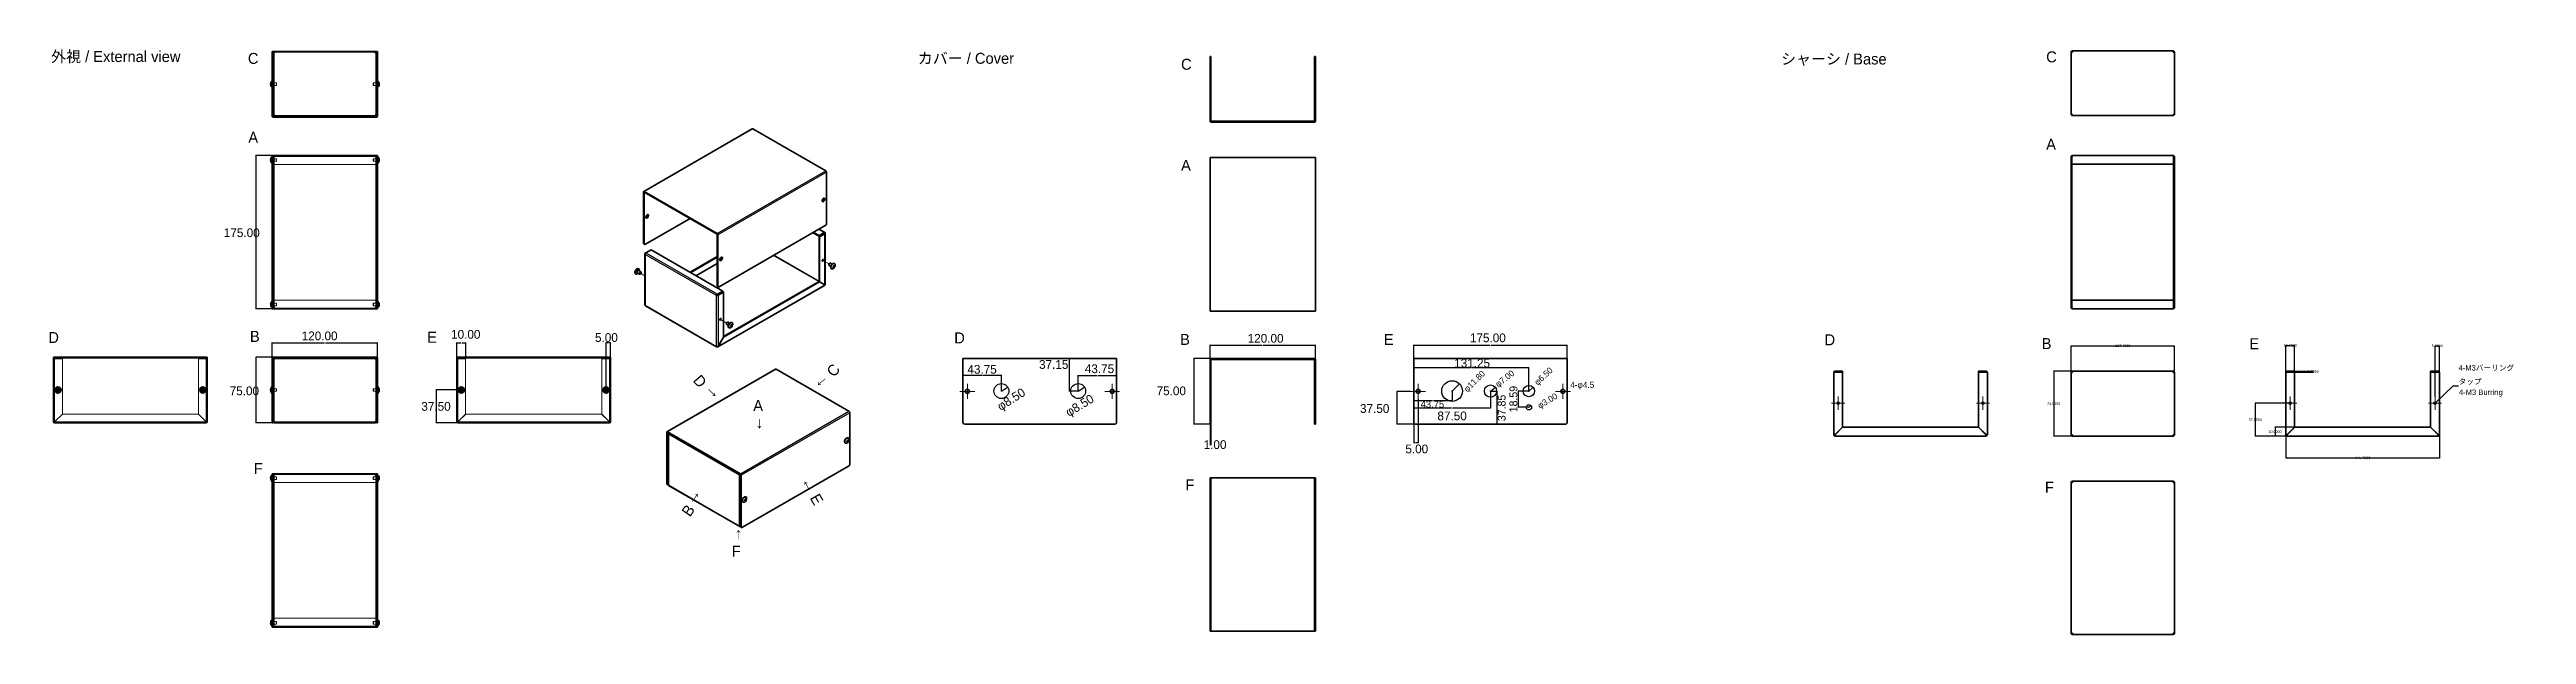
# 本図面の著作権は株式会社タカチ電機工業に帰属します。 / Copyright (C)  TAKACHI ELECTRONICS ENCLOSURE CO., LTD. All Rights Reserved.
# Model space of a CAD drawing. Header units: millimetres. Extents: x 55 to 2877, y 42 to 710.
import ezdxf

# ---------------------------------------------------------------- set-up
doc = ezdxf.new("R2010")
doc.units = ezdxf.units.MM
doc.header["$LTSCALE"] = 2.5
doc.layers.get('0').update_dxf_attribs({"linetype": 'CONTINUOUS'})
for name, color, linetype, lineweight in [('Center Mark (ISO)', 131, 'CONTINUOUS', 18), ('Dimension (ISO) @ 1', 7, 'CONTINUOUS', 18), ('Hidden (ISO)', 7, 'CONTINUOUS', 18), ('Symbol (ISO)', 7, 'CONTINUOUS', 18), ('Symbol (ISO) @ 1', 7, 'CONTINUOUS', 18), ('Tweak Trail (ISO)', 7, 'CONTINUOUS', 18), ('Visible (ISO)', 7, 'CONTINUOUS', 35), ('Visible Narrow (ISO)', 7, 'CONTINUOUS', 25)]:
    doc.layers.add(name, color=color, linetype=linetype, lineweight=lineweight)
doc.styles.add('kst32b', font='kst32b')
doc.styles.add('Note Text (TK)', font='Note Text (TK)')
doc.styles.add('unicode', font='unicode')
doc.dimstyles.get("Standard").update_dxf_attribs({"dimtxt": 0.18, "dimasz": 0.2, "dimexe": 0.18, "dimexo": 0.0625, "dimgap": 0.09, "dimtad": 0, "dimtih": 1, "dimtoh": 1, "dimdec": 4, "dimzin": 0, "dimdsep": 46, "dimtxsty": 'kst32b', "dimcen": 0.09, "dimclrd": 3, "dimadec": 0, "dimazin": 0, "dimtfac": 1, "dimtdec": 4, "dimtofl": 0, "dimtmove": 0, "dimatfit": 3, "dimfxl": 1, "dimtolj": 1, "dimtzin": 0, "dimarcsym": 0})

msp = doc.modelspace()

# ---------------------------------------------------------------- texts
at = {"style": 'kst32b'}
msp.add_text('4-φ4.5', height=7, dxfattribs=at).set_placement((1787.48485, 323.4855))
at = {"color": 0, "linetype": 'CONTINUOUS', "lineweight": -2, "attachment_point": 5, "style": 'kst32b'}
for s, insert, char_height, width in [('175.00', (273.89519, 500.43789), 10, 38.1888889), ('120.00', (362.56081, 382.73049), 10, 38.1888889), ('10.00', (529.09051, 384.49725), 10, 29.9888889), ('5.00', (689.35505, 380.87188), 10, 24.9222222), ('120.00', (1440.44285, 379.9506), 10, 38.1888889), ('175.00', (1693.62643, 380.49734), 10, 38.1888889), ('117.8000', (2417.02965, 371.46979), 3, 15.75), ('10.0000', (2607.86361, 371.96979), 3, 13.7033333), ('5.0000', (2775.36361, 371.46979), 3, 12.1833333), ('43.75', (1117.37993, 344.60211), 10, 33.4777778), ('37.15', (1199.00121, 350.11375), 10, 31.3888889), ('43.75', (1251.1433, 345.23807), 10, 33.4777778), ('131.25', (1675.72505, 351.6462), 10, 36.4555556), ('1.0000', (2634.05446, 342.04051), 3, 11.35), ('75.00', (276.82312, 319.98374), 10, 33.1222222), ('75.00', (1332.94404, 320.0242), 10, 33.1222222), ('37.50', (495.21677, 302.30284), 10, 33.1222222), ('37.50', (1564.7143, 299.83336), 10, 33.1222222), ('43.75', (1630.46042, 304.72917), 8, 26.7822222), ('87.50', (1652.88624, 291.41243), 10, 33.4777778), ('74.0000', (2338.36963, 305.54051), 3, 14.75), ('37.5000', (2568.00287, 287.29051), 3, 14.6433333), ('1.00', (1382.83731, 258.67028), 10, 22.1444444), ('5.00', (1612.64961, 253.7554), 10, 24.9222222), ('10.0000', (2590.56909, 273.54051), 3, 13.7033333), ('175.0000', (2690.36361, 243.62334), 3, 16.1633333)]:
    msp.add_mtext(s, dxfattribs=dict(at, insert=insert, char_height=char_height, width=width))
for s, insert, char_height, width, rotation in [('φ11.80', (1679.02197, 330.24893), 7, 26.4988889, 45), ('φ7.00', (1713.55047, 333.25315), 7, 23.4344444, 38.4614), ('φ6.50', (1757.70721, 336.01226), 7, 23.1855556, 43.0024), ('φ8.50', (1151.27801, 309.25564), 10, 33.4777778, 32.3773), ('φ8.50', (1229.25672, 302.21458), 10, 33.4777778, 31.1852), ('37.85', (1709.40156, 300.59683), 9, 30.13, 90), ('18.59', (1722.83911, 310.66495), 9, 27.31, 90), ('φ3.00', (1762.13264, 307.91648), 7, 23.1855556, 30.8463)]:
    msp.add_mtext(s, dxfattribs=dict(at, insert=insert, char_height=char_height, width=width, rotation=rotation))
at = {"layer": 'Symbol (ISO)', "color": 7, "char_height": 12.5, "attachment_point": 4, "line_spacing_factor": 1.5}
for s, insert, width, style in [('C', (280.87104, 699.31474), 5.5555556, 'unicode'), ('C', (2329.81725, 701.07595), 5.5555556, 'unicode'), ('C', (1344.08834, 692.66651), 5.5555556, 'unicode'), ('A', (281.35351, 609.42072), 8.3333333, 'unicode'), ('A', (2329.8223, 601.43057), 8.3333333, 'unicode'), ('A', (1344.09339, 577.41096), 8.3333333, 'unicode'), ('D', (53.48167, 380.94949), 6.9444444, 'unicode'), ('B', (283.19385, 382.20126), 6.9444444, 'unicode'), ('E', (485.12594, 381.25625), 5.5555556, 'unicode'), ('D', (1085.68463, 380.52074), 6.9444444, 'unicode'), ('B', (1343.02162, 378.73325), 6.9444444, 'unicode'), ('E', (1575.09829, 378.60982), 5.5555556, 'unicode'), ('D', (2077.28937, 378.30843), 6.9444444, 'unicode'), ('B', (2324.64259, 373.99726), 6.9444444, 'unicode'), ('E', (2561.27797, 373.87383), 5.5555556, 'unicode'), ('A', (856.61653, 303.29644), 8.3333333, 'unicode'), ('↓', (859.5508, 283.56238), 4.1666667, 'unicode'), ('F', (287.72455, 231.55721), 5.5555556, 'unicode'), ('F', (1348.99066, 212.88324), 5.5555556, 'unicode'), ('F', (2328.40624, 210.13496), 5.5555556, 'unicode'), ('F', (832.05757, 137.22867), 6.0833333, 'kst32b')]:
    msp.add_mtext(s, dxfattribs=dict(at, insert=insert, width=width, style=style))
at = {"layer": 'Symbol (ISO)', "color": 7, "char_height": 12.5, "attachment_point": 4, "line_spacing_factor": 1.5, "style": 'unicode'}
for s, insert, width, rotation in [('C', (944.00622, 338.8945), 5.5555556, 50), ('D', (792.04824, 335.68376), 6.9444444, 310), ('↓', (805.82269, 315.95124), 4.1666667, 45), ('↓', (932.72028, 334.28929), 4.1666667, 310), ('↓', (793.01735, 194.79966), 4.1666667, 145), ('↓', (922.10951, 212.77631), 4.1666667, 210), ('E', (926.18799, 201.10004), 5.5555556, 300), ('B', (779.35599, 178.98634), 6.9444444, 55), ('↓', (844.0114, 154.82021), 4.1666667, 180)]:
    msp.add_mtext(s, dxfattribs=dict(at, insert=insert, width=width, rotation=rotation))
at = {"layer": 'Symbol (ISO) @ 1', "color": 7, "line_spacing_factor": 1.5}
for s, insert, char_height, width, attachment_point, style in [('外視 / External view', (56.6332, 700.84691), 12.5, 175.7361111, 4, 'unicode'), ('カバー / Cover', (1044.12855, 699.29065), 12.5, 124.6527778, 4, 'unicode'), ('シャーシ / Base', (2027.76136, 697.98301), 12.5, 126.883339, 4, 'unicode'), ('4-M3バーリングタップ', (2799.63091, 326.94408), 6.25, 80.1736111, 7, 'Note Text (TK)'), ('4-M3 Burring', (2800.09724, 317.51359), 6.25, 54.4027778, 4, 'Note Text (TK)')]:
    msp.add_mtext(s, dxfattribs=dict(at, insert=insert, char_height=char_height, width=width, attachment_point=attachment_point, style=style))

# ---------------------------------------------------------------- blocks, each defined once
blk = doc.blocks.new('*D1')
at = {"layer": 'Dimension (ISO) @ 1', "color": 0, "linetype": 'ByBlock', "lineweight": -2}
for p, q in [((308.6, 357.3), (308.6, 375.2)), ((428.6, 357.3), (428.6, 375.2))]:
    blk.add_line(p, q, dxfattribs=at)
at = {"layer": 'Dimension (ISO) @ 1', "color": 3, "linetype": 'ByBlock', "lineweight": -2}
for points in [[(308.6, 375), (308.8, 375), (308.8, 374.9)], [(428.6, 375), (428.4, 374.9), (428.4, 375)]]:
    blk.add_solid(points, dxfattribs=at)
at = {"layer": 'Visible Narrow (ISO)'}
for p, q in [((308.6, 375), (368, 375)), ((369.2, 375), (428.6, 375))]:
    blk.add_line(p, q, dxfattribs=at)
at = {"layer": 'Dimension (ISO) @ 1', "color": 0, "linetype": 'CONTINUOUS', "lineweight": -2, "insert": (368.6, 375), "char_height": 0.18, "width": 0.97, "attachment_point": 5, "style": 'kst32b'}
blk.add_mtext('120.0000', dxfattribs=at)
blk = doc.blocks.new('*D2')
at = {"layer": 'Dimension (ISO) @ 1', "color": 0, "linetype": 'ByBlock', "lineweight": -2}
for p, q in [((309.9, 358.6), (289.8, 358.6)), ((308.6, 283.6), (289.8, 283.6))]:
    blk.add_line(p, q, dxfattribs=at)
at = {"layer": 'Dimension (ISO) @ 1', "color": 3, "linetype": 'ByBlock', "lineweight": -2}
for points in [[(289.9, 358.6), (290, 358.4), (289.9, 358.4)], [(289.9, 283.6), (289.9, 283.8), (290, 283.8)]]:
    blk.add_solid(points, dxfattribs=at)
at = {"layer": 'Visible Narrow (ISO)'}
for p, q in [((289.9, 358.6), (289.9, 321.2)), ((289.9, 320.9), (289.9, 283.6))]:
    blk.add_line(p, q, dxfattribs=at)
at = {"layer": 'Dimension (ISO) @ 1', "color": 0, "linetype": 'CONTINUOUS', "lineweight": -2, "insert": (289.9, 321.1), "char_height": 0.18, "width": 0.879, "attachment_point": 5, "style": 'kst32b'}
blk.add_mtext('75.0000', dxfattribs=at)
blk = doc.blocks.new('*D3')
at = {"layer": 'Dimension (ISO) @ 1', "color": 0, "linetype": 'ByBlock', "lineweight": -2}
for p, q in [((519, 357.3), (519, 375.2)), ((529, 356.5), (529, 375.2))]:
    blk.add_line(p, q, dxfattribs=at)
at = {"layer": 'Dimension (ISO) @ 1', "color": 3, "linetype": 'ByBlock', "lineweight": -2}
for points in [[(519, 375), (519.2, 375), (519.2, 374.9)], [(529, 375), (528.8, 374.9), (528.8, 375)]]:
    blk.add_solid(points, dxfattribs=at)
at = {"layer": 'Visible Narrow (ISO)'}
for p, q in [((519, 375), (523.5, 375)), ((524.5, 375), (529, 375))]:
    blk.add_line(p, q, dxfattribs=at)
at = {"layer": 'Dimension (ISO) @ 1', "color": 0, "linetype": 'CONTINUOUS', "lineweight": -2, "insert": (524, 375), "char_height": 0.18, "width": 0.822, "attachment_point": 5, "style": 'kst32b'}
blk.add_mtext('10.0000', dxfattribs=at)
blk = doc.blocks.new('*D4')
at = {"layer": 'Dimension (ISO) @ 1', "color": 0, "linetype": 'ByBlock', "lineweight": -2}
for p, q in [((689, 321.1), (689, 375.4)), ((694, 357.3), (694, 375.4))]:
    blk.add_line(p, q, dxfattribs=at)
at = {"layer": 'Dimension (ISO) @ 1', "color": 3, "linetype": 'ByBlock', "lineweight": -2}
for points in [[(689, 375.2), (689.2, 375.2), (689.2, 375.1)], [(694, 375.2), (693.8, 375.1), (693.8, 375.2)]]:
    blk.add_solid(points, dxfattribs=at)
at = {"layer": 'Visible Narrow (ISO)'}
for p, q in [((689, 375.2), (691, 375.2)), ((691.9, 375.2), (694, 375.2))]:
    blk.add_line(p, q, dxfattribs=at)
at = {"layer": 'Dimension (ISO) @ 1', "color": 0, "linetype": 'CONTINUOUS', "lineweight": -2, "insert": (691.5, 375.2), "char_height": 0.18, "width": 0.731, "attachment_point": 5, "style": 'kst32b'}
blk.add_mtext('5.0000', dxfattribs=at)
blk = doc.blocks.new('*D5')
at = {"layer": 'Dimension (ISO) @ 1', "color": 0, "linetype": 'ByBlock', "lineweight": -2}
for p, q in [((523.9, 321.1), (495, 321.1)), ((520.9, 283.6), (495, 283.6))]:
    blk.add_line(p, q, dxfattribs=at)
at = {"layer": 'Dimension (ISO) @ 1', "color": 3, "linetype": 'ByBlock', "lineweight": -2}
for points in [[(495.2, 321.1), (495.3, 320.9), (495.2, 320.9)], [(495.2, 283.6), (495.2, 283.8), (495.3, 283.8)]]:
    blk.add_solid(points, dxfattribs=at)
at = {"layer": 'Visible Narrow (ISO)'}
for p, q in [((495.2, 321.1), (495.2, 302.5)), ((495.2, 302.1), (495.2, 283.6))]:
    blk.add_line(p, q, dxfattribs=at)
at = {"layer": 'Dimension (ISO) @ 1', "color": 0, "linetype": 'CONTINUOUS', "lineweight": -2, "insert": (495.2, 302.3), "char_height": 0.18, "width": 0.879, "attachment_point": 5, "style": 'kst32b'}
blk.add_mtext('37.5000', dxfattribs=at)
blk = doc.blocks.new('*D6')
at = {"layer": 'Dimension (ISO) @ 1', "color": 0, "linetype": 'ByBlock', "lineweight": -2}
for p, q in [((308.6, 588.5), (289.7, 588.5)), ((308.6, 413.5), (289.7, 413.5))]:
    blk.add_line(p, q, dxfattribs=at)
at = {"layer": 'Dimension (ISO) @ 1', "color": 3, "linetype": 'ByBlock', "lineweight": -2}
for points in [[(289.8, 588.5), (289.9, 588.3), (289.8, 588.3)], [(289.8, 413.5), (289.8, 413.7), (289.9, 413.7)]]:
    blk.add_solid(points, dxfattribs=at)
at = {"layer": 'Visible Narrow (ISO)'}
for p, q in [((289.8, 588.5), (289.8, 501.2)), ((289.8, 500.8), (289.8, 413.5))]:
    blk.add_line(p, q, dxfattribs=at)
at = {"layer": 'Dimension (ISO) @ 1', "color": 0, "linetype": 'CONTINUOUS', "lineweight": -2, "insert": (289.8, 501), "char_height": 0.18, "width": 0.97, "attachment_point": 5, "style": 'kst32b'}
blk.add_mtext('175.0000', dxfattribs=at)
blk = doc.blocks.new('*D7')
at = {"layer": 'Dimension (ISO) @ 1', "color": 0, "linetype": 'ByBlock', "lineweight": -2}
for p, q in [((1377.2, 355.8), (1377.2, 372.5)), ((1497.2, 355.8), (1497.2, 372.5))]:
    blk.add_line(p, q, dxfattribs=at)
at = {"layer": 'Dimension (ISO) @ 1', "color": 3, "linetype": 'ByBlock', "lineweight": -2}
for points in [[(1377.2, 372.3), (1377.4, 372.3), (1377.4, 372.3)], [(1497.2, 372.3), (1497, 372.3), (1497, 372.3)]]:
    blk.add_solid(points, dxfattribs=at)
at = {"layer": 'Visible Narrow (ISO)'}
for p, q in [((1377.2, 372.3), (1436.6, 372.3)), ((1437.8, 372.3), (1497.2, 372.3))]:
    blk.add_line(p, q, dxfattribs=at)
at = {"layer": 'Dimension (ISO) @ 1', "color": 0, "linetype": 'CONTINUOUS', "lineweight": -2, "insert": (1437.2, 372.3), "char_height": 0.18, "width": 0.97, "attachment_point": 5, "style": 'kst32b'}
blk.add_mtext('120.0000', dxfattribs=at)
blk = doc.blocks.new('*D8')
at = {"layer": 'Dimension (ISO) @ 1', "color": 0, "linetype": 'ByBlock', "lineweight": -2}
for p, q in [((1378.4, 357), (1358.4, 357)), ((1377.1, 282), (1358.4, 282))]:
    blk.add_line(p, q, dxfattribs=at)
at = {"layer": 'Dimension (ISO) @ 1', "color": 3, "linetype": 'ByBlock', "lineweight": -2}
for points in [[(1358.5, 357), (1358.6, 356.8), (1358.5, 356.8)], [(1358.5, 282), (1358.5, 282.2), (1358.6, 282.2)]]:
    blk.add_solid(points, dxfattribs=at)
at = {"layer": 'Visible Narrow (ISO)'}
for p, q in [((1358.5, 357), (1358.5, 319.7)), ((1358.5, 319.3), (1358.5, 282))]:
    blk.add_line(p, q, dxfattribs=at)
at = {"layer": 'Dimension (ISO) @ 1', "color": 0, "linetype": 'CONTINUOUS', "lineweight": -2, "insert": (1358.5, 319.5), "char_height": 0.18, "width": 0.879, "attachment_point": 5, "style": 'kst32b'}
blk.add_mtext('75.0000', dxfattribs=at)
blk = doc.blocks.new('*D9')
at = {"layer": 'Dimension (ISO) @ 1', "color": 0, "linetype": 'ByBlock', "lineweight": -2}
for p, q in [((1377.2, 281.9), (1377.2, 258.4)), ((1378.2, 281.9), (1378.2, 258.4))]:
    blk.add_line(p, q, dxfattribs=at)
at = {"layer": 'Dimension (ISO) @ 1', "color": 3, "linetype": 'ByBlock', "lineweight": -2}
for points in [[(1377.2, 258.6), (1377, 258.5), (1377, 258.6)], [(1378.2, 258.6), (1378.4, 258.6), (1378.4, 258.5)]]:
    blk.add_solid(points, dxfattribs=at)
at = {"layer": 'Visible Narrow (ISO)'}
for p, q in [((1376.8, 258.6), (1377.2, 258.6)), ((1378.6, 258.6), (1378.2, 258.6))]:
    blk.add_line(p, q, dxfattribs=at)
at = {"layer": 'Dimension (ISO) @ 1', "color": 0, "linetype": 'CONTINUOUS', "lineweight": -2, "insert": (1377.7, 258.6), "char_height": 0.18, "width": 0.681, "attachment_point": 5, "style": 'kst32b'}
blk.add_mtext('1.0000', dxfattribs=at)
blk = doc.blocks.new('*D10')
at = {"layer": 'Dimension (ISO) @ 1', "color": 0, "linetype": 'ByBlock', "lineweight": -2}
for p, q in [((1614.2, 310.9), (1614.2, 260.4)), ((1609.2, 283.9), (1609.2, 260.4))]:
    blk.add_line(p, q, dxfattribs=at)
at = {"layer": 'Dimension (ISO) @ 1', "color": 3, "linetype": 'ByBlock', "lineweight": -2}
for points in [[(1609.2, 260.6), (1609.4, 260.6), (1609.4, 260.5)], [(1614.2, 260.6), (1614, 260.5), (1614, 260.6)]]:
    blk.add_solid(points, dxfattribs=at)
at = {"layer": 'Visible Narrow (ISO)'}
for p, q in [((1611.2, 260.6), (1609.2, 260.6)), ((1614.2, 260.6), (1612.1, 260.6))]:
    blk.add_line(p, q, dxfattribs=at)
at = {"layer": 'Dimension (ISO) @ 1', "color": 0, "linetype": 'CONTINUOUS', "lineweight": -2, "insert": (1611.7, 260.6), "char_height": 0.18, "width": 0.731, "attachment_point": 5, "style": 'kst32b'}
blk.add_mtext('5.0000', dxfattribs=at)
blk = doc.blocks.new('*D11')
at = {"layer": 'Dimension (ISO) @ 1', "color": 0, "linetype": 'ByBlock', "lineweight": -2}
for p, q in [((1605.6, 319.5), (1589.9, 319.5)), ((1611.1, 282), (1589.9, 282))]:
    blk.add_line(p, q, dxfattribs=at)
at = {"layer": 'Dimension (ISO) @ 1', "color": 3, "linetype": 'ByBlock', "lineweight": -2}
for points in [[(1590.1, 319.5), (1590.1, 319.3), (1590.1, 319.3)], [(1590.1, 282), (1590.1, 282.2), (1590.1, 282.2)]]:
    blk.add_solid(points, dxfattribs=at)
at = {"layer": 'Visible Narrow (ISO)'}
for p, q in [((1590.1, 319.5), (1590.1, 300.9)), ((1590.1, 300.6), (1590.1, 282))]:
    blk.add_line(p, q, dxfattribs=at)
at = {"layer": 'Dimension (ISO) @ 1', "color": 0, "linetype": 'CONTINUOUS', "lineweight": -2, "insert": (1590.1, 300.8), "char_height": 0.18, "width": 0.879, "attachment_point": 5, "style": 'kst32b'}
blk.add_mtext('37.5000', dxfattribs=at)
blk = doc.blocks.new('*D12')
at = {"layer": 'Dimension (ISO) @ 1', "color": 0, "linetype": 'ByBlock', "lineweight": -2}
for p, q in [((1609.2, 355.8), (1609.2, 372.5)), ((1784.2, 355.8), (1784.2, 372.5))]:
    blk.add_line(p, q, dxfattribs=at)
at = {"layer": 'Dimension (ISO) @ 1', "color": 3, "linetype": 'ByBlock', "lineweight": -2}
for points in [[(1609.2, 372.3), (1609.4, 372.3), (1609.4, 372.3)], [(1784.2, 372.3), (1784, 372.3), (1784, 372.3)]]:
    blk.add_solid(points, dxfattribs=at)
at = {"layer": 'Visible Narrow (ISO)'}
for p, q in [((1609.2, 372.3), (1696.1, 372.3)), ((1697.3, 372.3), (1784.2, 372.3))]:
    blk.add_line(p, q, dxfattribs=at)
at = {"layer": 'Dimension (ISO) @ 1', "color": 0, "linetype": 'CONTINUOUS', "lineweight": -2, "insert": (1696.7, 372.3), "char_height": 0.18, "width": 0.97, "attachment_point": 5, "style": 'kst32b'}
blk.add_mtext('175.0000', dxfattribs=at)
blk = doc.blocks.new('*D13')
at = {"layer": 'Dimension (ISO) @ 1', "color": 0, "linetype": 'ByBlock', "lineweight": -2}
for p, q in [((2358.1, 341.5), (2358.1, 371.6)), ((2475.9, 341.5), (2475.9, 371.6))]:
    blk.add_line(p, q, dxfattribs=at)
at = {"layer": 'Dimension (ISO) @ 1', "color": 3, "linetype": 'ByBlock', "lineweight": -2}
for points in [[(2358.1, 371.5), (2358.3, 371.5), (2358.3, 371.4)], [(2475.9, 371.5), (2475.7, 371.4), (2475.7, 371.5)]]:
    blk.add_solid(points, dxfattribs=at)
at = {"layer": 'Visible Narrow (ISO)'}
for p, q in [((2358.1, 371.5), (2416.5, 371.5)), ((2417.6, 371.5), (2475.9, 371.5))]:
    blk.add_line(p, q, dxfattribs=at)
at = {"layer": 'Dimension (ISO) @ 1', "color": 0, "linetype": 'CONTINUOUS', "lineweight": -2, "insert": (2417, 371.5), "char_height": 0.18, "width": 0.945, "attachment_point": 5, "style": 'kst32b'}
blk.add_mtext('117.8000', dxfattribs=at)
blk = doc.blocks.new('*D14')
at = {"layer": 'Dimension (ISO) @ 1', "color": 0, "linetype": 'ByBlock', "lineweight": -2}
for p, q in [((2359.1, 342.5), (2338.2, 342.5)), ((2359.6, 268.5), (2338.2, 268.5))]:
    blk.add_line(p, q, dxfattribs=at)
at = {"layer": 'Dimension (ISO) @ 1', "color": 3, "linetype": 'ByBlock', "lineweight": -2}
for points in [[(2338.4, 342.5), (2338.4, 342.3), (2338.3, 342.3)], [(2338.4, 268.5), (2338.3, 268.7), (2338.4, 268.7)]]:
    blk.add_solid(points, dxfattribs=at)
at = {"layer": 'Visible Narrow (ISO)'}
for p, q in [((2338.4, 342.5), (2338.4, 305.7)), ((2338.4, 305.4), (2338.4, 268.5))]:
    blk.add_line(p, q, dxfattribs=at)
at = {"layer": 'Dimension (ISO) @ 1', "color": 0, "linetype": 'CONTINUOUS', "lineweight": -2, "insert": (2338.4, 305.5), "char_height": 0.18, "width": 0.885, "attachment_point": 5, "style": 'kst32b'}
blk.add_mtext('74.0000', dxfattribs=at)
blk = doc.blocks.new('*D15')
at = {"layer": 'Dimension (ISO) @ 1', "color": 0, "linetype": 'ByBlock', "lineweight": -2}
for p, q in [((2607.8, 306), (2567.8, 306)), ((2604.3, 268.5), (2567.8, 268.5))]:
    blk.add_line(p, q, dxfattribs=at)
at = {"layer": 'Dimension (ISO) @ 1', "color": 3, "linetype": 'ByBlock', "lineweight": -2}
for points in [[(2568, 306), (2568, 305.8), (2568, 305.8)], [(2568, 268.5), (2568, 268.7), (2568, 268.7)]]:
    blk.add_solid(points, dxfattribs=at)
at = {"layer": 'Visible Narrow (ISO)'}
for p, q in [((2568, 306), (2568, 287.5)), ((2568, 287.1), (2568, 268.5))]:
    blk.add_line(p, q, dxfattribs=at)
at = {"layer": 'Dimension (ISO) @ 1', "color": 0, "linetype": 'CONTINUOUS', "lineweight": -2, "insert": (2568, 287.3), "char_height": 0.18, "width": 0.879, "attachment_point": 5, "style": 'kst32b'}
blk.add_mtext('37.5000', dxfattribs=at)
blk = doc.blocks.new('*D16')
at = {"layer": 'Dimension (ISO) @ 1', "color": 0, "linetype": 'ByBlock', "lineweight": -2}
for p, q in [((2612.9, 278.5), (2590.4, 278.5)), ((2604.3, 268.5), (2590.4, 268.5))]:
    blk.add_line(p, q, dxfattribs=at)
at = {"layer": 'Dimension (ISO) @ 1', "color": 3, "linetype": 'ByBlock', "lineweight": -2}
for points in [[(2590.6, 278.5), (2590.6, 278.3), (2590.5, 278.3)], [(2590.6, 268.5), (2590.5, 268.7), (2590.6, 268.7)]]:
    blk.add_solid(points, dxfattribs=at)
at = {"layer": 'Visible Narrow (ISO)'}
for p, q in [((2590.6, 278.5), (2590.6, 273.7)), ((2590.6, 273.4), (2590.6, 268.5))]:
    blk.add_line(p, q, dxfattribs=at)
at = {"layer": 'Dimension (ISO) @ 1', "color": 0, "linetype": 'CONTINUOUS', "lineweight": -2, "insert": (2590.6, 273.5), "char_height": 0.18, "width": 0.822, "attachment_point": 5, "style": 'kst32b'}
blk.add_mtext('10.0000', dxfattribs=at)
blk = doc.blocks.new('*D17')
at = {"layer": 'Dimension (ISO) @ 1', "color": 0, "linetype": 'ByBlock', "lineweight": -2}
for p, q in [((2602.9, 270), (2602.9, 243.4)), ((2777.9, 270), (2777.9, 243.4))]:
    blk.add_line(p, q, dxfattribs=at)
at = {"layer": 'Dimension (ISO) @ 1', "color": 3, "linetype": 'ByBlock', "lineweight": -2}
for points in [[(2602.9, 243.6), (2603.1, 243.7), (2603.1, 243.6)], [(2777.9, 243.6), (2777.7, 243.6), (2777.7, 243.7)]]:
    blk.add_solid(points, dxfattribs=at)
at = {"layer": 'Visible Narrow (ISO)'}
for p, q in [((2602.9, 243.6), (2689.8, 243.6)), ((2690.9, 243.6), (2777.9, 243.6))]:
    blk.add_line(p, q, dxfattribs=at)
at = {"layer": 'Dimension (ISO) @ 1', "color": 0, "linetype": 'CONTINUOUS', "lineweight": -2, "insert": (2690.4, 243.6), "char_height": 0.18, "width": 0.97, "attachment_point": 5, "style": 'kst32b'}
blk.add_mtext('175.0000', dxfattribs=at)
blk = doc.blocks.new('*D18')
at = {"layer": 'Dimension (ISO) @ 1', "color": 0, "linetype": 'ByBlock', "lineweight": -2}
for p, q in [((2602.9, 341.1), (2602.9, 372.1)), ((2612.9, 341.5), (2612.9, 372.1))]:
    blk.add_line(p, q, dxfattribs=at)
at = {"layer": 'Dimension (ISO) @ 1', "color": 3, "linetype": 'ByBlock', "lineweight": -2}
for points in [[(2602.9, 372), (2603.1, 372), (2603.1, 371.9)], [(2612.9, 372), (2612.7, 371.9), (2612.7, 372)]]:
    blk.add_solid(points, dxfattribs=at)
at = {"layer": 'Visible Narrow (ISO)'}
for p, q in [((2602.9, 372), (2607.4, 372)), ((2608.4, 372), (2612.9, 372))]:
    blk.add_line(p, q, dxfattribs=at)
at = {"layer": 'Dimension (ISO) @ 1', "color": 0, "linetype": 'CONTINUOUS', "lineweight": -2, "insert": (2607.9, 372), "char_height": 0.18, "width": 0.822, "attachment_point": 5, "style": 'kst32b'}
blk.add_mtext('10.0000', dxfattribs=at)
blk = doc.blocks.new('*D19')
at = {"layer": 'Dimension (ISO) @ 1', "color": 0, "linetype": 'ByBlock', "lineweight": -2}
for p, q in [((2772.9, 313.6), (2772.9, 371.6)), ((2777.9, 341.1), (2777.9, 371.6))]:
    blk.add_line(p, q, dxfattribs=at)
at = {"layer": 'Dimension (ISO) @ 1', "color": 3, "linetype": 'ByBlock', "lineweight": -2}
for points in [[(2772.9, 371.5), (2773.1, 371.5), (2773.1, 371.4)], [(2777.9, 371.5), (2777.7, 371.4), (2777.7, 371.5)]]:
    blk.add_solid(points, dxfattribs=at)
at = {"layer": 'Visible Narrow (ISO)'}
for p, q in [((2772.9, 371.5), (2774.9, 371.5)), ((2775.8, 371.5), (2777.9, 371.5))]:
    blk.add_line(p, q, dxfattribs=at)
at = {"layer": 'Dimension (ISO) @ 1', "color": 0, "linetype": 'CONTINUOUS', "lineweight": -2, "insert": (2775.4, 371.5), "char_height": 0.18, "width": 0.731, "attachment_point": 5, "style": 'kst32b'}
blk.add_mtext('5.0000', dxfattribs=at)
blk = doc.blocks.new('*D21')
at = {"layer": 'Dimension (ISO) @ 1', "color": 0, "linetype": 'ByBlock', "lineweight": -2}
for p, q in [((2612.9, 342.5), (2634.2, 342.5)), ((2612.9, 341.5), (2634.2, 341.5))]:
    blk.add_line(p, q, dxfattribs=at)
at = {"layer": 'Dimension (ISO) @ 1', "color": 3, "linetype": 'ByBlock', "lineweight": -2}
for points in [[(2634.1, 342.5), (2634.1, 342.3), (2634, 342.3)], [(2634.1, 341.5), (2634, 341.7), (2634.1, 341.7)]]:
    blk.add_solid(points, dxfattribs=at)
at = {"layer": 'Visible Narrow (ISO)'}
for p, q in [((2634.1, 342.2), (2634.1, 342.5)), ((2634.1, 341.5), (2634.1, 341.9))]:
    blk.add_line(p, q, dxfattribs=at)
at = {"layer": 'Dimension (ISO) @ 1', "color": 0, "linetype": 'CONTINUOUS', "lineweight": -2, "insert": (2634.1, 342), "char_height": 0.18, "width": 0.681, "attachment_point": 5, "style": 'kst32b'}
blk.add_mtext('1.0000', dxfattribs=at)
blk = doc.blocks.new('*D22')
at = {"layer": 'Dimension (ISO) @ 1', "color": 0, "linetype": 'ByBlock', "lineweight": -2}
for p, q in [((2358.1, 427.2), (2358.1, 426.6)), ((2359.1, 427.2), (2359.1, 426.6))]:
    blk.add_line(p, q, dxfattribs=at)
at = {"layer": 'Dimension (ISO) @ 1', "color": 3, "linetype": 'ByBlock', "lineweight": -2}
for points in [[(2358.1, 426.8), (2357.9, 426.8), (2357.9, 426.9)], [(2359.1, 426.8), (2359.3, 426.9), (2359.3, 426.8)]]:
    blk.add_solid(points, dxfattribs=at)
at = {"layer": 'Visible Narrow (ISO)'}
for p, q in [((2357.7, 426.8), (2358.1, 426.8)), ((2359.5, 426.8), (2359.1, 426.8))]:
    blk.add_line(p, q, dxfattribs=at)
at = {"layer": 'Dimension (ISO) @ 1', "color": 0, "linetype": 'CONTINUOUS', "lineweight": -2, "insert": (2358.6, 426.8), "char_height": 0.18, "width": 0.681, "attachment_point": 5, "style": 'kst32b'}
blk.add_mtext('1.0000', dxfattribs=at)
blk = doc.blocks.new('*D23')
at = {"color": 3, "linetype": 'ByBlock', "lineweight": -2}
blk.add_line((1696.7, 319.9), (1702.2, 324.2), dxfattribs=at)
blk.add_solid([(1702.2, 324.2), (1702, 324.1), (1702, 324.1)], dxfattribs=at)
at = {"color": 0, "linetype": 'CONTINUOUS', "lineweight": -2, "insert": (1699.3, 322.2), "char_height": 0.18, "width": 0.737, "attachment_point": 5, "rotation": 38.4614, "style": 'kst32b'}
blk.add_mtext('7.0000', dxfattribs=at)
blk = doc.blocks.new('*D24')
at = {"color": 3, "linetype": 'ByBlock', "lineweight": -2}
blk.add_line((1740.4, 319.9), (1745.2, 324.3), dxfattribs=at)
blk.add_solid([(1745.2, 324.3), (1745.1, 324.1), (1745, 324.2)], dxfattribs=at)
at = {"color": 0, "linetype": 'CONTINUOUS', "lineweight": -2, "insert": (1742.7, 322.2), "char_height": 0.18, "width": 0.731, "attachment_point": 5, "rotation": 43.0024, "style": 'kst32b'}
blk.add_mtext('6.5000', dxfattribs=at)
blk = doc.blocks.new('*D25')
at = {"color": 3, "linetype": 'ByBlock', "lineweight": -2}
blk.add_line((1740.4, 301.3), (1743, 302.8), dxfattribs=at)
blk.add_solid([(1743, 302.8), (1742.9, 302.7), (1742.8, 302.7)], dxfattribs=at)
at = {"color": 0, "linetype": 'CONTINUOUS', "lineweight": -2, "insert": (1741.6, 302.2), "char_height": 0.18, "width": 0.731, "attachment_point": 5, "rotation": 30.8463, "style": 'kst32b'}
blk.add_mtext('3.0000', dxfattribs=at)
blk = doc.blocks.new('*D26')
at = {"color": 0, "linetype": 'ByBlock', "lineweight": -2}
for p, q in [((1609.2, 319.8), (1609.2, 309.1)), ((1652.9, 319.8), (1652.9, 309.1))]:
    blk.add_line(p, q, dxfattribs=at)
for p, q in [((1609.2, 309.2), (1630.5, 309.2)), ((1631.6, 309.2), (1652.9, 309.2))]:
    blk.add_line(p, q)
at = {"color": 3, "linetype": 'ByBlock', "lineweight": -2}
for points in [[(1609.2, 309.2), (1609.4, 309.3), (1609.4, 309.2)], [(1652.9, 309.2), (1652.7, 309.2), (1652.7, 309.3)]]:
    blk.add_solid(points, dxfattribs=at)
at = {"color": 0, "linetype": 'CONTINUOUS', "lineweight": -2, "insert": (1631.1, 309.2), "char_height": 0.18, "width": 0.885, "attachment_point": 5, "style": 'kst32b'}
blk.add_mtext('43.7500', dxfattribs=at)
blk = doc.blocks.new('*D27')
at = {"color": 0, "linetype": 'ByBlock', "lineweight": -2}
for p, q in [((1609.2, 319.8), (1609.2, 300.5)), ((1696.7, 319.8), (1696.7, 300.5))]:
    blk.add_line(p, q, dxfattribs=at)
at = {"color": 3, "linetype": 'ByBlock', "lineweight": -2}
for points in [[(1609.2, 300.6), (1609.4, 300.7), (1609.4, 300.6)], [(1696.7, 300.6), (1696.5, 300.6), (1696.5, 300.7)]]:
    blk.add_solid(points, dxfattribs=at)
at = {"color": 0, "linetype": 'CONTINUOUS', "lineweight": -2, "insert": (1652.9, 300.6), "char_height": 0.18, "width": 0.885, "attachment_point": 5, "style": 'kst32b'}
blk.add_mtext('87.5000', dxfattribs=at)
blk = doc.blocks.new('*D28')
at = {"color": 0, "linetype": 'ByBlock', "lineweight": -2}
for p, q in [((1696.8, 319.9), (1704.2, 319.9)), ((1696.8, 282), (1704.2, 282))]:
    blk.add_line(p, q, dxfattribs=at)
at = {"color": 3, "linetype": 'ByBlock', "lineweight": -2}
for points in [[(1704, 319.9), (1704, 319.7), (1704, 319.7)], [(1704, 282), (1704, 282.2), (1704, 282.2)]]:
    blk.add_solid(points, dxfattribs=at)
at = {"color": 0, "linetype": 'CONTINUOUS', "lineweight": -2, "insert": (1704, 300.9), "char_height": 0.18, "width": 0.885, "attachment_point": 5, "style": 'kst32b'}
blk.add_mtext('37.8505', dxfattribs=at)
blk = doc.blocks.new('*D29')
at = {"color": 0, "linetype": 'ByBlock', "lineweight": -2}
for p, q in [((1609.2, 319.9), (1609.2, 346.7)), ((1740.4, 319.9), (1740.4, 346.7))]:
    blk.add_line(p, q, dxfattribs=at)
at = {"color": 3, "linetype": 'ByBlock', "lineweight": -2}
for points in [[(1609.2, 346.5), (1609.4, 346.6), (1609.4, 346.5)], [(1740.4, 346.5), (1740.2, 346.5), (1740.2, 346.6)]]:
    blk.add_solid(points, dxfattribs=at)
at = {"color": 0, "linetype": 'CONTINUOUS', "lineweight": -2, "insert": (1674.8, 346.5), "char_height": 0.18, "width": 0.939, "attachment_point": 5, "style": 'kst32b'}
blk.add_mtext('131.2500', dxfattribs=at)
blk = doc.blocks.new('*D30')
at = {"color": 0, "linetype": 'ByBlock', "lineweight": -2}
for p, q in [((1740.4, 319.9), (1728, 319.9)), ((1740.4, 301.3), (1728, 301.3))]:
    blk.add_line(p, q, dxfattribs=at)
at = {"color": 3, "linetype": 'ByBlock', "lineweight": -2}
for points in [[(1728.1, 319.9), (1728.2, 319.7), (1728.1, 319.7)], [(1728.1, 301.3), (1728.1, 301.5), (1728.2, 301.5)]]:
    blk.add_solid(points, dxfattribs=at)
at = {"color": 0, "linetype": 'CONTINUOUS', "lineweight": -2, "insert": (1728.1, 310.6), "char_height": 0.18, "width": 0.835, "attachment_point": 5, "style": 'kst32b'}
blk.add_mtext('18.5750', dxfattribs=at)
blk = doc.blocks.new('*D31')
at = {"color": 0, "linetype": 'ByBlock', "lineweight": -2}
blk.add_line((1270.6, 319.9), (1270.6, 338), dxfattribs=at)
at = {"color": 3, "linetype": 'ByBlock', "lineweight": -2}
for points in [[(1226.9, 337.8), (1227.1, 337.8), (1227.1, 337.7)], [(1270.6, 337.8), (1270.4, 337.7), (1270.4, 337.8)]]:
    blk.add_solid(points, dxfattribs=at)
at = {"color": 0, "linetype": 'CONTINUOUS', "lineweight": -2, "insert": (1248.7, 337.8), "char_height": 0.18, "width": 0.891, "attachment_point": 5, "style": 'kst32b'}
blk.add_mtext('43.7543', dxfattribs=at)
blk = doc.blocks.new('*D32')
at = {"color": 0, "linetype": 'ByBlock', "lineweight": -2}
blk.add_line((1226.8, 357), (1216.4, 357), dxfattribs=at)
at = {"color": 3, "linetype": 'ByBlock', "lineweight": -2}
for points in [[(1216.6, 357), (1216.6, 356.8), (1216.5, 356.8)], [(1216.6, 319.9), (1216.5, 320.1), (1216.6, 320.1)]]:
    blk.add_solid(points, dxfattribs=at)
at = {"color": 0, "linetype": 'CONTINUOUS', "lineweight": -2, "insert": (1216.6, 338.4), "char_height": 0.18, "width": 0.854, "attachment_point": 5, "style": 'kst32b'}
blk.add_mtext('37.1495', dxfattribs=at)
blk = doc.blocks.new('*D33')
at = {"color": 3, "linetype": 'ByBlock', "lineweight": -2}
blk.add_line((1652.9, 319.9), (1661.3, 328.2), dxfattribs=at)
blk.add_solid([(1661.3, 328.2), (1661.2, 328), (1661.1, 328.1)], dxfattribs=at)
at = {"color": 0, "linetype": 'CONTINUOUS', "lineweight": -2, "insert": (1657, 324.2), "char_height": 0.18, "width": 0.797, "attachment_point": 5, "rotation": 45, "style": 'kst32b'}
blk.add_mtext('11.8000', dxfattribs=at)
blk = doc.blocks.new('*D34')
at = {"color": 3, "linetype": 'ByBlock', "lineweight": -2}
blk.add_line((1226.9, 319.9), (1234.1, 324.3), dxfattribs=at)
blk.add_solid([(1234.1, 324.3), (1234, 324.1), (1234, 324.2)], dxfattribs=at)
at = {"color": 0, "linetype": 'CONTINUOUS', "lineweight": -2, "insert": (1230.4, 322.2), "char_height": 0.18, "width": 0.737, "attachment_point": 5, "rotation": 31.1852, "style": 'kst32b'}
blk.add_mtext('8.5000', dxfattribs=at)
blk = doc.blocks.new('*D35')
at = {"color": 3, "linetype": 'ByBlock', "lineweight": -2}
blk.add_line((1139.4, 319.9), (1146.5, 324.4), dxfattribs=at)
blk.add_solid([(1146.5, 324.4), (1146.4, 324.3), (1146.4, 324.3)], dxfattribs=at)
at = {"color": 0, "linetype": 'CONTINUOUS', "lineweight": -2, "insert": (1142.9, 322.3), "char_height": 0.18, "width": 0.737, "attachment_point": 5, "rotation": 32.3773, "style": 'kst32b'}
blk.add_mtext('8.5000', dxfattribs=at)
blk = doc.blocks.new('*D36')
at = {"color": 0, "linetype": 'ByBlock', "lineweight": -2}
for p, q in [((1095.6, 319.9), (1095.6, 338)), ((1139.4, 319.9), (1139.4, 338))]:
    blk.add_line(p, q, dxfattribs=at)
at = {"color": 3, "linetype": 'ByBlock', "lineweight": -2}
for points in [[(1095.6, 337.8), (1095.8, 337.8), (1095.8, 337.7)], [(1139.4, 337.8), (1139.2, 337.7), (1139.2, 337.8)]]:
    blk.add_solid(points, dxfattribs=at)
at = {"color": 0, "linetype": 'CONTINUOUS', "lineweight": -2, "insert": (1117.5, 337.8), "char_height": 0.18, "width": 0.898, "attachment_point": 5, "style": 'kst32b'}
blk.add_mtext('43.7457', dxfattribs=at)

# ---------------------------------------------------------------- dimensions: what is measured, and where the dimension line sits
for p1, p2, distance, picture, middle in [((1226.8743, 357.00751), (1226.87, 319.858), -10.31855, '*D32', (1216.55361, 338.43395)), ((1609.19, 319.858), (1740.44, 319.858), 26.69189, '*D29', (1674.815, 346.54989)), ((1226.87, 319.858), (1270.6243, 319.85751), 17.925, '*D31', (1248.74735, 337.78276)), ((1609.19, 319.858), (1652.94, 319.858), -10.62461, '*D26', (1631.065, 309.23339)), ((1609.19, 319.858), (1696.69, 319.858), -19.22695, '*D27', (1652.94, 300.63105)), ((1696.69, 319.858), (1696.68782, 282.00751), 7.31856, '*D28', (1704.00747, 300.93233)), ((1740.44, 319.858), (1740.44, 301.283), -12.30204, '*D30', (1728.13796, 310.5705))]:
    dim = msp.add_aligned_dim(p1=p1, p2=p2, distance=distance, dimstyle='Standard')
    dim.commit()
    dim.dimension.update_dxf_attribs({"geometry": picture, "text_midpoint": middle})
at = {"color": 3}
dim = msp.add_aligned_dim(p1=(1139.37, 319.858), p2=(1095.6243, 319.85751), distance=-17.925, dimstyle='Standard', dxfattribs=at)
dim.commit()
dim.dimension.update_dxf_attribs({"geometry": '*D36', "text_midpoint": (1117.49695, 337.78276)})
for center, mpoint, picture, middle in [((1139.37, 319.858), (1146.54859, 324.40969), '*D35', (1142.86291, 322.28586)), ((1226.87, 319.858), (1234.14173, 324.25936), '*D34', (1230.41266, 322.21267)), ((1652.94, 319.858), (1661.28386, 328.20186), '*D33', (1656.98465, 324.15721)), ((1696.69, 319.858), (1702.17119, 324.21191), '*D23', (1699.31864, 322.1759)), ((1740.44, 319.858), (1745.19361, 324.29119), '*D24', (1742.69404, 322.20623)), ((1740.44, 301.283), (1743.01564, 302.82121), '*D25', (1741.63553, 302.20664))]:
    dim = msp.add_radius_dim(center=center, mpoint=mpoint, dimstyle='Standard')
    dim.commit()
    dim.dimension.update_dxf_attribs({"geometry": picture, "text_midpoint": middle})
at = {"layer": 'Dimension (ISO) @ 1', "color": 100}
for base, p1, p2, angle, picture, middle in [((289.8382, 413.49235), (308.61412, 588.49235), (308.61412, 413.49235), 90, '*D6', (289.8382, 500.99235)), ((2358.12965, 426.82369), (2359.12965, 427.24292), (2358.12965, 427.24292), 180, '*D22', (2358.62965, 426.82369)), ((428.61412, 374.97569), (308.61412, 357.25284), (428.61412, 357.25284), 180, '*D1', (368.61412, 374.97569)), ((693.97511, 375.17594), (688.97511, 321.05284), (693.97511, 357.25284), 180, '*D4', (691.47511, 375.17594)), ((1497.20309, 372.31202), (1377.20309, 355.70751), (1497.20309, 355.70751), 180, '*D7', (1437.20309, 372.31202)), ((2777.86361, 371.46979), (2772.86361, 313.52001), (2777.86361, 341.04051), 180, '*D19', (2775.36361, 371.46979)), ((289.9382, 283.55284), (309.91412, 358.55284), (308.61412, 283.55284), 270, '*D2', (289.9382, 321.05284)), ((1358.54037, 282.00751), (1378.50309, 357.00751), (1377.20309, 282.00751), 270, '*D8', (1358.54037, 319.50751)), ((2338.36963, 268.54051), (2359.20036, 342.54051), (2359.62965, 268.54051), 270, '*D14', (2338.36963, 305.54051)), ((2634.05446, 342.54051), (2612.86361, 341.54051), (2612.86361, 342.54051), 90, '*D21', (2634.05446, 342.04051)), ((495.21677, 283.55284), (523.97511, 321.05284), (520.97511, 283.55284), 90, '*D5', (495.21677, 302.30284)), ((1590.08967, 282.00751), (1605.68782, 319.50751), (1611.18782, 282.00751), 90, '*D11', (1590.08967, 300.75751)), ((1609.18782, 260.5614), (1614.18782, 311.00751), (1609.18782, 284.00751), 180, '*D10', (1611.68782, 260.5614)), ((2568.00287, 268.54051), (2607.86361, 306.04051), (2604.36361, 268.54051), 90, '*D15', (2568.00287, 287.29051)), ((1378.20309, 258.55802), (1377.20309, 282.00751), (1378.20309, 282.00751), 180, '*D9', (1377.70309, 258.55802)), ((2590.56909, 268.54051), (2612.93432, 278.54051), (2604.36361, 268.54051), 270, '*D16', (2590.56909, 273.54051))]:
    dim = msp.add_linear_dim(base=base, p1=p1, p2=p2, angle=angle, dimstyle='Standard', dxfattribs=at)
    dim.commit()
    dim.dimension.update_dxf_attribs({"geometry": picture, "text_midpoint": middle})
for base, p1, p2, picture, middle in [((528.97511, 374.97569), (518.97511, 357.25284), (528.97511, 356.48213), '*D3', (523.97511, 374.97569)), ((1784.18782, 372.31202), (1609.18782, 355.70751), (1784.18782, 355.70751), '*D12', (1696.68782, 372.31202)), ((2475.92965, 371.46979), (2358.12965, 341.46979), (2475.92965, 341.46979), '*D13', (2417.02965, 371.46979)), ((2612.86361, 371.96979), (2602.86361, 341.04051), (2612.86361, 341.46979), '*D18', (2607.86361, 371.96979)), ((2777.86361, 243.62334), (2602.86361, 270.04051), (2777.86361, 270.04051), '*D17', (2690.36361, 243.62334))]:
    dim = msp.add_linear_dim(base=base, p1=p1, p2=p2, dimstyle='Standard', dxfattribs=at)
    dim.commit()
    dim.dimension.update_dxf_attribs({"geometry": picture, "text_midpoint": middle})

# ---------------------------------------------------------------- linework, layer by layer
at = {"color": 3, "linetype": 'CONTINUOUS', "lineweight": -3}
for p, q in [((1116.96, 337.783), (1095.62, 337.783)), ((1139.37, 337.783), (1118.04, 337.783)), ((1226.81, 319.858), (1216.37, 319.859)), ((1226.87, 319.92), (1226.87, 337.963)), ((1609.19, 319.796), (1609.19, 309.053)), ((1652.94, 319.796), (1652.94, 309.053))]:
    msp.add_line(p, q, dxfattribs=at)
for centre, radius in [((1139.37, 319.858), 8.5), ((1226.87, 319.858), 8.5), ((1652.94, 319.858), 11.8), ((1696.69, 319.858), 7), ((1740.44, 319.858), 6.5), ((1740.44, 319.858), 0), ((1740.44, 319.858), 0), ((1740.44, 319.858), 0), ((1740.44, 301.283), 3)]:
    msp.add_circle(centre, radius)
for p in [(1139.3743, 357.00751), (1226.8743, 357.00751), (1652.93782, 357.00751), (1696.68782, 357.00751), (1740.43782, 357.00751), (1609.19, 319.508), (1652.94, 319.858), (1696.69, 319.858), (1740.44, 319.858), (1784.18782, 319.85751)]:
    msp.add_point(p)
at = {"layer": 'Center Mark (ISO)', "linetype": 'CONTINUOUS'}
for p, q in [((1109.1243, 319.50751), (1092.1243, 319.50751)), ((1100.6243, 328.00751), (1100.6243, 311.00751)), ((1274.1243, 319.50751), (1257.1243, 319.50751)), ((1265.6243, 328.00751), (1265.6243, 311.00751)), ((1622.68782, 319.50751), (1605.68782, 319.50751)), ((1614.18782, 328.00751), (1614.18782, 311.00751)), ((1787.68782, 319.50751), (1770.68782, 319.50751)), ((1779.18782, 328.00751), (1779.18782, 311.00751)), ((2092.75796, 313.52001), (2092.75796, 298.56101)), ((2257.75796, 313.52001), (2257.75796, 298.56101)), ((2607.86361, 313.52001), (2607.86361, 298.56101)), ((2772.86361, 313.52001), (2772.86361, 298.56101)), ((2100.23746, 306.04051), (2085.27846, 306.04051)), ((2265.23746, 306.04051), (2250.27846, 306.04051)), ((2615.34311, 306.04051), (2600.38411, 306.04051)), ((2780.34311, 306.04051), (2765.38411, 306.04051))]:
    msp.add_line(p, q, dxfattribs=at)
at = {"layer": 'Hidden (ISO)'}
for p, q in [((310.71412, 705.83111), (309.71412, 705.83111)), ((310.71412, 705.88652), (310.71412, 705.83111)), ((310.71412, 705.83111), (310.71412, 634.47253)), ((426.01412, 706.40182), (311.21412, 706.40182)), ((426.51412, 705.88652), (426.51412, 705.83111)), ((426.51412, 705.83111), (427.51412, 705.83111)), ((426.51412, 634.47253), (426.51412, 705.83111)), ((310.71412, 697.40182), (309.71412, 697.40182)), ((310.71412, 697.33111), (309.71412, 697.33111)), ((426.51412, 697.40182), (427.51412, 697.40182)), ((426.51412, 697.33111), (427.51412, 697.33111)), ((308.43318, 670.15507), (306.95439, 671.34717)), ((306.95439, 670.15432), (308.43288, 670.15432)), ((308.43288, 669.64932), (306.95439, 669.64932)), ((306.95439, 668.45646), (308.43288, 669.64831)), ((308.43318, 670.15432), (308.43288, 670.15432)), ((308.43318, 669.64856), (308.43288, 669.64831)), ((308.43412, 670.15432), (308.43412, 669.64932)), ((308.61412, 672.15182), (309.61412, 672.15182)), ((308.61412, 671.23932), (309.30739, 671.23932)), ((308.61412, 668.56432), (309.30739, 668.56432)), ((308.61412, 667.65182), (309.61412, 667.65182)), ((309.30739, 671.23932), (309.61412, 671.40182)), ((309.30739, 668.56432), (309.30739, 671.23932)), ((309.30739, 668.56432), (309.61412, 668.40182)), ((309.71412, 671.40182), (313.30739, 671.40182)), ((309.71412, 671.13132), (310.71412, 671.13132)), ((309.71412, 668.67232), (310.71412, 668.67232)), ((309.71412, 668.40182), (313.30739, 668.40182)), ((313.30739, 668.40182), (313.30739, 671.40182)), ((313.61412, 671.09509), (313.30739, 671.40182)), ((313.61412, 668.70854), (313.30739, 668.40182)), ((313.61412, 668.70854), (313.61412, 671.09509)), ((423.61412, 671.09509), (423.92084, 671.40182)), ((423.61412, 671.09509), (423.61412, 668.70854)), ((423.61412, 668.70854), (423.92084, 668.40182)), ((423.92084, 671.40182), (423.92084, 668.40182)), ((427.51412, 671.40182), (423.92084, 671.40182)), ((427.51412, 668.40182), (423.92084, 668.40182)), ((426.51412, 671.13132), (427.51412, 671.13132)), ((426.51412, 668.67232), (427.51412, 668.67232)), ((427.61412, 672.15182), (428.61412, 672.15182)), ((427.92084, 671.23932), (427.61412, 671.40182)), ((427.92084, 668.56432), (427.61412, 668.40182)), ((427.61412, 667.65182), (428.61412, 667.65182)), ((427.92084, 671.23932), (427.92084, 668.56432)), ((428.61412, 671.23932), (427.92084, 671.23932)), ((428.61412, 668.56432), (427.92084, 668.56432)), ((428.79412, 669.64932), (428.79412, 670.15432)), ((428.79506, 670.15507), (428.79536, 670.15532)), ((428.79506, 669.64932), (428.79536, 669.64932)), ((428.79506, 669.64856), (430.27384, 668.45646)), ((430.27384, 671.34717), (428.79536, 670.15532)), ((428.79536, 670.15432), (430.27384, 670.15432)), ((430.27384, 669.64932), (428.79536, 669.64932)), ((310.78483, 634.40182), (426.44341, 634.40182)), ((308.43288, 583.74585), (306.95439, 584.93771)), ((306.95439, 583.74485), (308.43288, 583.74485)), ((308.43318, 583.23985), (306.95439, 583.23985)), ((306.95439, 582.047), (308.43288, 583.23885)), ((308.43318, 583.74485), (308.43288, 583.74485)), ((308.43318, 583.23909), (308.43288, 583.23885)), ((308.43412, 583.23985), (308.43412, 583.74485)), ((308.61412, 585.74235), (309.61412, 585.74235)), ((308.61412, 584.82985), (309.30739, 584.82985)), ((308.61412, 582.15485), (309.30739, 582.15485)), ((308.61412, 581.24235), (309.61412, 581.24235)), ((309.30739, 584.82985), (309.61412, 584.99235)), ((309.30739, 582.15485), (309.30739, 584.82985)), ((309.30739, 582.15485), (309.61412, 581.99235)), ((309.61412, 588.49235), (309.61412, 413.49235)), ((309.61412, 584.99235), (313.30739, 584.99235)), ((309.61412, 581.99235), (313.30739, 581.99235)), ((310.71412, 586.99235), (309.71412, 586.99235)), ((309.71412, 586.99235), (309.71412, 578.49235)), ((310.71412, 586.92164), (309.71412, 586.92164)), ((309.71412, 584.72185), (310.71412, 584.72185)), ((309.71412, 582.26285), (310.71412, 582.26285)), ((309.71412, 578.49235), (309.71412, 578.42164)), ((310.71412, 578.49235), (309.71412, 578.49235)), ((310.71412, 578.42164), (309.71412, 578.42164)), ((309.71412, 578.42164), (309.71412, 423.56306)), ((310.71412, 586.99235), (310.71412, 578.49235)), ((310.71412, 578.49235), (310.71412, 578.42164)), ((310.71412, 578.42164), (310.71412, 423.56306)), ((310.78483, 578.49235), (310.78483, 586.99235)), ((426.44341, 578.49235), (310.78483, 578.49235)), ((311.21412, 587.49235), (311.21412, 588.49235)), ((311.21412, 587.49235), (311.21412, 586.99235)), ((426.01412, 587.49235), (311.21412, 587.49235)), ((313.30739, 581.99235), (313.30739, 584.99235)), ((313.61412, 584.68563), (313.30739, 584.99235)), ((313.61412, 582.29908), (313.30739, 581.99235)), ((313.61412, 582.29908), (313.61412, 584.68563)), ((423.61412, 584.68563), (423.92084, 584.99235)), ((423.61412, 584.68563), (423.61412, 582.29908)), ((423.61412, 582.29908), (423.92084, 581.99235)), ((423.92084, 584.99235), (423.92084, 581.99235)), ((427.61412, 584.99235), (423.92084, 584.99235)), ((427.61412, 581.99235), (423.92084, 581.99235)), ((426.01412, 587.49235), (426.01412, 588.49235)), ((426.01412, 586.99235), (426.01412, 587.49235)), ((426.44341, 586.99235), (426.44341, 578.49235)), ((426.51412, 586.99235), (426.51412, 578.49235)), ((426.51412, 586.99235), (427.51412, 586.99235)), ((426.51412, 586.92164), (427.51412, 586.92164)), ((426.51412, 584.72185), (427.51412, 584.72185)), ((426.51412, 582.26285), (427.51412, 582.26285)), ((426.51412, 578.49235), (426.51412, 578.42164)), ((426.51412, 578.49235), (427.51412, 578.49235)), ((426.51412, 578.42164), (427.51412, 578.42164)), ((426.51412, 423.56306), (426.51412, 578.42164)), ((427.51412, 578.49235), (427.51412, 586.99235)), ((427.51412, 578.42164), (427.51412, 578.49235)), ((427.51412, 423.56306), (427.51412, 578.42164)), ((427.61412, 413.49235), (427.61412, 588.49235)), ((427.61412, 585.74235), (428.61412, 585.74235)), ((427.92084, 584.82985), (427.61412, 584.99235)), ((427.92084, 582.15485), (427.61412, 581.99235)), ((427.61412, 581.24235), (428.61412, 581.24235)), ((427.92084, 584.82985), (427.92084, 582.15485)), ((428.61412, 584.82985), (427.92084, 584.82985)), ((428.61412, 582.15485), (427.92084, 582.15485)), ((428.79412, 583.23985), (428.79412, 583.74485)), ((428.79506, 583.74485), (430.27384, 583.74485)), ((428.79506, 583.23985), (428.79536, 583.23985)), ((428.79506, 583.23909), (430.27384, 582.047)), ((430.27384, 584.93771), (428.79536, 583.74585)), ((430.27384, 583.23985), (428.79536, 583.23985)), ((309.71412, 423.56306), (309.71412, 423.49235)), ((310.71412, 423.56306), (309.71412, 423.56306)), ((309.71412, 423.49235), (309.71412, 414.99235)), ((310.71412, 423.49235), (309.71412, 423.49235)), ((310.71412, 423.49235), (310.71412, 423.56306)), ((310.71412, 414.99235), (310.71412, 423.49235)), ((310.78483, 414.99235), (310.78483, 423.49235)), ((310.78483, 423.49235), (426.44341, 423.49235)), ((426.44341, 423.49235), (426.44341, 414.99235)), ((426.51412, 423.49235), (426.51412, 423.56306)), ((426.51412, 423.56306), (427.51412, 423.56306)), ((426.51412, 414.99235), (426.51412, 423.49235)), ((426.51412, 423.49235), (427.51412, 423.49235)), ((427.51412, 423.49235), (427.51412, 423.56306)), ((427.51412, 414.99235), (427.51412, 423.49235)), ((308.43288, 418.74585), (306.95439, 419.93771)), ((306.95439, 418.74485), (308.43288, 418.74485)), ((308.43318, 418.23985), (306.95439, 418.23985)), ((306.95439, 417.047), (308.43288, 418.23885)), ((308.43318, 418.74485), (308.43288, 418.74485)), ((308.43318, 418.23909), (308.43288, 418.23885)), ((308.43412, 418.23985), (308.43412, 418.74485)), ((308.61412, 420.74235), (309.61412, 420.74235)), ((308.61412, 419.82985), (309.30739, 419.82985)), ((308.61412, 417.15485), (309.30739, 417.15485)), ((308.61412, 416.24235), (309.61412, 416.24235)), ((309.30739, 419.82985), (309.61412, 419.99235)), ((309.30739, 417.15485), (309.30739, 419.82985)), ((309.30739, 417.15485), (309.61412, 416.99235)), ((309.61412, 419.99235), (313.30739, 419.99235)), ((309.61412, 416.99235), (313.30739, 416.99235)), ((309.71412, 419.72185), (310.71412, 419.72185)), ((309.71412, 417.26285), (310.71412, 417.26285)), ((310.71412, 415.06306), (309.71412, 415.06306)), ((310.71412, 414.99235), (309.71412, 414.99235)), ((311.21412, 414.99235), (311.21412, 414.49235)), ((311.21412, 414.49235), (311.21412, 413.49235)), ((311.21412, 414.49235), (426.01412, 414.49235)), ((313.30739, 416.99235), (313.30739, 419.99235)), ((313.61412, 419.68563), (313.30739, 419.99235)), ((313.61412, 417.29908), (313.30739, 416.99235)), ((313.61412, 417.29908), (313.61412, 419.68563)), ((423.61412, 419.68563), (423.92084, 419.99235)), ((423.61412, 419.68563), (423.61412, 417.29908)), ((423.61412, 417.29908), (423.92084, 416.99235)), ((423.92084, 419.99235), (423.92084, 416.99235)), ((427.61412, 419.99235), (423.92084, 419.99235)), ((427.61412, 416.99235), (423.92084, 416.99235)), ((426.01412, 414.49235), (426.01412, 414.99235)), ((426.01412, 414.49235), (426.01412, 413.49235)), ((426.51412, 419.72185), (427.51412, 419.72185)), ((426.51412, 417.26285), (427.51412, 417.26285)), ((426.51412, 415.06306), (427.51412, 415.06306)), ((426.51412, 414.99235), (427.51412, 414.99235)), ((427.61412, 420.74235), (428.61412, 420.74235)), ((427.92084, 419.82985), (427.61412, 419.99235)), ((427.92084, 417.15485), (427.61412, 416.99235)), ((427.61412, 416.24235), (428.61412, 416.24235)), ((427.92084, 419.82985), (427.92084, 417.15485)), ((428.61412, 419.82985), (427.92084, 419.82985)), ((428.61412, 417.15485), (427.92084, 417.15485)), ((428.79412, 418.23985), (428.79412, 418.74485)), ((428.79506, 418.74485), (430.27384, 418.74485)), ((428.79506, 418.23985), (428.79536, 418.23985)), ((428.79506, 418.23909), (430.27384, 417.047)), ((430.27384, 419.93771), (428.79536, 418.74585)), ((430.27384, 418.23985), (428.79536, 418.23985)), ((234.47092, 357.55284), (59.47092, 357.55284)), ((60.47092, 356.05284), (59.47092, 356.05284)), ((60.47092, 356.05284), (60.47092, 285.05284)), ((60.97092, 356.55284), (60.97092, 357.55284)), ((60.97092, 356.55284), (69.47092, 356.55284)), ((60.97092, 356.48213), (69.47092, 356.48213)), ((69.47092, 356.55284), (69.47092, 357.55284)), ((69.47092, 356.48213), (69.47092, 293.62355)), ((224.47092, 356.55284), (224.47092, 357.55284)), ((232.97092, 356.55284), (224.47092, 356.55284)), ((224.47092, 356.48213), (232.97092, 356.48213)), ((224.47092, 293.62355), (224.47092, 356.48213)), ((232.97092, 356.55284), (232.97092, 357.55284)), ((233.47092, 356.05284), (234.47092, 356.05284)), ((233.47092, 285.05284), (233.47092, 356.05284)), ((310.71412, 356.48213), (310.71412, 285.12355)), ((426.44341, 356.55284), (310.78483, 356.55284)), ((426.51412, 285.12355), (426.51412, 356.48213)), ((693.97511, 357.55284), (518.97511, 357.55284)), ((519.97511, 356.05284), (518.97511, 356.05284)), ((519.97511, 356.05284), (519.97511, 285.05284)), ((520.47511, 356.55284), (520.47511, 357.55284)), ((520.47511, 356.55284), (528.97511, 356.55284)), ((520.47511, 356.48213), (528.97511, 356.48213)), ((528.97511, 356.55284), (528.97511, 357.55284)), ((528.97511, 356.48213), (528.97511, 293.62355)), ((683.97511, 356.55284), (683.97511, 357.55284)), ((692.47511, 356.55284), (683.97511, 356.55284)), ((683.97511, 356.48213), (692.47511, 356.48213)), ((683.97511, 293.62355), (683.97511, 356.48213)), ((692.47511, 356.55284), (692.47511, 357.55284)), ((692.97511, 356.05284), (693.97511, 356.05284)), ((692.97511, 285.05284), (692.97511, 356.05284)), ((64.21842, 321.3061), (64.21842, 321.30634)), ((64.72342, 320.79958), (64.72342, 320.79934)), ((64.72418, 321.30534), (64.72442, 321.30534)), ((229.21842, 321.3061), (229.21842, 321.30634)), ((229.72342, 320.79958), (229.72342, 320.79934)), ((229.72418, 321.30534), (229.72442, 321.30534)), ((308.43318, 321.3061), (306.95439, 322.49819)), ((306.95439, 321.30534), (308.43288, 321.30534)), ((308.43318, 320.80034), (306.95439, 320.80034)), ((306.95439, 319.60749), (308.43288, 320.79934)), ((308.43318, 320.79958), (308.43288, 320.79934)), ((308.43412, 321.30534), (308.43412, 320.80034)), ((308.61412, 323.30284), (309.61412, 323.30284)), ((308.61412, 322.39034), (309.30739, 322.39034)), ((308.61412, 319.71534), (309.30739, 319.71534)), ((308.61412, 318.80284), (309.61412, 318.80284)), ((309.30739, 322.39034), (309.61412, 322.55284)), ((309.30739, 319.71534), (309.30739, 322.39034)), ((309.30739, 319.71534), (309.61412, 319.55284)), ((309.71412, 322.55284), (313.30739, 322.55284)), ((309.71412, 322.28234), (310.71412, 322.28234)), ((309.71412, 319.82334), (310.71412, 319.82334)), ((309.71412, 319.55284), (313.30739, 319.55284)), ((313.30739, 319.55284), (313.30739, 322.55284)), ((313.61412, 322.24611), (313.30739, 322.55284)), ((313.61412, 319.85956), (313.30739, 319.55284)), ((313.61412, 319.85956), (313.61412, 322.24611)), ((423.61412, 322.24611), (423.92084, 322.55284)), ((423.61412, 322.24611), (423.61412, 319.85956)), ((423.61412, 319.85956), (423.92084, 319.55284)), ((423.92084, 322.55284), (423.92084, 319.55284)), ((427.51412, 322.55284), (423.92084, 322.55284)), ((427.51412, 319.55284), (423.92084, 319.55284)), ((426.51412, 322.28234), (427.51412, 322.28234)), ((426.51412, 319.82334), (427.51412, 319.82334)), ((427.61412, 323.30284), (428.61412, 323.30284)), ((427.92084, 322.39034), (427.61412, 322.55284)), ((427.92084, 319.71534), (427.61412, 319.55284)), ((427.61412, 318.80284), (428.61412, 318.80284)), ((427.92084, 322.39034), (427.92084, 319.71534)), ((428.61412, 322.39034), (427.92084, 322.39034)), ((428.61412, 319.71534), (427.92084, 319.71534)), ((428.79412, 320.80034), (428.79412, 321.30534)), ((428.79506, 321.3061), (428.79536, 321.30634)), ((428.79506, 321.30534), (430.27384, 321.30534)), ((428.79506, 320.79958), (430.27384, 319.60749)), ((430.27384, 322.49819), (428.79536, 321.30634)), ((430.27384, 320.80034), (428.79536, 320.80034)), ((523.72186, 320.80034), (523.72161, 320.80034)), ((523.72261, 321.3061), (523.72261, 321.30634)), ((524.22761, 320.79958), (524.22761, 320.79934)), ((688.72186, 320.80034), (688.72161, 320.80034)), ((688.72261, 321.3061), (688.72261, 321.30634)), ((689.22761, 320.79958), (689.22761, 320.79934)), ((60.47092, 285.05284), (59.53443, 285.05284)), ((69.47092, 293.62355), (60.97092, 285.12355)), ((60.97092, 283.61635), (60.97092, 284.55284)), ((60.97092, 284.55284), (232.97092, 284.55284)), ((61.04163, 285.05284), (69.54163, 293.55284)), ((69.54163, 293.55284), (224.40021, 293.55284)), ((224.40021, 293.55284), (232.90021, 285.05284)), ((232.97092, 285.12355), (224.47092, 293.62355)), ((232.97092, 284.55284), (232.97092, 283.61635)), ((234.40741, 285.05284), (233.47092, 285.05284)), ((310.71412, 293.62355), (309.71412, 293.62355)), ((310.71412, 293.55284), (309.71412, 293.55284)), ((310.71412, 285.12355), (309.71412, 285.12355)), ((310.71412, 285.06814), (310.71412, 285.12355)), ((311.21412, 284.55284), (426.01412, 284.55284)), ((426.51412, 293.62355), (427.51412, 293.62355)), ((426.51412, 293.55284), (427.51412, 293.55284)), ((426.51412, 285.12355), (427.51412, 285.12355)), ((426.51412, 285.06814), (426.51412, 285.12355)), ((519.97511, 285.05284), (519.03862, 285.05284)), ((528.97511, 293.62355), (520.47511, 285.12355)), ((520.47511, 283.61635), (520.47511, 284.55284)), ((520.47511, 284.55284), (692.47511, 284.55284)), ((520.54582, 285.05284), (529.04582, 293.55284)), ((529.04582, 293.55284), (683.9044, 293.55284)), ((683.9044, 293.55284), (692.4044, 285.05284)), ((692.47511, 285.12355), (683.97511, 293.62355)), ((692.47511, 284.55284), (692.47511, 283.61635)), ((693.91161, 285.05284), (692.97511, 285.05284)), ((308.43318, 220.77593), (306.95439, 221.96803)), ((306.95439, 220.77518), (308.43288, 220.77518)), ((308.43318, 220.27018), (306.95439, 220.27018)), ((306.95439, 219.07732), (308.43288, 220.26917)), ((308.43318, 220.77518), (308.43288, 220.77518)), ((308.43412, 220.77518), (308.43412, 220.27018)), ((308.61412, 222.77268), (309.61412, 222.77268)), ((308.61412, 221.86018), (309.30739, 221.86018)), ((308.61412, 219.18518), (309.30739, 219.18518)), ((308.61412, 218.27268), (309.61412, 218.27268)), ((309.30739, 221.86018), (309.61412, 222.02268)), ((309.30739, 219.18518), (309.30739, 221.86018)), ((309.30739, 219.18518), (309.61412, 219.02268)), ((310.71412, 223.95197), (309.71412, 223.95197)), ((309.71412, 222.02268), (313.30739, 222.02268)), ((309.71412, 221.75218), (310.71412, 221.75218)), ((309.71412, 219.29318), (310.71412, 219.29318)), ((309.71412, 219.02268), (313.30739, 219.02268)), ((310.71412, 215.52268), (309.71412, 215.52268)), ((310.71412, 215.45197), (309.71412, 215.45197)), ((310.71412, 224.00738), (310.71412, 223.95197)), ((310.71412, 223.95197), (310.71412, 52.09339)), ((310.78483, 224.00961), (310.78483, 215.52268)), ((310.78483, 215.52268), (426.44341, 215.52268)), ((426.01412, 224.52268), (311.21412, 224.52268)), ((313.30739, 219.02268), (313.30739, 222.02268)), ((313.61412, 221.71595), (313.30739, 222.02268)), ((313.61412, 219.3294), (313.30739, 219.02268)), ((313.61412, 219.3294), (313.61412, 221.71595)), ((423.61412, 221.71595), (423.92084, 222.02268)), ((423.61412, 221.71595), (423.61412, 219.3294)), ((423.61412, 219.3294), (423.92084, 219.02268)), ((423.92084, 222.02268), (423.92084, 219.02268)), ((427.51412, 222.02268), (423.92084, 222.02268)), ((427.51412, 219.02268), (423.92084, 219.02268)), ((426.44341, 224.00961), (426.44341, 215.52268)), ((426.51412, 224.00738), (426.51412, 223.95197)), ((426.51412, 52.09339), (426.51412, 223.95197)), ((426.51412, 223.95197), (427.51412, 223.95197)), ((426.51412, 221.75218), (427.51412, 221.75218)), ((426.51412, 219.29318), (427.51412, 219.29318)), ((426.51412, 215.52268), (427.51412, 215.52268)), ((426.51412, 215.45197), (427.51412, 215.45197)), ((427.61412, 222.77268), (428.61412, 222.77268)), ((427.92084, 221.86018), (427.61412, 222.02268)), ((427.92084, 219.18518), (427.61412, 219.02268)), ((427.61412, 218.27268), (428.61412, 218.27268)), ((427.92084, 221.86018), (427.92084, 219.18518)), ((428.61412, 221.86018), (427.92084, 221.86018)), ((428.61412, 219.18518), (427.92084, 219.18518)), ((428.79412, 220.77518), (428.79412, 220.27018)), ((428.79506, 220.77593), (428.79536, 220.77618)), ((428.79506, 220.77518), (430.27384, 220.77518)), ((428.79506, 220.27018), (428.79536, 220.27018)), ((430.27384, 221.96803), (428.79536, 220.77618)), ((430.27384, 220.27018), (428.79536, 220.27018)), ((428.79536, 220.26917), (430.27384, 219.07732)), ((308.43318, 55.77593), (306.95439, 56.96803)), ((308.61412, 57.77268), (309.61412, 57.77268)), ((308.61412, 56.86018), (309.30739, 56.86018)), ((309.30739, 56.86018), (309.61412, 57.02268)), ((309.30739, 54.18518), (309.30739, 56.86018)), ((310.71412, 60.59339), (309.71412, 60.59339)), ((310.71412, 60.52268), (309.71412, 60.52268)), ((309.71412, 57.02268), (313.30739, 57.02268)), ((309.71412, 56.75218), (310.71412, 56.75218)), ((310.78483, 52.03574), (310.78483, 60.52268)), ((426.44341, 60.52268), (310.78483, 60.52268)), ((313.30739, 54.02268), (313.30739, 57.02268)), ((313.61412, 56.71595), (313.30739, 57.02268)), ((313.61412, 54.3294), (313.61412, 56.71595)), ((423.61412, 56.71595), (423.92084, 57.02268)), ((423.61412, 56.71595), (423.61412, 54.3294)), ((423.92084, 57.02268), (423.92084, 54.02268)), ((427.51412, 57.02268), (423.92084, 57.02268)), ((426.44341, 52.03574), (426.44341, 60.52268)), ((426.51412, 60.59339), (427.51412, 60.59339)), ((426.51412, 60.52268), (427.51412, 60.52268)), ((426.51412, 56.75218), (427.51412, 56.75218)), ((427.61412, 57.77268), (428.61412, 57.77268)), ((427.92084, 56.86018), (427.61412, 57.02268)), ((427.92084, 56.86018), (427.92084, 54.18518)), ((428.61412, 56.86018), (427.92084, 56.86018)), ((430.27384, 56.96803), (428.79536, 55.77618)), ((306.95439, 55.77518), (308.43288, 55.77518)), ((308.43318, 55.27018), (306.95439, 55.27018)), ((306.95439, 54.07732), (308.43288, 55.26917)), ((308.43318, 55.77518), (308.43288, 55.77518)), ((308.43412, 55.77518), (308.43412, 55.27018)), ((308.61412, 54.18518), (309.30739, 54.18518)), ((308.61412, 53.27268), (309.61412, 53.27268)), ((309.30739, 54.18518), (309.61412, 54.02268)), ((309.71412, 54.29318), (310.71412, 54.29318)), ((309.71412, 54.02268), (313.30739, 54.02268)), ((310.71412, 52.09339), (309.71412, 52.09339)), ((310.71412, 52.03797), (310.71412, 52.09339)), ((311.21412, 51.52268), (426.01412, 51.52268)), ((313.61412, 54.3294), (313.30739, 54.02268)), ((423.61412, 54.3294), (423.92084, 54.02268)), ((427.51412, 54.02268), (423.92084, 54.02268)), ((426.51412, 54.29318), (427.51412, 54.29318)), ((426.51412, 52.09339), (427.51412, 52.09339)), ((426.51412, 52.03797), (426.51412, 52.09339)), ((427.92084, 54.18518), (427.61412, 54.02268)), ((427.61412, 53.27268), (428.61412, 53.27268)), ((428.61412, 54.18518), (427.92084, 54.18518)), ((428.79412, 55.77518), (428.79412, 55.27018)), ((428.79506, 55.77593), (428.79536, 55.77618)), ((428.79506, 55.77518), (430.27384, 55.77518)), ((428.79506, 55.27018), (428.79536, 55.27018)), ((430.27384, 55.27018), (428.79536, 55.27018)), ((428.79536, 55.26917), (430.27384, 54.07732))]:
    msp.add_line(p, q, dxfattribs=at)
for centre, radius in [((64.47092, 321.05284), 2.25), ((64.47092, 321.05284), 1.5), ((64.47092, 321.05284), 1.3375), ((64.47092, 321.05284), 1.2295), ((64.47092, 321.05284), 1.19328), ((229.47092, 321.05284), 2.25), ((229.47092, 321.05284), 1.5), ((229.47092, 321.05284), 1.3375), ((229.47092, 321.05284), 1.2295), ((229.47092, 321.05284), 1.19327), ((523.97511, 321.05284), 2.25), ((523.97511, 321.05284), 1.5), ((523.97511, 321.05284), 1.3375), ((523.97511, 321.05284), 1.2295), ((523.97511, 321.05284), 1.19328), ((688.97511, 321.05284), 2.25), ((688.97511, 321.05284), 1.5), ((688.97511, 321.05284), 1.3375), ((688.97511, 321.05284), 1.2295), ((688.97511, 321.05284), 1.19327)]:
    msp.add_circle(centre, radius, dxfattribs=at)
for centre, start, end in [((60.97092, 285.05284), 180, 270), ((232.97092, 285.05284), 270, 0), ((520.47511, 285.05284), 180, 270), ((692.47511, 285.05284), 270, 0)]:
    msp.add_arc(centre, 0.5, start, end, dxfattribs=at)
for points in [[(311.21412, 705.90182), (310.95232, 705.87825), (310.71412, 705.85468), (310.71412, 705.83111)], [(426.01412, 705.90182), (426.27592, 705.87825), (426.51412, 705.85468), (426.51412, 705.83111)], [(311.21412, 587.49235), (310.95232, 587.49235), (310.71412, 587.25415), (310.71412, 586.99235)], [(311.21412, 586.99235), (310.95232, 586.96878), (310.71412, 586.94521), (310.71412, 586.92164)], [(311.21412, 587.49235), (311.07102, 587.49235), (310.92792, 587.25415), (310.78483, 586.99235)], [(426.01412, 587.49235), (426.15721, 587.49235), (426.30031, 587.25415), (426.44341, 586.99235)], [(426.01412, 587.49235), (426.27592, 587.49235), (426.51412, 587.25415), (426.51412, 586.99235)], [(426.01412, 586.99235), (426.27592, 586.96878), (426.51412, 586.94521), (426.51412, 586.92164)], [(311.21412, 414.99235), (310.95232, 415.01592), (310.71412, 415.03949), (310.71412, 415.06306)], [(311.21412, 414.49235), (310.95232, 414.49235), (310.71412, 414.73055), (310.71412, 414.99235)], [(311.21412, 414.49235), (311.07102, 414.49235), (310.92792, 414.73055), (310.78483, 414.99235)], [(426.01412, 414.99235), (426.27592, 415.01592), (426.51412, 415.03949), (426.51412, 415.06306)], [(426.01412, 414.49235), (426.15721, 414.49235), (426.30031, 414.73055), (426.44341, 414.99235)], [(426.01412, 414.49235), (426.27592, 414.49235), (426.51412, 414.73055), (426.51412, 414.99235)], [(60.47092, 356.05284), (60.47092, 356.31464), (60.70912, 356.55284), (60.97092, 356.55284)], [(60.47092, 356.05284), (60.47092, 356.19593), (60.70912, 356.33903), (60.97092, 356.48213)], [(233.47092, 356.05284), (233.47092, 356.31464), (233.23272, 356.55284), (232.97092, 356.55284)], [(233.47092, 356.05284), (233.47092, 356.19593), (233.23272, 356.33903), (232.97092, 356.48213)], [(519.97511, 356.05284), (519.97511, 356.31464), (520.21331, 356.55284), (520.47511, 356.55284)], [(519.97511, 356.05284), (519.97511, 356.19593), (520.21331, 356.33903), (520.47511, 356.48213)], [(692.97511, 356.05284), (692.97511, 356.31464), (692.73691, 356.55284), (692.47511, 356.55284)], [(692.97511, 356.05284), (692.97511, 356.19593), (692.73691, 356.33903), (692.47511, 356.48213)], [(64.72398, 321.30603), (64.72371, 321.30611), (64.72353, 321.30622), (64.72342, 321.30634)], [(64.72411, 320.79978), (64.72419, 320.80004), (64.7243, 320.80023), (64.72442, 320.80034)], [(229.72398, 321.30603), (229.72371, 321.30611), (229.72353, 321.30622), (229.72342, 321.30634)], [(229.72411, 320.79978), (229.72419, 320.80004), (229.7243, 320.80023), (229.72442, 320.80034)], [(523.72193, 321.3059), (523.72184, 321.30564), (523.72174, 321.30545), (523.72161, 321.30534)], [(523.72206, 320.79965), (523.72232, 320.79956), (523.7225, 320.79946), (523.72261, 320.79934)], [(688.72193, 321.3059), (688.72184, 321.30564), (688.72174, 321.30545), (688.72161, 321.30534)], [(688.72206, 320.79965), (688.72232, 320.79956), (688.7225, 320.79946), (688.72261, 320.79934)], [(60.47092, 285.05284), (60.47092, 285.07641), (60.70912, 285.09998), (60.97092, 285.12355)], [(60.97092, 284.55284), (60.99449, 284.55284), (61.01806, 284.79104), (61.04163, 285.05284)], [(232.97092, 284.55284), (232.94735, 284.55284), (232.92378, 284.79104), (232.90021, 285.05284)], [(233.47092, 285.05284), (233.47092, 285.07641), (233.23272, 285.09998), (232.97092, 285.12355)], [(311.21412, 285.05284), (310.95232, 285.07641), (310.71412, 285.09998), (310.71412, 285.12355)], [(426.01412, 285.05284), (426.27592, 285.07641), (426.51412, 285.09998), (426.51412, 285.12355)], [(519.97511, 285.05284), (519.97511, 285.07641), (520.21331, 285.09998), (520.47511, 285.12355)], [(520.47511, 284.55284), (520.49868, 284.55284), (520.52225, 284.79104), (520.54582, 285.05284)], [(692.47511, 284.55284), (692.45154, 284.55284), (692.42797, 284.79104), (692.4044, 285.05284)], [(692.97511, 285.05284), (692.97511, 285.07641), (692.73691, 285.09998), (692.47511, 285.12355)], [(311.21412, 224.02268), (310.95232, 223.99911), (310.71412, 223.97554), (310.71412, 223.95197)], [(426.01412, 224.02268), (426.27592, 223.99911), (426.51412, 223.97554), (426.51412, 223.95197)], [(311.21412, 52.02268), (310.95232, 52.04625), (310.71412, 52.06982), (310.71412, 52.09339)], [(426.01412, 52.02268), (426.27592, 52.04625), (426.51412, 52.06982), (426.51412, 52.09339)]]:
    msp.add_open_spline(points, degree=3, dxfattribs=at)
for points, knots in [([(306.80259, 670.6864), (306.79593, 670.62672), (306.79097, 670.56031), (306.79095, 670.49392), (306.79095, 670.49388), (306.79095, 670.49384)], [0.0627271, 0.0627271, 0.0627271, 0.0627271, 0.0765891, 0.0765891, 0.0765977, 0.0765977, 0.0765977, 0.0765977]), ([(306.8026, 670.33852), (306.80799, 670.30757), (306.8149, 670.28203), (306.82579, 670.25201), (306.8292, 670.24374), (306.83284, 670.236)], [0.0897829, 0.0897829, 0.0897829, 0.0897829, 0.0996632, 0.0996632, 0.1037658, 0.1037658, 0.1037658, 0.1037658]), ([(306.93921, 671.30055), (306.91452, 671.22331), (306.89217, 671.14464), (306.85762, 671.00579), (306.84414, 670.9445), (306.83284, 670.88491)], [0, 0, 0, 0, 0.0243262, 0.0243262, 0.0437901, 0.0437901, 0.0437901, 0.0437901]), ([(430.28902, 668.50308), (430.31372, 668.58032), (430.33607, 668.65899), (430.37062, 668.79784), (430.38409, 668.85913), (430.39539, 668.91872)], [0, 0, 0, 0, 0.0243262, 0.0243262, 0.0437901, 0.0437901, 0.0437901, 0.0437901]), ([(430.42564, 669.46512), (430.42025, 669.49606), (430.41334, 669.52161), (430.40245, 669.55162), (430.39904, 669.5599), (430.3954, 669.56764)], [0.0897829, 0.0897829, 0.0897829, 0.0897829, 0.0996632, 0.0996632, 0.1037658, 0.1037658, 0.1037658, 0.1037658]), ([(430.42565, 669.11724), (430.4323, 669.17691), (430.43726, 669.24332), (430.43728, 669.30971), (430.43728, 669.30975), (430.43728, 669.3098)], [0.0627271, 0.0627271, 0.0627271, 0.0627271, 0.0765891, 0.0765891, 0.0765977, 0.0765977, 0.0765977, 0.0765977]), ([(306.80259, 583.05573), (306.79593, 583.01725), (306.79097, 582.96667), (306.79095, 582.90041), (306.79095, 582.90037), (306.79095, 582.90033)], [0.0627271, 0.0627271, 0.0627271, 0.0627271, 0.0765891, 0.0765891, 0.0765977, 0.0765977, 0.0765977, 0.0765977]), ([(306.8026, 582.70772), (306.80799, 582.65955), (306.8149, 582.61198), (306.82579, 582.54754), (306.8292, 582.52847), (306.83284, 582.50926)], [0.0897829, 0.0897829, 0.0897829, 0.0897829, 0.0996632, 0.0996632, 0.1037658, 0.1037658, 0.1037658, 0.1037658]), ([(306.93921, 583.23985), (306.91452, 583.23985), (306.89217, 583.23095), (306.85762, 583.20064), (306.84414, 583.18196), (306.83284, 583.15818)], [0, 0, 0, 0, 0.0243262, 0.0243262, 0.0437901, 0.0437901, 0.0437901, 0.0437901]), ([(311.21412, 588.49235), (310.60386, 588.49235), (310.01463, 588.0803), (309.80521, 587.5071), (309.7451, 587.3426), (309.71412, 587.1675), (309.71412, 586.99235)], [0, 0, 0, 0, 1.2205093, 1.2205093, 1.2205093, 1.5707963, 1.5707963, 1.5707963, 1.5707963]), ([(311.21412, 586.99235), (310.60386, 586.97404), (310.01463, 586.95572), (309.80521, 586.93741), (309.7451, 586.93215), (309.71412, 586.9269), (309.71412, 586.92164)], [0, 0, 0, 0, 1.2205093, 1.2205093, 1.2205093, 1.5707963, 1.5707963, 1.5707963, 1.5707963]), ([(310.78483, 586.99235), (310.89601, 587.60261), (311.0072, 588.19184), (311.11839, 588.40126), (311.1503, 588.46137), (311.18221, 588.49235), (311.21412, 588.49235)], [0, 0, 0, 0, 1.2205093, 1.2205093, 1.2205093, 1.5707963, 1.5707963, 1.5707963, 1.5707963]), ([(426.01412, 588.49235), (426.1253, 588.49235), (426.23649, 588.0803), (426.34768, 587.5071), (426.37959, 587.3426), (426.4115, 587.1675), (426.44341, 586.99235)], [0, 0, 0, 0, 1.2205093, 1.2205093, 1.2205093, 1.5707963, 1.5707963, 1.5707963, 1.5707963]), ([(427.51412, 586.99235), (427.51412, 587.60261), (427.10207, 588.19184), (426.52887, 588.40126), (426.36436, 588.46137), (426.18926, 588.49235), (426.01412, 588.49235)], [0, 0, 0, 0, 1.2205093, 1.2205093, 1.2205093, 1.5707963, 1.5707963, 1.5707963, 1.5707963]), ([(427.51412, 586.92164), (427.51412, 586.93996), (427.10207, 586.95827), (426.52887, 586.97658), (426.36436, 586.98184), (426.18926, 586.9871), (426.01412, 586.99235)], [0, 0, 0, 0, 1.2205093, 1.2205093, 1.2205093, 1.5707963, 1.5707963, 1.5707963, 1.5707963]), ([(430.28902, 583.74485), (430.31364, 583.74485), (430.33591, 583.75337), (430.37551, 583.78785), (430.39225, 583.81483), (430.42329, 583.89997), (430.43721, 583.97325), (430.43719, 584.2142), (430.41833, 584.34345), (430.39234, 584.49675), (430.37538, 584.57721), (430.33599, 584.73546), (430.31367, 584.814), (430.28902, 584.89109)], [0, 0, 0, 0, 0.0242537, 0.0242537, 0.0501416, 0.0501416, 0.0857031, 0.0857031, 0.1271655, 0.1271655, 0.1688502, 0.1688502, 0.208348, 0.208348, 0.208348, 0.208348]), ([(430.28902, 582.09362), (430.31372, 582.17085), (430.33607, 582.24953), (430.37062, 582.38838), (430.38409, 582.44967), (430.39539, 582.50926)], [0, 0, 0, 0, 0.0243262, 0.0243262, 0.0437901, 0.0437901, 0.0437901, 0.0437901]), ([(430.42564, 583.05565), (430.42025, 583.0866), (430.41334, 583.11214), (430.40245, 583.14216), (430.39904, 583.15043), (430.3954, 583.15817)], [0.0897829, 0.0897829, 0.0897829, 0.0897829, 0.0996632, 0.0996632, 0.1037658, 0.1037658, 0.1037658, 0.1037658]), ([(430.42565, 582.70777), (430.4323, 582.76744), (430.43726, 582.83386), (430.43728, 582.90025), (430.43728, 582.90029), (430.43728, 582.90033)], [0.0627271, 0.0627271, 0.0627271, 0.0627271, 0.0765891, 0.0765891, 0.0765977, 0.0765977, 0.0765977, 0.0765977]), ([(306.80259, 418.05573), (306.79593, 418.01725), (306.79097, 417.96667), (306.79095, 417.90041), (306.79095, 417.90037), (306.79095, 417.90033)], [0.0627271, 0.0627271, 0.0627271, 0.0627271, 0.0765891, 0.0765891, 0.0765977, 0.0765977, 0.0765977, 0.0765977]), ([(306.8026, 417.70772), (306.80799, 417.65955), (306.8149, 417.61198), (306.82579, 417.54754), (306.8292, 417.52847), (306.83284, 417.50926)], [0.0897829, 0.0897829, 0.0897829, 0.0897829, 0.0996632, 0.0996632, 0.1037658, 0.1037658, 0.1037658, 0.1037658]), ([(306.93921, 418.23985), (306.91452, 418.23985), (306.89217, 418.23095), (306.85762, 418.20064), (306.84414, 418.18196), (306.83284, 418.15818)], [0, 0, 0, 0, 0.0243262, 0.0243262, 0.0437901, 0.0437901, 0.0437901, 0.0437901]), ([(309.71412, 415.06306), (309.71412, 415.04475), (310.12617, 415.02644), (310.69937, 415.00812), (310.86387, 415.00286), (311.03897, 414.99761), (311.21412, 414.99235)], [0, 0, 0, 0, 1.2205093, 1.2205093, 1.2205093, 1.5707963, 1.5707963, 1.5707963, 1.5707963]), ([(309.71412, 414.99235), (309.71412, 414.3821), (310.12617, 413.79286), (310.69937, 413.58344), (310.86387, 413.52334), (311.03897, 413.49235), (311.21412, 413.49235)], [0, 0, 0, 0, 1.2205093, 1.2205093, 1.2205093, 1.5707963, 1.5707963, 1.5707963, 1.5707963]), ([(311.21412, 413.49235), (311.10293, 413.49235), (310.99175, 413.9044), (310.88056, 414.4776), (310.84865, 414.64211), (310.81674, 414.81721), (310.78483, 414.99235)], [0, 0, 0, 0, 1.2205093, 1.2205093, 1.2205093, 1.5707963, 1.5707963, 1.5707963, 1.5707963]), ([(426.01412, 414.99235), (426.62437, 415.01067), (427.21361, 415.02898), (427.42303, 415.04729), (427.48313, 415.05255), (427.51412, 415.05781), (427.51412, 415.06306)], [0, 0, 0, 0, 1.2205093, 1.2205093, 1.2205093, 1.5707963, 1.5707963, 1.5707963, 1.5707963]), ([(426.44341, 414.99235), (426.33222, 414.3821), (426.22104, 413.79286), (426.10985, 413.58344), (426.07794, 413.52334), (426.04603, 413.49235), (426.01412, 413.49235)], [0, 0, 0, 0, 1.2205093, 1.2205093, 1.2205093, 1.5707963, 1.5707963, 1.5707963, 1.5707963]), ([(426.01412, 413.49235), (426.62437, 413.49235), (427.21361, 413.9044), (427.42303, 414.4776), (427.48313, 414.64211), (427.51412, 414.81721), (427.51412, 414.99235)], [0, 0, 0, 0, 1.2205093, 1.2205093, 1.2205093, 1.5707963, 1.5707963, 1.5707963, 1.5707963]), ([(430.28902, 418.74485), (430.31364, 418.74485), (430.33591, 418.75337), (430.37551, 418.78785), (430.39225, 418.81483), (430.42329, 418.89997), (430.43721, 418.97325), (430.43719, 419.2142), (430.41833, 419.34345), (430.39234, 419.49675), (430.37538, 419.57721), (430.33599, 419.73546), (430.31367, 419.814), (430.28902, 419.89109)], [0, 0, 0, 0, 0.0242537, 0.0242537, 0.0501416, 0.0501416, 0.0857031, 0.0857031, 0.1271655, 0.1271655, 0.1688502, 0.1688502, 0.208348, 0.208348, 0.208348, 0.208348]), ([(430.28902, 417.09362), (430.31372, 417.17085), (430.33607, 417.24953), (430.37062, 417.38838), (430.38409, 417.44967), (430.39539, 417.50926)], [0, 0, 0, 0, 0.0243262, 0.0243262, 0.0437901, 0.0437901, 0.0437901, 0.0437901]), ([(430.42564, 418.05565), (430.42025, 418.0866), (430.41334, 418.11214), (430.40245, 418.14216), (430.39904, 418.15043), (430.3954, 418.15817)], [0.0897829, 0.0897829, 0.0897829, 0.0897829, 0.0996632, 0.0996632, 0.1037658, 0.1037658, 0.1037658, 0.1037658]), ([(430.42565, 417.70777), (430.4323, 417.76744), (430.43726, 417.83386), (430.43728, 417.90025), (430.43728, 417.90029), (430.43728, 417.90033)], [0.0627271, 0.0627271, 0.0627271, 0.0627271, 0.0765891, 0.0765891, 0.0765977, 0.0765977, 0.0765977, 0.0765977]), ([(60.97092, 357.55284), (60.36066, 357.55284), (59.77143, 357.14079), (59.56201, 356.56759), (59.5019, 356.40308), (59.47092, 356.22798), (59.47092, 356.05284)], [0, 0, 0, 0, 1.2205093, 1.2205093, 1.2205093, 1.5707963, 1.5707963, 1.5707963, 1.5707963]), ([(59.47092, 356.05284), (59.47092, 356.16402), (59.88297, 356.27521), (60.45617, 356.3864), (60.62067, 356.41831), (60.79577, 356.45022), (60.97092, 356.48213)], [0, 0, 0, 0, 1.2205093, 1.2205093, 1.2205093, 1.5707963, 1.5707963, 1.5707963, 1.5707963]), ([(234.47092, 356.05284), (234.47092, 356.66309), (234.05886, 357.25233), (233.48567, 357.46175), (233.32116, 357.52185), (233.14606, 357.55284), (232.97092, 357.55284)], [0, 0, 0, 0, 1.2205093, 1.2205093, 1.2205093, 1.5707963, 1.5707963, 1.5707963, 1.5707963]), ([(232.97092, 356.48213), (233.58117, 356.37094), (234.17041, 356.25976), (234.37983, 356.14857), (234.43993, 356.11666), (234.47092, 356.08475), (234.47092, 356.05284)], [0, 0, 0, 0, 1.2205093, 1.2205093, 1.2205093, 1.5707963, 1.5707963, 1.5707963, 1.5707963]), ([(520.47511, 357.55284), (519.86486, 357.55284), (519.27562, 357.14079), (519.0662, 356.56759), (519.0061, 356.40308), (518.97511, 356.22798), (518.97511, 356.05284)], [0, 0, 0, 0, 1.2205093, 1.2205093, 1.2205093, 1.5707963, 1.5707963, 1.5707963, 1.5707963]), ([(518.97511, 356.05284), (518.97511, 356.16402), (519.38717, 356.27521), (519.96036, 356.3864), (520.12487, 356.41831), (520.29997, 356.45022), (520.47511, 356.48213)], [0, 0, 0, 0, 1.2205093, 1.2205093, 1.2205093, 1.5707963, 1.5707963, 1.5707963, 1.5707963]), ([(693.97511, 356.05284), (693.97511, 356.66309), (693.56306, 357.25233), (692.98987, 357.46175), (692.82536, 357.52185), (692.65026, 357.55284), (692.47511, 357.55284)], [0, 0, 0, 0, 1.2205093, 1.2205093, 1.2205093, 1.5707963, 1.5707963, 1.5707963, 1.5707963]), ([(692.47511, 356.48213), (693.08537, 356.37094), (693.67461, 356.25976), (693.88403, 356.14857), (693.94413, 356.11666), (693.97511, 356.08475), (693.97511, 356.05284)], [0, 0, 0, 0, 1.2205093, 1.2205093, 1.2205093, 1.5707963, 1.5707963, 1.5707963, 1.5707963]), ([(63.07218, 321.30534), (63.14942, 321.30534), (63.2281, 321.31424), (63.38667, 321.34886), (63.46737, 321.3757), (63.62412, 321.4483), (63.75156, 321.51778), (63.98922, 321.75496), (64.06239, 321.8724), (64.14797, 322.05616), (64.17514, 322.13619), (64.20984, 322.29577), (64.21842, 322.37429), (64.21842, 322.45157)], [0, 0, 0, 0, 0.0243262, 0.0243262, 0.0500119, 0.0500119, 0.0765891, 0.0765891, 0.0996632, 0.0996632, 0.1164612, 0.1164612, 0.1321878, 0.1321878, 0.1321878, 0.1321878]), ([(64.21842, 319.6541), (64.21842, 319.73111), (64.2099, 319.80937), (64.17542, 319.96834), (64.14844, 320.04798), (64.0633, 320.23111), (63.99002, 320.3492), (63.74907, 320.58986), (63.61982, 320.65918), (63.46652, 320.73019), (63.38606, 320.75696), (63.22781, 320.79147), (63.14927, 320.80034), (63.07218, 320.80034)], [0, 0, 0, 0, 0.0242537, 0.0242537, 0.0501416, 0.0501416, 0.0857031, 0.0857031, 0.1271655, 0.1271655, 0.1688502, 0.1688502, 0.208348, 0.208348, 0.208348, 0.208348]), ([(64.72342, 322.45157), (64.72342, 322.37434), (64.73232, 322.29566), (64.76693, 322.13708), (64.79378, 322.05638), (64.86638, 321.89964), (64.93586, 321.77219), (65.17304, 321.53454), (65.29048, 321.46137), (65.47424, 321.37579), (65.55427, 321.34861), (65.71385, 321.31392), (65.79237, 321.30534), (65.86965, 321.30534)], [0, 0, 0, 0, 0.0243262, 0.0243262, 0.0500119, 0.0500119, 0.0765891, 0.0765891, 0.0996632, 0.0996632, 0.1164612, 0.1164612, 0.1321878, 0.1321878, 0.1321878, 0.1321878]), ([(65.86965, 320.80034), (65.79242, 320.80034), (65.71374, 320.79144), (65.55516, 320.75682), (65.47446, 320.72997), (65.31772, 320.65737), (65.19027, 320.5879), (64.95262, 320.35072), (64.87945, 320.23328), (64.79387, 320.04951), (64.76669, 319.96948), (64.732, 319.8099), (64.72342, 319.73139), (64.72342, 319.6541)], [0, 0, 0, 0, 0.0243262, 0.0243262, 0.0500119, 0.0500119, 0.0765891, 0.0765891, 0.0996632, 0.0996632, 0.1164612, 0.1164612, 0.1321878, 0.1321878, 0.1321878, 0.1321878]), ([(228.07218, 321.30534), (228.14942, 321.30534), (228.2281, 321.31424), (228.38667, 321.34886), (228.46737, 321.3757), (228.62412, 321.4483), (228.75156, 321.51778), (228.98922, 321.75496), (229.06239, 321.8724), (229.14797, 322.05616), (229.17514, 322.13619), (229.20984, 322.29577), (229.21842, 322.37429), (229.21842, 322.45157)], [0, 0, 0, 0, 0.0243262, 0.0243262, 0.0500119, 0.0500119, 0.0765891, 0.0765891, 0.0996632, 0.0996632, 0.1164612, 0.1164612, 0.1321878, 0.1321878, 0.1321878, 0.1321878]), ([(229.21842, 319.6541), (229.21842, 319.73111), (229.2099, 319.80937), (229.17542, 319.96834), (229.14844, 320.04798), (229.0633, 320.23111), (228.99002, 320.3492), (228.74907, 320.58986), (228.61982, 320.65918), (228.46652, 320.73019), (228.38606, 320.75696), (228.22781, 320.79147), (228.14927, 320.80034), (228.07218, 320.80034)], [0, 0, 0, 0, 0.0242537, 0.0242537, 0.0501416, 0.0501416, 0.0857031, 0.0857031, 0.1271655, 0.1271655, 0.1688502, 0.1688502, 0.208348, 0.208348, 0.208348, 0.208348]), ([(229.72342, 322.45157), (229.72342, 322.37434), (229.73232, 322.29566), (229.76693, 322.13708), (229.79378, 322.05638), (229.86638, 321.89964), (229.93586, 321.77219), (230.17304, 321.53454), (230.29048, 321.46137), (230.47424, 321.37579), (230.55427, 321.34861), (230.71385, 321.31392), (230.79237, 321.30534), (230.86965, 321.30534)], [0, 0, 0, 0, 0.0243262, 0.0243262, 0.0500119, 0.0500119, 0.0765891, 0.0765891, 0.0996632, 0.0996632, 0.1164612, 0.1164612, 0.1321878, 0.1321878, 0.1321878, 0.1321878]), ([(230.86965, 320.80034), (230.79242, 320.80034), (230.71374, 320.79144), (230.55516, 320.75682), (230.47446, 320.72997), (230.31772, 320.65737), (230.19027, 320.5879), (229.95262, 320.35072), (229.87945, 320.23328), (229.79387, 320.04951), (229.76669, 319.96948), (229.732, 319.8099), (229.72342, 319.73139), (229.72342, 319.6541)], [0, 0, 0, 0, 0.0243262, 0.0243262, 0.0500119, 0.0500119, 0.0765891, 0.0765891, 0.0996632, 0.0996632, 0.1164612, 0.1164612, 0.1321878, 0.1321878, 0.1321878, 0.1321878]), ([(306.80259, 320.61622), (306.79593, 320.57774), (306.79097, 320.52716), (306.79095, 320.4609), (306.79095, 320.46086), (306.79095, 320.46082)], [0.0627271, 0.0627271, 0.0627271, 0.0627271, 0.0765891, 0.0765891, 0.0765977, 0.0765977, 0.0765977, 0.0765977]), ([(306.93921, 322.45157), (306.91459, 322.37457), (306.89233, 322.29631), (306.85273, 322.13734), (306.83598, 322.05769), (306.80495, 321.87456), (306.79103, 321.75647), (306.79104, 321.51581), (306.8099, 321.44649), (306.8359, 321.37548), (306.85285, 321.34872), (306.89224, 321.3142), (306.91457, 321.30534), (306.93921, 321.30534)], [0, 0, 0, 0, 0.0242537, 0.0242537, 0.0501416, 0.0501416, 0.0857031, 0.0857031, 0.1271655, 0.1271655, 0.1688502, 0.1688502, 0.208348, 0.208348, 0.208348, 0.208348]), ([(306.8026, 320.26821), (306.80799, 320.22004), (306.8149, 320.17247), (306.82579, 320.10802), (306.8292, 320.08896), (306.83284, 320.06974)], [0.0897829, 0.0897829, 0.0897829, 0.0897829, 0.0996632, 0.0996632, 0.1037658, 0.1037658, 0.1037658, 0.1037658]), ([(306.93921, 320.80034), (306.91452, 320.80034), (306.89217, 320.79144), (306.85762, 320.76113), (306.84414, 320.74245), (306.83284, 320.71866)], [0, 0, 0, 0, 0.0243262, 0.0243262, 0.0437901, 0.0437901, 0.0437901, 0.0437901]), ([(430.28902, 321.30534), (430.31372, 321.30534), (430.33607, 321.31424), (430.37062, 321.34455), (430.38409, 321.36323), (430.39539, 321.38701)], [0, 0, 0, 0, 0.0243262, 0.0243262, 0.0437901, 0.0437901, 0.0437901, 0.0437901]), ([(430.28902, 319.6541), (430.31364, 319.73111), (430.33591, 319.80937), (430.37551, 319.96834), (430.39225, 320.04798), (430.42329, 320.23111), (430.43721, 320.3492), (430.43719, 320.58986), (430.41833, 320.65918), (430.39234, 320.73019), (430.37538, 320.75696), (430.33599, 320.79147), (430.31367, 320.80034), (430.28902, 320.80034)], [0, 0, 0, 0, 0.0242537, 0.0242537, 0.0501416, 0.0501416, 0.0857031, 0.0857031, 0.1271655, 0.1271655, 0.1688502, 0.1688502, 0.208348, 0.208348, 0.208348, 0.208348]), ([(430.42564, 321.83747), (430.42025, 321.88564), (430.41334, 321.93321), (430.40245, 321.99765), (430.39904, 322.01672), (430.3954, 322.03593)], [0.0897829, 0.0897829, 0.0897829, 0.0897829, 0.0996632, 0.0996632, 0.1037658, 0.1037658, 0.1037658, 0.1037658]), ([(430.42565, 321.48946), (430.4323, 321.52794), (430.43726, 321.57852), (430.43728, 321.64478), (430.43728, 321.64482), (430.43728, 321.64486)], [0.0627271, 0.0627271, 0.0627271, 0.0627271, 0.0765891, 0.0765891, 0.0765977, 0.0765977, 0.0765977, 0.0765977]), ([(522.57638, 321.30534), (522.65362, 321.30534), (522.73229, 321.31424), (522.89087, 321.34886), (522.97157, 321.3757), (523.12831, 321.4483), (523.25576, 321.51778), (523.49341, 321.75496), (523.56658, 321.8724), (523.65217, 322.05616), (523.67934, 322.13619), (523.71403, 322.29577), (523.72261, 322.37429), (523.72261, 322.45157)], [0, 0, 0, 0, 0.0243262, 0.0243262, 0.0500119, 0.0500119, 0.0765891, 0.0765891, 0.0996632, 0.0996632, 0.1164612, 0.1164612, 0.1321878, 0.1321878, 0.1321878, 0.1321878]), ([(523.72261, 319.6541), (523.72261, 319.73134), (523.71371, 319.81002), (523.6791, 319.96859), (523.65225, 320.0493), (523.57965, 320.20604), (523.51017, 320.33348), (523.27299, 320.57114), (523.15555, 320.64431), (522.97179, 320.72989), (522.89176, 320.75706), (522.73218, 320.79176), (522.65366, 320.80034), (522.57638, 320.80034)], [0, 0, 0, 0, 0.0243262, 0.0243262, 0.0500119, 0.0500119, 0.0765891, 0.0765891, 0.0996632, 0.0996632, 0.1164612, 0.1164612, 0.1321878, 0.1321878, 0.1321878, 0.1321878]), ([(524.22761, 322.45157), (524.22761, 322.37457), (524.23613, 322.29631), (524.27061, 322.13734), (524.29759, 322.05769), (524.38273, 321.87456), (524.45601, 321.75647), (524.69696, 321.51581), (524.82621, 321.44649), (524.97951, 321.37548), (525.05997, 321.34872), (525.21822, 321.3142), (525.29676, 321.30534), (525.37385, 321.30534)], [0, 0, 0, 0, 0.0242537, 0.0242537, 0.0501416, 0.0501416, 0.0857031, 0.0857031, 0.1271655, 0.1271655, 0.1688502, 0.1688502, 0.208348, 0.208348, 0.208348, 0.208348]), ([(525.37385, 320.80034), (525.29661, 320.80034), (525.21794, 320.79144), (525.05936, 320.75682), (524.97866, 320.72997), (524.82191, 320.65737), (524.69447, 320.5879), (524.45682, 320.35072), (524.38364, 320.23328), (524.29806, 320.04951), (524.27089, 319.96948), (524.23619, 319.8099), (524.22761, 319.73139), (524.22761, 319.6541)], [0, 0, 0, 0, 0.0243262, 0.0243262, 0.0500119, 0.0500119, 0.0765891, 0.0765891, 0.0996632, 0.0996632, 0.1164612, 0.1164612, 0.1321878, 0.1321878, 0.1321878, 0.1321878]), ([(687.57638, 321.30534), (687.65362, 321.30534), (687.73229, 321.31424), (687.89087, 321.34886), (687.97157, 321.3757), (688.12831, 321.4483), (688.25576, 321.51778), (688.49341, 321.75496), (688.56658, 321.8724), (688.65217, 322.05616), (688.67934, 322.13619), (688.71403, 322.29577), (688.72261, 322.37429), (688.72261, 322.45157)], [0, 0, 0, 0, 0.0243262, 0.0243262, 0.0500119, 0.0500119, 0.0765891, 0.0765891, 0.0996632, 0.0996632, 0.1164612, 0.1164612, 0.1321878, 0.1321878, 0.1321878, 0.1321878]), ([(688.72261, 319.6541), (688.72261, 319.73134), (688.71371, 319.81002), (688.6791, 319.96859), (688.65225, 320.0493), (688.57965, 320.20604), (688.51017, 320.33348), (688.27299, 320.57114), (688.15555, 320.64431), (687.97179, 320.72989), (687.89176, 320.75706), (687.73218, 320.79176), (687.65366, 320.80034), (687.57638, 320.80034)], [0, 0, 0, 0, 0.0243262, 0.0243262, 0.0500119, 0.0500119, 0.0765891, 0.0765891, 0.0996632, 0.0996632, 0.1164612, 0.1164612, 0.1321878, 0.1321878, 0.1321878, 0.1321878]), ([(689.22761, 322.45157), (689.22761, 322.37457), (689.23613, 322.29631), (689.27061, 322.13734), (689.29759, 322.05769), (689.38273, 321.87456), (689.45601, 321.75647), (689.69696, 321.51581), (689.82621, 321.44649), (689.97951, 321.37548), (690.05997, 321.34872), (690.21822, 321.3142), (690.29676, 321.30534), (690.37385, 321.30534)], [0, 0, 0, 0, 0.0242537, 0.0242537, 0.0501416, 0.0501416, 0.0857031, 0.0857031, 0.1271655, 0.1271655, 0.1688502, 0.1688502, 0.208348, 0.208348, 0.208348, 0.208348]), ([(690.37385, 320.80034), (690.29661, 320.80034), (690.21794, 320.79144), (690.05936, 320.75682), (689.97866, 320.72997), (689.82191, 320.65737), (689.69447, 320.5879), (689.45682, 320.35072), (689.38364, 320.23328), (689.29806, 320.04951), (689.27089, 319.96948), (689.23619, 319.8099), (689.22761, 319.73139), (689.22761, 319.6541)], [0, 0, 0, 0, 0.0243262, 0.0243262, 0.0500119, 0.0500119, 0.0765891, 0.0765891, 0.0996632, 0.0996632, 0.1164612, 0.1164612, 0.1321878, 0.1321878, 0.1321878, 0.1321878]), ([(60.97092, 285.12355), (60.36066, 285.10523), (59.77143, 285.08692), (59.56201, 285.06861), (59.5507, 285.06762), (59.54042, 285.06663), (59.53119, 285.06564)], [0, 0, 0, 0, 1.2205093, 1.2205093, 1.2205093, 1.2864124, 1.2864124, 1.2864124, 1.2864124]), ([(60.98372, 283.61678), (60.99777, 283.75361), (61.01181, 284.09845), (61.02586, 284.53809), (61.03112, 284.70259), (61.03637, 284.87769), (61.04163, 285.05284)], [0.2843839, 0.2843839, 0.2843839, 0.2843839, 1.2205093, 1.2205093, 1.2205093, 1.5707963, 1.5707963, 1.5707963, 1.5707963]), ([(232.90021, 285.05284), (232.91852, 284.44258), (232.93683, 283.85335), (232.95515, 283.64393), (232.95614, 283.63262), (232.95713, 283.62234), (232.95812, 283.61311)], [0, 0, 0, 0, 1.2205093, 1.2205093, 1.2205093, 1.2864124, 1.2864124, 1.2864124, 1.2864124]), ([(234.40698, 285.06564), (234.27015, 285.07969), (233.92531, 285.09373), (233.48567, 285.10778), (233.32116, 285.11304), (233.14606, 285.11829), (232.97092, 285.12355)], [0.2843839, 0.2843839, 0.2843839, 0.2843839, 1.2205093, 1.2205093, 1.2205093, 1.5707963, 1.5707963, 1.5707963, 1.5707963]), ([(520.47511, 285.12355), (519.86486, 285.10523), (519.27562, 285.08692), (519.0662, 285.06861), (519.05489, 285.06762), (519.04462, 285.06663), (519.03538, 285.06564)], [0, 0, 0, 0, 1.2205093, 1.2205093, 1.2205093, 1.2864124, 1.2864124, 1.2864124, 1.2864124]), ([(520.48792, 283.61678), (520.50196, 283.75361), (520.51601, 284.09845), (520.53006, 284.53809), (520.53531, 284.70259), (520.54057, 284.87769), (520.54582, 285.05284)], [0.2843839, 0.2843839, 0.2843839, 0.2843839, 1.2205093, 1.2205093, 1.2205093, 1.5707963, 1.5707963, 1.5707963, 1.5707963]), ([(692.4044, 285.05284), (692.42272, 284.44258), (692.44103, 283.85335), (692.45935, 283.64393), (692.46033, 283.63262), (692.46132, 283.62234), (692.46231, 283.61311)], [0, 0, 0, 0, 1.2205093, 1.2205093, 1.2205093, 1.2864124, 1.2864124, 1.2864124, 1.2864124]), ([(693.91118, 285.06564), (693.77435, 285.07969), (693.4295, 285.09373), (692.98987, 285.10778), (692.82536, 285.11304), (692.65026, 285.11829), (692.47511, 285.12355)], [0.2843839, 0.2843839, 0.2843839, 0.2843839, 1.2205093, 1.2205093, 1.2205093, 1.5707963, 1.5707963, 1.5707963, 1.5707963]), ([(306.80259, 221.30726), (306.79593, 221.24758), (306.79097, 221.18117), (306.79095, 221.11478), (306.79095, 221.11474), (306.79095, 221.1147)], [0.0627271, 0.0627271, 0.0627271, 0.0627271, 0.0765891, 0.0765891, 0.0765977, 0.0765977, 0.0765977, 0.0765977]), ([(306.93921, 220.27018), (306.91459, 220.27018), (306.89233, 220.26166), (306.85273, 220.22718), (306.83598, 220.2002), (306.80495, 220.11506), (306.79103, 220.04178), (306.79104, 219.80083), (306.8099, 219.67158), (306.8359, 219.51828), (306.85285, 219.43782), (306.89224, 219.27957), (306.91457, 219.20103), (306.93921, 219.12394)], [0, 0, 0, 0, 0.0242537, 0.0242537, 0.0501416, 0.0501416, 0.0857031, 0.0857031, 0.1271655, 0.1271655, 0.1688502, 0.1688502, 0.208348, 0.208348, 0.208348, 0.208348]), ([(306.8026, 220.95938), (306.80799, 220.92843), (306.8149, 220.90289), (306.82579, 220.87287), (306.8292, 220.8646), (306.83284, 220.85686)], [0.0897829, 0.0897829, 0.0897829, 0.0897829, 0.0996632, 0.0996632, 0.1037658, 0.1037658, 0.1037658, 0.1037658]), ([(306.93921, 221.92141), (306.91452, 221.84417), (306.89217, 221.7655), (306.85762, 221.62665), (306.84414, 221.56536), (306.83284, 221.50577)], [0, 0, 0, 0, 0.0243262, 0.0243262, 0.0437901, 0.0437901, 0.0437901, 0.0437901]), ([(311.21412, 225.52268), (311.10293, 225.52268), (310.99175, 225.11062), (310.88056, 224.53743), (310.86946, 224.48022), (310.85837, 224.42173), (310.84727, 224.36241)], [0, 0, 0, 0, 1.2205093, 1.2205093, 1.2205093, 1.3423215, 1.3423215, 1.3423215, 1.3423215]), ([(426.38097, 224.36082), (426.29059, 224.84023), (426.20022, 225.26137), (426.10985, 225.43159), (426.07794, 225.49169), (426.04603, 225.52268), (426.01412, 225.52268)], [0.2284748, 0.2284748, 0.2284748, 0.2284748, 1.2205093, 1.2205093, 1.2205093, 1.5707963, 1.5707963, 1.5707963, 1.5707963]), ([(430.28902, 220.77518), (430.31372, 220.77518), (430.33607, 220.78408), (430.37062, 220.81439), (430.38409, 220.83307), (430.39539, 220.85685)], [0, 0, 0, 0, 0.0243262, 0.0243262, 0.0437901, 0.0437901, 0.0437901, 0.0437901]), ([(430.42564, 221.30731), (430.42025, 221.35547), (430.41334, 221.40305), (430.40245, 221.46749), (430.39904, 221.48655), (430.3954, 221.50577)], [0.0897829, 0.0897829, 0.0897829, 0.0897829, 0.0996632, 0.0996632, 0.1037658, 0.1037658, 0.1037658, 0.1037658]), ([(430.42565, 220.95929), (430.4323, 220.99777), (430.43726, 221.04835), (430.43728, 221.11461), (430.43728, 221.11465), (430.43728, 221.1147)], [0.0627271, 0.0627271, 0.0627271, 0.0627271, 0.0765891, 0.0765891, 0.0765977, 0.0765977, 0.0765977, 0.0765977]), ([(306.93921, 56.92141), (306.91452, 56.84417), (306.89217, 56.7655), (306.85762, 56.62665), (306.84414, 56.56536), (306.83284, 56.50577)], [0, 0, 0, 0, 0.0243262, 0.0243262, 0.0437901, 0.0437901, 0.0437901, 0.0437901]), ([(430.42564, 56.30731), (430.42025, 56.35547), (430.41334, 56.40305), (430.40245, 56.46749), (430.39904, 56.48655), (430.3954, 56.50577)], [0.0897829, 0.0897829, 0.0897829, 0.0897829, 0.0996632, 0.0996632, 0.1037658, 0.1037658, 0.1037658, 0.1037658]), ([(306.80259, 56.30726), (306.79593, 56.24758), (306.79097, 56.18117), (306.79095, 56.11478), (306.79095, 56.11474), (306.79095, 56.1147)], [0.0627271, 0.0627271, 0.0627271, 0.0627271, 0.0765891, 0.0765891, 0.0765977, 0.0765977, 0.0765977, 0.0765977]), ([(306.93921, 55.27018), (306.91459, 55.27018), (306.89233, 55.26166), (306.85273, 55.22718), (306.83598, 55.2002), (306.80495, 55.11506), (306.79103, 55.04178), (306.79104, 54.80083), (306.8099, 54.67158), (306.8359, 54.51828), (306.85285, 54.43782), (306.89224, 54.27957), (306.91457, 54.20103), (306.93921, 54.12394)], [0, 0, 0, 0, 0.0242537, 0.0242537, 0.0501416, 0.0501416, 0.0857031, 0.0857031, 0.1271655, 0.1271655, 0.1688502, 0.1688502, 0.208348, 0.208348, 0.208348, 0.208348]), ([(306.8026, 55.95938), (306.80799, 55.92843), (306.8149, 55.90289), (306.82579, 55.87287), (306.8292, 55.8646), (306.83284, 55.85686)], [0.0897829, 0.0897829, 0.0897829, 0.0897829, 0.0996632, 0.0996632, 0.1037658, 0.1037658, 0.1037658, 0.1037658]), ([(310.84727, 51.68453), (310.93764, 51.20512), (311.02801, 50.78398), (311.11839, 50.61376), (311.1503, 50.55366), (311.18221, 50.52268), (311.21412, 50.52268)], [0.2284748, 0.2284748, 0.2284748, 0.2284748, 1.2205093, 1.2205093, 1.2205093, 1.5707963, 1.5707963, 1.5707963, 1.5707963]), ([(426.01412, 50.52268), (426.1253, 50.52268), (426.23649, 50.93473), (426.34768, 51.50792), (426.35877, 51.56513), (426.36987, 51.62362), (426.38097, 51.68295)], [0, 0, 0, 0, 1.2205093, 1.2205093, 1.2205093, 1.3423215, 1.3423215, 1.3423215, 1.3423215]), ([(430.28902, 55.77518), (430.31372, 55.77518), (430.33607, 55.78408), (430.37062, 55.81439), (430.38409, 55.83307), (430.39539, 55.85685)], [0, 0, 0, 0, 0.0243262, 0.0243262, 0.0437901, 0.0437901, 0.0437901, 0.0437901]), ([(430.42565, 55.95929), (430.4323, 55.99777), (430.43726, 56.04835), (430.43728, 56.11461), (430.43728, 56.11465), (430.43728, 56.1147)], [0.0627271, 0.0627271, 0.0627271, 0.0627271, 0.0765891, 0.0765891, 0.0765977, 0.0765977, 0.0765977, 0.0765977])]:
    msp.add_open_spline(points, degree=3, knots=knots, dxfattribs=at)
at = {"layer": 'Tweak Trail (ISO)'}
for p, q in [((732.97782, 451.44418), (728.04315, 454.29321)), ((936.06665, 468.91274), (943.11408, 464.84391)), ((819.39403, 401.55177), (826.44146, 397.48294))]:
    msp.add_line(p, q, dxfattribs=at)
at = {"layer": 'Visible (ISO)'}
for p, q in [((308.61412, 705.40182), (308.61412, 707.40182)), ((309.61412, 707.40182), (308.61412, 707.40182)), ((309.61412, 707.40182), (309.61412, 705.40182)), ((310.71412, 705.90182), (309.71412, 705.90182)), ((309.71412, 705.90182), (309.71412, 705.83111)), ((309.71412, 634.47253), (309.71412, 705.83111)), ((310.71412, 705.90182), (310.71412, 705.88652)), ((311.21412, 705.90182), (311.21412, 707.40182)), ((311.21412, 707.40182), (426.01412, 707.40182)), ((426.01412, 707.40182), (426.01412, 705.90182)), ((426.51412, 705.90182), (426.51412, 705.88652)), ((426.51412, 705.90182), (427.51412, 705.90182)), ((427.51412, 705.83111), (427.51412, 705.90182)), ((427.51412, 705.83111), (427.51412, 634.47253)), ((428.61412, 707.40182), (427.61412, 707.40182)), ((427.61412, 705.40182), (427.61412, 707.40182)), ((428.61412, 707.40182), (428.61412, 705.40182)), ((2359.12965, 706.58488), (2358.12965, 706.58488)), ((2358.12965, 706.58488), (2358.12965, 706.51417)), ((2358.12965, 635.15559), (2358.12965, 706.51417)), ((2359.12965, 706.58488), (2359.12965, 706.56958)), ((2359.62965, 706.58488), (2359.62965, 708.08488)), ((2359.62965, 708.08488), (2474.42965, 708.08488)), ((2474.42965, 708.08488), (2474.42965, 706.58488)), ((2474.92965, 706.58488), (2474.92965, 706.56958)), ((2474.92965, 706.58488), (2475.92965, 706.58488)), ((2475.92965, 706.51417), (2475.92965, 706.58488)), ((2475.92965, 706.51417), (2475.92965, 635.15559)), ((308.61412, 705.40182), (308.61412, 633.70182)), ((309.61412, 705.40182), (309.61412, 633.70182)), ((427.61412, 705.40182), (427.61412, 633.70182)), ((428.61412, 633.70182), (428.61412, 705.40182)), ((1377.20309, 699.65795), (1377.20309, 701.65795)), ((1378.20309, 701.65795), (1377.20309, 701.65795)), ((1377.20309, 699.65795), (1377.20309, 627.95795)), ((1378.20309, 701.65795), (1378.20309, 699.65795)), ((1378.20309, 699.65795), (1378.20309, 627.95795)), ((1497.20309, 701.65795), (1496.20309, 701.65795)), ((1496.20309, 699.65795), (1496.20309, 701.65795)), ((1496.20309, 699.65795), (1496.20309, 627.95795)), ((1497.20309, 701.65795), (1497.20309, 699.65795)), ((1497.20309, 627.95795), (1497.20309, 699.65795)), ((306.95439, 670.15432), (306.93921, 670.15432)), ((306.93921, 669.64932), (306.95439, 669.64932)), ((306.95439, 671.34717), (306.94863, 671.35182)), ((306.94863, 668.45182), (306.95439, 668.45646)), ((308.2715, 666.45182), (308.2715, 673.35182)), ((308.2715, 673.35182), (308.61412, 673.35182)), ((308.2715, 666.45182), (308.61412, 666.45182)), ((309.61412, 671.40182), (309.71412, 671.40182)), ((309.61412, 668.40182), (309.71412, 668.40182)), ((427.61412, 671.40182), (427.51412, 671.40182)), ((427.61412, 668.40182), (427.51412, 668.40182)), ((428.95673, 673.35182), (428.61412, 673.35182)), ((428.95673, 666.45182), (428.61412, 666.45182)), ((428.95673, 673.35182), (428.95673, 666.45182)), ((430.27961, 671.35182), (430.27384, 671.34717)), ((430.28902, 670.15432), (430.27384, 670.15432)), ((430.27384, 669.64932), (430.28902, 669.64932)), ((430.27384, 668.45646), (430.27961, 668.45182)), ((310.71412, 634.47253), (309.71412, 634.47253)), ((427.31412, 633.40182), (309.91412, 633.40182)), ((427.31412, 632.40182), (309.91412, 632.40182)), ((310.78483, 634.40182), (310.78483, 633.40182)), ((426.44341, 634.40182), (426.44341, 633.40182)), ((426.51412, 634.47253), (427.51412, 634.47253)), ((1495.90309, 627.65795), (1378.50309, 627.65795)), ((1495.90309, 626.65795), (1378.50309, 626.65795)), ((2359.12965, 635.15559), (2358.12965, 635.15559)), ((2359.20036, 635.08488), (2359.20036, 634.08488)), ((2474.85894, 634.08488), (2359.20036, 634.08488)), ((2474.85894, 635.08488), (2474.85894, 634.08488)), ((2474.92965, 635.15559), (2475.92965, 635.15559)), ((855.5916, 619.16744), (731.84792, 547.72399)), ((939.25594, 571.1747), (856.2416, 619.10305)), ((306.95439, 583.74485), (306.93921, 583.74485)), ((306.93921, 583.23985), (306.95439, 583.23985)), ((306.95439, 584.93771), (306.94863, 584.94235)), ((306.94863, 582.04235), (306.95439, 582.047)), ((308.2715, 580.04235), (308.2715, 586.94235)), ((308.2715, 586.94235), (308.61412, 586.94235)), ((308.2715, 580.04235), (308.61412, 580.04235)), ((308.61412, 413.49235), (308.61412, 588.49235)), ((309.91412, 588.49235), (308.61412, 588.49235)), ((427.31412, 588.49235), (309.91412, 588.49235)), ((428.61412, 588.49235), (427.31412, 588.49235)), ((428.61412, 588.49235), (428.61412, 413.49235)), ((428.95673, 586.94235), (428.61412, 586.94235)), ((428.95673, 580.04235), (428.61412, 580.04235)), ((428.95673, 586.94235), (428.95673, 580.04235)), ((430.27961, 584.94235), (430.27384, 584.93771)), ((430.28902, 583.74485), (430.27384, 583.74485)), ((430.27384, 583.23985), (430.28902, 583.23985)), ((430.27384, 582.047), (430.27961, 582.04235)), ((940.17518, 569.58254), (940.17518, 511.03973)), ((1377.20309, 411.17552), (1377.20309, 586.17552)), ((1378.50309, 586.17552), (1377.20309, 586.17552)), ((1495.90309, 586.17552), (1378.50309, 586.17552)), ((1497.20309, 586.17552), (1495.90309, 586.17552)), ((1497.20309, 586.17552), (1497.20309, 411.17552)), ((2359.12965, 587.17203), (2358.12965, 587.17203)), ((2358.12965, 587.17203), (2358.12965, 578.67203)), ((2358.12965, 578.67203), (2358.12965, 578.60131)), ((2359.12965, 578.67203), (2358.12965, 578.67203)), ((2359.12965, 578.60131), (2358.12965, 578.60131)), ((2358.12965, 578.60131), (2358.12965, 423.74274)), ((2359.12965, 587.17203), (2359.12965, 578.67203)), ((2359.12965, 578.67203), (2359.12965, 578.60131)), ((2359.12965, 578.60131), (2359.12965, 423.74274)), ((2359.20036, 578.67203), (2359.20036, 587.17203)), ((2474.85894, 578.67203), (2359.20036, 578.67203)), ((2359.62965, 588.67203), (2474.42965, 588.67203)), ((2474.85894, 587.17203), (2474.85894, 578.67203)), ((2474.92965, 587.17203), (2474.92965, 578.67203)), ((2474.92965, 587.17203), (2475.92965, 587.17203)), ((2474.92965, 578.67203), (2474.92965, 578.60131)), ((2474.92965, 578.67203), (2475.92965, 578.67203)), ((2474.92965, 578.60131), (2475.92965, 578.60131)), ((2474.92965, 423.74274), (2474.92965, 578.60131)), ((2475.92965, 578.67203), (2475.92965, 587.17203)), ((2475.92965, 578.60131), (2475.92965, 578.67203)), ((2475.92965, 423.74274), (2475.92965, 578.60131)), ((731.57868, 547.12888), (731.57868, 488.58608)), ((732.28578, 488.17783), (732.28578, 546.72063)), ((732.49792, 547.6596), (815.51225, 499.73125)), ((732.49792, 546.84311), (815.51225, 498.91476)), ((733.7, 487.36133), (784.61169, 516.75521)), ((938.76096, 508.59024), (817.8457, 438.77978)), ((732.7, 487.26227), (731.99289, 487.67052)), ((734.17426, 477.6978), (740.18467, 481.16791)), ((740.18467, 481.16791), (821.96763, 433.9505)), ((815.72438, 440.00453), (815.72438, 498.54733)), ((816.43149, 439.59628), (816.43149, 498.13909)), ((931.56919, 496.41249), (924.61883, 500.42528)), ((931.56919, 497.22898), (925.32594, 500.83352)), ((937.57959, 500.69909), (931.56919, 497.22898)), ((937.57959, 499.8826), (931.56919, 496.41249)), ((931.56919, 496.41249), (931.56919, 497.22898)), ((937.62959, 499.79599), (931.61919, 496.32588)), ((931.61919, 445.00207), (931.61919, 496.32588)), ((931.61919, 496.32588), (932.32629, 495.91763)), ((931.77568, 504.55729), (938.17782, 500.86101)), ((932.32629, 495.91763), (938.3367, 499.38775)), ((932.32629, 444.59382), (932.32629, 495.91763)), ((937.57959, 499.8826), (937.57959, 500.69909)), ((937.62959, 499.85373), (938.3367, 500.26198)), ((937.62959, 499.79599), (938.3367, 499.38775)), ((938.77604, 499.82486), (938.77604, 441.70721)), ((722.54035, 453.48654), (722.78261, 453.34667)), ((723.83886, 455.17615), (724.19908, 454.96818)), ((724.12725, 455.12211), (724.23837, 454.88399)), ((724.46472, 454.62717), (727.07626, 453.1194)), ((725.17636, 457.49277), (725.53658, 457.28479)), ((725.36735, 457.27003), (725.62914, 457.29287)), ((725.96472, 457.22525), (728.57626, 455.71748)), ((725.99035, 459.46212), (726.23261, 459.32225)), ((728.04314, 453.31891), (727.82626, 453.19369)), ((728.88692, 454.78037), (728.88692, 455.03081)), ((732.97782, 476.47306), (732.97782, 418.35541)), ((734.17426, 477.6978), (733.41716, 477.26069)), ((733.70395, 477.0951), (733.41716, 477.26069)), ((815.72438, 473.39924), (784.6824, 455.47714)), ((815.72438, 472.58274), (785.3895, 455.06889)), ((942.86694, 464.01227), (942.86694, 463.76183)), ((944.94282, 462.05602), (943.1776, 463.07517)), ((943.71071, 465.47373), (943.9276, 465.59895)), ((946.44282, 464.65409), (944.6776, 465.67324)), ((945.76351, 459.33053), (945.52125, 459.4704)), ((948.59839, 460.70356), (947.93084, 461.71035)), ((948.23627, 462.23922), (949.44187, 462.1645)), ((949.21351, 465.3061), (948.97125, 465.44597)), ((815.30012, 429.22677), (814.59301, 428.81853)), ((821.96763, 433.9505), (815.95723, 430.48039)), ((815.95723, 429.66389), (821.96763, 433.134)), ((815.95723, 429.66389), (815.95723, 430.48039)), ((816.00723, 429.57729), (822.01763, 433.0474)), ((816.00723, 429.57729), (816.71433, 429.16904)), ((816.1386, 439.08897), (816.8457, 438.68073)), ((938.00104, 440.36488), (816.42867, 370.17504)), ((816.71433, 429.16904), (822.72474, 432.63915)), ((821.96763, 433.134), (821.96763, 433.9505)), ((822.01763, 433.0474), (822.72474, 432.63915)), ((822.72474, 382.0741), (931.56919, 444.91547)), ((822.72474, 432.63915), (822.72474, 381.31534)), ((822.77474, 381.28647), (932.27629, 444.50722)), ((931.56919, 444.91547), (932.27629, 444.50722)), ((931.61919, 445.00207), (932.32629, 444.59382)), ((932.27629, 444.50722), (938.2867, 441.03711)), ((938.3367, 441.12371), (932.32629, 444.59382)), ((2358.12965, 423.74274), (2358.12965, 423.67203)), ((2359.12965, 423.74274), (2358.12965, 423.74274)), ((2358.12965, 423.67203), (2358.12965, 415.17203)), ((2359.12965, 423.67203), (2358.12965, 423.67203)), ((2359.12965, 423.67203), (2359.12965, 423.74274)), ((2359.12965, 415.17203), (2359.12965, 423.67203)), ((2359.20036, 415.17203), (2359.20036, 423.67203)), ((2359.20036, 423.67203), (2474.85894, 423.67203)), ((2474.85894, 423.67203), (2474.85894, 415.17203)), ((2474.92965, 423.67203), (2474.92965, 423.74274)), ((2474.92965, 423.74274), (2475.92965, 423.74274)), ((2474.92965, 415.17203), (2474.92965, 423.67203)), ((2474.92965, 423.67203), (2475.92965, 423.67203)), ((2475.92965, 423.67203), (2475.92965, 423.74274)), ((2475.92965, 415.17203), (2475.92965, 423.67203)), ((306.95439, 418.74485), (306.93921, 418.74485)), ((306.93921, 418.23985), (306.95439, 418.23985)), ((306.95439, 419.93771), (306.94863, 419.94235)), ((306.94863, 417.04235), (306.95439, 417.047)), ((308.2715, 415.04235), (308.2715, 421.94235)), ((308.2715, 421.94235), (308.61412, 421.94235)), ((308.2715, 415.04235), (308.61412, 415.04235)), ((308.61412, 413.49235), (309.91412, 413.49235)), ((309.91412, 413.49235), (427.31412, 413.49235)), ((427.31412, 413.49235), (428.61412, 413.49235)), ((428.95673, 421.94235), (428.61412, 421.94235)), ((428.95673, 415.04235), (428.61412, 415.04235)), ((428.95673, 421.94235), (428.95673, 415.04235)), ((430.27961, 419.94235), (430.27384, 419.93771)), ((430.28902, 418.74485), (430.27384, 418.74485)), ((430.27384, 418.23985), (430.28902, 418.23985)), ((430.27384, 417.047), (430.27961, 417.04235)), ((814.90367, 370.1606), (733.72782, 417.02751)), ((826.19432, 396.65131), (826.19432, 396.40087)), ((828.2702, 394.69505), (826.50498, 395.7142)), ((827.03809, 398.11276), (827.25498, 398.23798)), ((829.7702, 397.29312), (828.00498, 398.31228)), ((832.54089, 397.94513), (832.29863, 398.085)), ((1377.20309, 411.17552), (1378.50309, 411.17552)), ((1378.50309, 411.17552), (1495.90309, 411.17552)), ((1495.90309, 411.17552), (1497.20309, 411.17552)), ((2359.12965, 415.17203), (2358.12965, 415.17203)), ((2474.42965, 413.67203), (2359.62965, 413.67203)), ((2474.92965, 415.17203), (2475.92965, 415.17203)), ((815.65367, 370.2349), (815.65367, 370.62248)), ((822.72474, 381.31534), (816.71433, 370.905)), ((816.71433, 370.905), (816.76433, 370.87614)), ((816.76433, 370.87614), (822.77474, 381.28647)), ((822.72474, 381.31534), (822.77474, 381.28647)), ((829.09089, 391.96956), (828.84863, 392.10943)), ((831.92577, 393.34259), (831.25822, 394.34939)), ((831.56366, 394.87825), (832.76925, 394.80353)), ((59.47092, 358.55284), (234.47092, 358.55284)), ((59.47092, 358.55284), (59.47092, 357.25284)), ((59.47092, 285.55284), (59.47092, 357.25284)), ((234.47092, 357.25284), (234.47092, 358.55284)), ((234.47092, 357.25284), (234.47092, 285.55284)), ((308.61412, 357.25284), (308.61412, 285.55284)), ((309.61412, 285.55284), (309.61412, 357.25284)), ((310.71412, 356.48213), (309.71412, 356.48213)), ((309.71412, 285.12355), (309.71412, 356.48213)), ((309.91412, 358.55284), (427.31412, 358.55284)), ((309.91412, 357.55284), (427.31412, 357.55284)), ((310.78483, 356.55284), (310.78483, 357.55284)), ((426.44341, 356.55284), (426.44341, 357.55284)), ((426.51412, 356.48213), (427.51412, 356.48213)), ((427.51412, 356.48213), (427.51412, 285.12355)), ((427.61412, 285.55284), (427.61412, 357.25284)), ((428.61412, 285.55284), (428.61412, 357.25284)), ((518.97511, 358.55284), (693.97511, 358.55284)), ((518.97511, 358.55284), (518.97511, 357.25284)), ((518.97511, 285.55284), (518.97511, 357.25284)), ((693.97511, 357.25284), (693.97511, 358.55284)), ((693.97511, 357.25284), (693.97511, 285.55284)), ((882.07581, 344.7548), (758.33213, 273.31134)), ((965.74015, 296.76206), (882.72581, 344.69041)), ((1095.6243, 357.00751), (1270.6243, 357.00751)), ((1095.6243, 357.00751), (1095.6243, 355.70751)), ((1095.6243, 284.00751), (1095.6243, 355.70751)), ((1270.6243, 355.70751), (1270.6243, 357.00751)), ((1270.6243, 355.70751), (1270.6243, 284.00751)), ((1377.20309, 355.70751), (1377.20309, 284.00751)), ((1378.20309, 284.00751), (1378.20309, 355.70751)), ((1378.50309, 357.00751), (1495.90309, 357.00751)), ((1378.50309, 356.00751), (1495.90309, 356.00751)), ((1496.20309, 284.00751), (1496.20309, 355.70751)), ((1497.20309, 284.00751), (1497.20309, 355.70751)), ((1609.18782, 357.00751), (1784.18782, 357.00751)), ((1609.18782, 357.00751), (1609.18782, 355.70751)), ((1784.18782, 355.70751), (1784.18782, 357.00751)), ((1784.18782, 355.70751), (1784.18782, 284.00751)), ((2087.75796, 270.04051), (2087.75796, 341.04051)), ((2097.75796, 342.54051), (2089.25796, 342.54051)), ((2089.25796, 341.54051), (2089.25796, 342.54051)), ((2089.25796, 341.54051), (2097.75796, 341.54051)), ((2089.25796, 341.46979), (2097.75796, 341.46979)), ((2097.75796, 341.54051), (2097.75796, 342.54051)), ((2097.75796, 341.46979), (2097.75796, 278.61122)), ((2261.25796, 342.54051), (2252.75796, 342.54051)), ((2252.75796, 341.54051), (2252.75796, 342.54051)), ((2261.25796, 341.54051), (2252.75796, 341.54051)), ((2252.75796, 341.46979), (2261.25796, 341.46979)), ((2252.75796, 278.61122), (2252.75796, 341.46979)), ((2261.25796, 341.54051), (2261.25796, 342.54051)), ((2262.75796, 341.04051), (2262.75796, 270.04051)), ((2359.12965, 341.46979), (2358.12965, 341.46979)), ((2358.12965, 270.11122), (2358.12965, 341.46979)), ((2359.20036, 341.54051), (2359.20036, 342.54051)), ((2359.20036, 342.54051), (2474.85894, 342.54051)), ((2474.85894, 341.54051), (2474.85894, 342.54051)), ((2474.92965, 341.46979), (2475.92965, 341.46979)), ((2475.92965, 341.46979), (2475.92965, 270.11122)), ((2602.86361, 270.04051), (2602.86361, 341.04051)), ((2612.86361, 342.54051), (2604.36361, 342.54051)), ((2604.36361, 341.54051), (2604.36361, 342.54051)), ((2604.36361, 341.54051), (2612.86361, 341.54051)), ((2604.36361, 341.46979), (2612.86361, 341.46979)), ((2612.86361, 341.54051), (2612.86361, 342.54051)), ((2612.86361, 341.46979), (2612.86361, 278.61122)), ((2776.36361, 342.54051), (2767.86361, 342.54051)), ((2767.86361, 341.54051), (2767.86361, 342.54051)), ((2776.36361, 341.54051), (2767.86361, 341.54051)), ((2767.86361, 341.46979), (2776.36361, 341.46979)), ((2767.86361, 278.61122), (2767.86361, 341.46979)), ((2776.36361, 341.54051), (2776.36361, 342.54051)), ((2777.86361, 341.04051), (2777.86361, 270.04051)), ((63.07218, 321.30534), (63.02556, 321.30534)), ((63.02556, 320.80034), (63.07218, 320.80034)), ((64.21742, 320.80034), (63.07218, 320.80034)), ((64.21842, 322.49819), (64.21842, 322.45157)), ((64.72342, 321.30534), (64.21842, 321.30534)), ((64.21842, 320.80034), (64.21842, 321.30534)), ((64.72342, 320.80034), (64.21842, 320.80034)), ((64.21842, 319.6541), (64.21842, 319.60749)), ((64.72342, 322.45157), (64.72342, 322.49819)), ((64.72342, 321.30534), (64.72342, 320.80034)), ((64.72342, 320.79934), (64.72342, 319.6541)), ((64.72342, 319.60749), (64.72342, 319.6541)), ((64.72442, 321.30534), (65.86965, 321.30534)), ((65.91627, 321.30534), (65.86965, 321.30534)), ((65.86965, 320.80034), (65.91627, 320.80034)), ((228.07218, 321.30534), (228.02556, 321.30534)), ((228.02556, 320.80034), (228.07218, 320.80034)), ((229.21742, 320.80034), (228.07218, 320.80034)), ((229.21842, 322.49819), (229.21842, 322.45157)), ((229.72342, 321.30534), (229.21842, 321.30534)), ((229.21842, 320.80034), (229.21842, 321.30534)), ((229.72342, 320.80034), (229.21842, 320.80034)), ((229.21842, 319.6541), (229.21842, 319.60749)), ((229.72342, 322.45157), (229.72342, 322.49819)), ((229.72342, 321.30534), (229.72342, 320.80034)), ((229.72342, 320.79934), (229.72342, 319.6541)), ((229.72342, 319.60749), (229.72342, 319.6541)), ((229.72442, 321.30534), (230.86965, 321.30534)), ((230.91627, 321.30534), (230.86965, 321.30534)), ((230.86965, 320.80034), (230.91627, 320.80034)), ((306.95439, 321.30534), (306.93921, 321.30534)), ((306.93921, 320.80034), (306.95439, 320.80034)), ((306.95439, 322.49819), (306.94863, 322.50284)), ((306.94863, 319.60284), (306.95439, 319.60749)), ((308.2715, 317.60284), (308.2715, 324.50284)), ((308.2715, 324.50284), (308.61412, 324.50284)), ((308.2715, 317.60284), (308.61412, 317.60284)), ((309.61412, 322.55284), (309.71412, 322.55284)), ((309.61412, 319.55284), (309.71412, 319.55284)), ((427.61412, 322.55284), (427.51412, 322.55284)), ((427.61412, 319.55284), (427.51412, 319.55284)), ((428.95673, 324.50284), (428.61412, 324.50284)), ((428.95673, 317.60284), (428.61412, 317.60284)), ((428.95673, 324.50284), (428.95673, 317.60284)), ((430.27961, 322.50284), (430.27384, 322.49819)), ((430.28902, 321.30534), (430.27384, 321.30534)), ((430.27384, 320.80034), (430.28902, 320.80034)), ((430.27384, 319.60749), (430.27961, 319.60284)), ((522.57638, 321.30534), (522.52976, 321.30534)), ((522.52976, 320.80034), (522.57638, 320.80034)), ((523.72161, 320.80034), (522.57638, 320.80034)), ((523.72261, 322.49819), (523.72261, 322.45157)), ((523.72261, 321.30634), (523.72261, 322.45157)), ((523.72261, 321.30534), (524.22761, 321.30534)), ((523.72261, 320.80034), (523.72261, 321.30534)), ((523.72261, 320.80034), (524.22761, 320.80034)), ((523.72261, 319.6541), (523.72261, 319.60749)), ((524.22761, 322.45157), (524.22761, 322.49819)), ((524.22761, 321.30534), (524.22761, 320.80034)), ((524.22761, 319.60749), (524.22761, 319.6541)), ((524.22862, 321.30534), (525.37385, 321.30534)), ((525.42047, 321.30534), (525.37385, 321.30534)), ((525.37385, 320.80034), (525.42047, 320.80034)), ((687.57638, 321.30534), (687.52976, 321.30534)), ((687.52976, 320.80034), (687.57638, 320.80034)), ((688.72161, 320.80034), (687.57638, 320.80034)), ((688.72261, 322.49819), (688.72261, 322.45157)), ((688.72261, 321.30634), (688.72261, 322.45157)), ((688.72261, 321.30534), (689.22761, 321.30534)), ((688.72261, 320.80034), (688.72261, 321.30534)), ((688.72261, 320.80034), (689.22761, 320.80034)), ((688.72261, 319.6541), (688.72261, 319.60749)), ((689.22761, 322.45157), (689.22761, 322.49819)), ((689.22761, 321.30534), (689.22761, 320.80034)), ((689.22761, 319.60749), (689.22761, 319.6541)), ((689.22862, 321.30534), (690.37385, 321.30534)), ((690.42047, 321.30534), (690.37385, 321.30534)), ((690.37385, 320.80034), (690.42047, 320.80034)), ((59.47092, 285.05284), (59.47092, 285.55284)), ((59.53443, 285.05284), (59.47092, 285.05284)), ((60.97092, 283.55284), (60.97092, 283.61635)), ((61.47092, 283.55284), (60.97092, 283.55284)), ((232.47092, 283.55284), (61.47092, 283.55284)), ((232.97092, 283.55284), (232.47092, 283.55284)), ((232.97092, 283.61635), (232.97092, 283.55284)), ((234.47092, 285.05284), (234.40741, 285.05284)), ((234.47092, 285.55284), (234.47092, 285.05284)), ((308.61412, 283.55284), (308.61412, 285.55284)), ((308.61412, 283.55284), (309.61412, 283.55284)), ((309.61412, 285.55284), (309.61412, 283.55284)), ((309.71412, 285.12355), (309.71412, 285.05284)), ((310.71412, 285.05284), (309.71412, 285.05284)), ((310.71412, 285.05284), (310.71412, 285.06814)), ((311.21412, 283.55284), (311.21412, 285.05284)), ((426.01412, 283.55284), (311.21412, 283.55284)), ((426.01412, 285.05284), (426.01412, 283.55284)), ((426.51412, 285.05284), (426.51412, 285.06814)), ((426.51412, 285.05284), (427.51412, 285.05284)), ((427.51412, 285.05284), (427.51412, 285.12355)), ((427.61412, 283.55284), (427.61412, 285.55284)), ((427.61412, 283.55284), (428.61412, 283.55284)), ((428.61412, 285.55284), (428.61412, 283.55284)), ((518.97511, 285.05284), (518.97511, 285.55284)), ((519.03862, 285.05284), (518.97511, 285.05284)), ((520.47511, 283.55284), (520.47511, 283.61635)), ((520.97511, 283.55284), (520.47511, 283.55284)), ((691.97511, 283.55284), (520.97511, 283.55284)), ((692.47511, 283.55284), (691.97511, 283.55284)), ((692.47511, 283.61635), (692.47511, 283.55284)), ((693.97511, 285.05284), (693.91161, 285.05284)), ((693.97511, 285.55284), (693.97511, 285.05284)), ((966.65939, 295.16989), (966.65939, 236.62709)), ((1377.20309, 282.00751), (1377.20309, 284.00751)), ((1378.20309, 284.00751), (1378.20309, 282.00751)), ((1496.20309, 282.00751), (1496.20309, 284.00751)), ((1497.20309, 284.00751), (1497.20309, 282.00751)), ((758.06289, 272.71623), (758.06289, 214.17343)), ((758.76999, 213.76518), (758.76999, 272.30799)), ((758.98213, 273.24696), (841.99646, 225.31861)), ((758.98213, 272.43046), (841.99646, 224.50211)), ((759.46203, 271.46262), (759.46203, 213.34498)), ((961.64112, 260.44381), (961.39885, 260.58369)), ((964.476, 261.81685), (963.80845, 262.82364)), ((964.11388, 263.3525), (965.31948, 263.27779)), ((965.09112, 266.41939), (964.84885, 266.55926)), ((1268.6243, 282.00751), (1097.6243, 282.00751)), ((1377.20309, 282.00751), (1378.20309, 282.00751)), ((1496.20309, 282.00751), (1497.20309, 282.00751)), ((1782.18782, 282.00751), (1611.18782, 282.00751)), ((2088.75796, 270.04051), (2087.75796, 270.04051)), ((2097.75796, 278.61122), (2089.25796, 270.11122)), ((2089.25796, 268.54051), (2089.25796, 269.54051)), ((2261.25796, 268.54051), (2089.25796, 268.54051)), ((2089.32867, 270.04051), (2097.82867, 278.54051)), ((2097.82867, 278.54051), (2252.68725, 278.54051)), ((2252.68725, 278.54051), (2261.18725, 270.04051)), ((2261.25796, 270.11122), (2252.75796, 278.61122)), ((2261.25796, 269.54051), (2261.25796, 268.54051)), ((2262.75796, 270.04051), (2261.75796, 270.04051)), ((2358.12965, 270.11122), (2358.12965, 270.04051)), ((2359.12965, 270.04051), (2358.12965, 270.04051)), ((2359.12965, 270.04051), (2359.12965, 270.0558)), ((2359.62965, 268.54051), (2359.62965, 270.04051)), ((2474.42965, 268.54051), (2359.62965, 268.54051)), ((2474.42965, 270.04051), (2474.42965, 268.54051)), ((2474.92965, 270.04051), (2474.92965, 270.0558)), ((2474.92965, 270.04051), (2475.92965, 270.04051)), ((2475.92965, 270.04051), (2475.92965, 270.11122)), ((2603.86361, 270.04051), (2602.86361, 270.04051)), ((2612.86361, 278.61122), (2604.36361, 270.11122)), ((2604.36361, 268.54051), (2604.36361, 269.54051)), ((2776.36361, 268.54051), (2604.36361, 268.54051)), ((2604.43432, 270.04051), (2612.93432, 278.54051)), ((2612.93432, 278.54051), (2767.7929, 278.54051)), ((2767.7929, 278.54051), (2776.2929, 270.04051)), ((2776.36361, 270.11122), (2767.86361, 278.61122)), ((2776.36361, 269.54051), (2776.36361, 268.54051)), ((2777.86361, 270.04051), (2776.86361, 270.04051)), ((965.24517, 234.1776), (844.32992, 164.36714)), ((306.95439, 220.77518), (306.93921, 220.77518)), ((306.93921, 220.27018), (306.95439, 220.27018)), ((306.95439, 221.96803), (306.94863, 221.97268)), ((306.94863, 219.07268), (306.95439, 219.07732)), ((308.2715, 217.07268), (308.2715, 223.97268)), ((308.2715, 223.97268), (308.61412, 223.97268)), ((308.2715, 217.07268), (308.61412, 217.07268)), ((308.61412, 223.52268), (308.61412, 225.52268)), ((309.61412, 225.52268), (308.61412, 225.52268)), ((308.61412, 223.52268), (308.61412, 52.52268)), ((309.61412, 225.52268), (309.61412, 223.52268)), ((309.61412, 225.52268), (309.91412, 225.52268)), ((309.61412, 223.52268), (309.61412, 52.52268)), ((309.61412, 222.02268), (309.71412, 222.02268)), ((309.61412, 219.02268), (309.71412, 219.02268)), ((310.71412, 224.02268), (309.71412, 224.02268)), ((309.71412, 224.02268), (309.71412, 223.95197)), ((309.71412, 52.09339), (309.71412, 223.95197)), ((309.91412, 225.52268), (311.21412, 225.52268)), ((310.71412, 224.02268), (310.71412, 224.00738)), ((310.78483, 224.02268), (310.78483, 224.00961)), ((311.21412, 224.02268), (311.21412, 225.52268)), ((311.21412, 225.52268), (426.01412, 225.52268)), ((426.01412, 225.52268), (427.31412, 225.52268)), ((426.01412, 225.52268), (426.01412, 224.02268)), ((426.44341, 224.02268), (426.44341, 224.00961)), ((426.51412, 224.02268), (426.51412, 224.00738)), ((426.51412, 224.02268), (427.51412, 224.02268)), ((427.61412, 225.52268), (427.31412, 225.52268)), ((427.51412, 223.95197), (427.51412, 224.02268)), ((427.51412, 223.95197), (427.51412, 52.09339)), ((427.61412, 222.02268), (427.51412, 222.02268)), ((427.61412, 219.02268), (427.51412, 219.02268)), ((427.61412, 223.52268), (427.61412, 225.52268)), ((428.61412, 225.52268), (427.61412, 225.52268)), ((427.61412, 52.52268), (427.61412, 223.52268)), ((428.61412, 225.52268), (428.61412, 223.52268)), ((428.95673, 223.97268), (428.61412, 223.97268)), ((428.61412, 52.52268), (428.61412, 223.52268)), ((428.95673, 217.07268), (428.61412, 217.07268)), ((428.95673, 223.97268), (428.95673, 217.07268)), ((430.27961, 221.97268), (430.27384, 221.96803)), ((430.28902, 220.77518), (430.27384, 220.77518)), ((430.27384, 220.27018), (430.28902, 220.27018)), ((430.27384, 219.07732), (430.27961, 219.07268)), ((759.18421, 212.84963), (758.4771, 213.25788)), ((841.38788, 165.15017), (760.21203, 212.01707)), ((841.78433, 224.21634), (841.07722, 223.80809)), ((842.20859, 165.59188), (842.20859, 224.13469)), ((842.9157, 165.18363), (842.9157, 223.72644)), ((848.4185, 199.05842), (848.17624, 199.19829)), ((1377.20309, 218.88902), (1377.20309, 220.88902)), ((1378.20309, 220.88902), (1377.20309, 220.88902)), ((1377.20309, 218.88902), (1377.20309, 47.88902)), ((1378.20309, 220.88902), (1378.20309, 218.88902)), ((1378.20309, 220.88902), (1378.50309, 220.88902)), ((1378.20309, 218.88902), (1378.20309, 47.88902)), ((1378.50309, 220.88902), (1495.90309, 220.88902)), ((1496.20309, 220.88902), (1495.90309, 220.88902)), ((1496.20309, 218.88902), (1496.20309, 220.88902)), ((1497.20309, 220.88902), (1496.20309, 220.88902)), ((1496.20309, 47.88902), (1496.20309, 218.88902)), ((1497.20309, 220.88902), (1497.20309, 218.88902)), ((1497.20309, 47.88902), (1497.20309, 218.88902)), ((2359.12965, 215.52764), (2358.12965, 215.52764)), ((2358.12965, 215.52764), (2358.12965, 215.45693)), ((2358.12965, 43.59835), (2358.12965, 215.45693)), ((2359.12965, 215.52764), (2359.12965, 215.51234)), ((2359.20036, 215.52764), (2359.20036, 215.51457)), ((2359.62965, 215.52764), (2359.62965, 217.02764)), ((2359.62965, 217.02764), (2474.42965, 217.02764)), ((2474.42965, 217.02764), (2474.42965, 215.52764)), ((2474.85894, 215.52764), (2474.85894, 215.51457)), ((2474.92965, 215.52764), (2474.92965, 215.51234)), ((2474.92965, 215.52764), (2475.92965, 215.52764)), ((2475.92965, 215.45693), (2475.92965, 215.52764)), ((2475.92965, 215.45693), (2475.92965, 43.59835)), ((844.9685, 193.08285), (844.72624, 193.22272)), ((847.80338, 194.45588), (847.13583, 195.46267)), ((847.44126, 195.99154), (848.64686, 195.91682)), ((842.13788, 165.22446), (842.13788, 165.61205)), ((842.62281, 164.67633), (843.32992, 164.26808)), ((306.95439, 56.96803), (306.94863, 56.97268)), ((308.2715, 52.07268), (308.2715, 58.97268)), ((308.2715, 58.97268), (308.61412, 58.97268)), ((309.61412, 57.02268), (309.71412, 57.02268)), ((427.61412, 57.02268), (427.51412, 57.02268)), ((428.95673, 58.97268), (428.61412, 58.97268)), ((428.95673, 58.97268), (428.95673, 52.07268)), ((430.27961, 56.97268), (430.27384, 56.96803)), ((306.95439, 55.77518), (306.93921, 55.77518)), ((306.93921, 55.27018), (306.95439, 55.27018)), ((306.94863, 54.07268), (306.95439, 54.07732)), ((308.2715, 52.07268), (308.61412, 52.07268)), ((308.61412, 50.52268), (308.61412, 52.52268)), ((308.61412, 50.52268), (309.61412, 50.52268)), ((309.61412, 54.02268), (309.71412, 54.02268)), ((309.61412, 52.52268), (309.61412, 50.52268)), ((309.61412, 50.52268), (309.91412, 50.52268)), ((309.71412, 52.09339), (309.71412, 52.02268)), ((310.71412, 52.02268), (309.71412, 52.02268)), ((311.21412, 50.52268), (309.91412, 50.52268)), ((310.71412, 52.02268), (310.71412, 52.03797)), ((310.78483, 52.02268), (310.78483, 52.03574)), ((311.21412, 50.52268), (311.21412, 52.02268)), ((426.01412, 50.52268), (311.21412, 50.52268)), ((426.01412, 52.02268), (426.01412, 50.52268)), ((427.31412, 50.52268), (426.01412, 50.52268)), ((426.44341, 52.02268), (426.44341, 52.03574)), ((426.51412, 52.02268), (426.51412, 52.03797)), ((426.51412, 52.02268), (427.51412, 52.02268)), ((427.61412, 50.52268), (427.31412, 50.52268)), ((427.61412, 54.02268), (427.51412, 54.02268)), ((427.51412, 52.02268), (427.51412, 52.09339)), ((427.61412, 50.52268), (427.61412, 52.52268)), ((427.61412, 50.52268), (428.61412, 50.52268)), ((428.61412, 52.52268), (428.61412, 50.52268)), ((428.95673, 52.07268), (428.61412, 52.07268)), ((430.28902, 55.77518), (430.27384, 55.77518)), ((430.27384, 55.27018), (430.28902, 55.27018)), ((430.27384, 54.07732), (430.27961, 54.07268)), ((1377.20309, 45.88902), (1377.20309, 47.88902)), ((1377.20309, 45.88902), (1378.20309, 45.88902)), ((1378.20309, 47.88902), (1378.20309, 45.88902)), ((1378.20309, 45.88902), (1378.50309, 45.88902)), ((1495.90309, 45.88902), (1378.50309, 45.88902)), ((1496.20309, 45.88902), (1495.90309, 45.88902)), ((1496.20309, 45.88902), (1496.20309, 47.88902)), ((1496.20309, 45.88902), (1497.20309, 45.88902)), ((1497.20309, 47.88902), (1497.20309, 45.88902)), ((2358.12965, 43.59835), (2358.12965, 43.52764)), ((2359.12965, 43.52764), (2358.12965, 43.52764)), ((2359.12965, 43.52764), (2359.12965, 43.54294)), ((2359.20036, 43.52764), (2359.20036, 43.54071)), ((2359.62965, 42.02764), (2359.62965, 43.52764)), ((2474.42965, 42.02764), (2359.62965, 42.02764)), ((2474.42965, 43.52764), (2474.42965, 42.02764)), ((2474.85894, 43.52764), (2474.85894, 43.54071)), ((2474.92965, 43.52764), (2474.92965, 43.54294)), ((2474.92965, 43.52764), (2475.92965, 43.52764)), ((2475.92965, 43.52764), (2475.92965, 43.59835))]:
    msp.add_line(p, q, dxfattribs=at)
at = {"layer": 'Visible (ISO)', "color": 7, "linetype": 'CONTINUOUS', "lineweight": 35}
msp.add_line((1609.19, 284.008), (1609.19, 355.708), dxfattribs=at)
at = {"layer": 'Visible (ISO)'}
for centre, radius in [((64.47092, 321.05284), 3.45), ((229.47092, 321.05284), 3.45), ((523.97511, 321.05284), 3.45), ((688.97511, 321.05284), 3.45), ((1100.6243, 319.50751), 2.25), ((1265.6243, 319.50751), 2.25), ((1614.18782, 319.50751), 2.25), ((1779.18782, 319.50751), 2.25), ((2092.75796, 306.04051), 1.2295), ((2257.75796, 306.04051), 1.2295), ((2607.86361, 306.04051), 1.2295), ((2772.86361, 306.04051), 1.2295)]:
    msp.add_circle(centre, radius, dxfattribs=at)
for centre, radius, start, end in [((311.31412, 669.90182), 4.59306, 161.65841042, 162.27000823), ((311.31412, 669.90182), 4.59306, 197.72999177, 198.34158958), ((311.31412, 669.90182), 4.6, 131.40962211, 161.626062), ((311.31412, 669.90182), 4.6, 198.373938, 228.59037789), ((425.91412, 669.90182), 4.6, 18.373938, 48.59037789), ((425.91412, 669.90182), 4.6, 311.40962211, 341.626062), ((425.91412, 669.90182), 4.59306, 17.72999177, 18.34158958), ((425.91412, 669.90182), 4.59306, 341.65841042, 342.27000823), ((309.91412, 633.70182), 1.3, 180, 270), ((309.91412, 633.70182), 0.3, 180, 270), ((427.31412, 633.70182), 1.3, 270, 0), ((427.31412, 633.70182), 0.3, 270, 0), ((1378.50309, 627.95795), 1.3, 180, 270), ((1378.50309, 627.95795), 0.3, 180, 270), ((1495.90309, 627.95795), 1.3, 270, 0), ((1495.90309, 627.95795), 0.3, 270, 0), ((311.31412, 583.49235), 4.59306, 161.65841042, 162.27000823), ((311.31412, 583.49235), 4.59306, 197.72999177, 198.34158958), ((311.31412, 583.49235), 4.6, 131.40962211, 161.626062), ((311.31412, 583.49235), 4.6, 198.373938, 228.59037789), ((425.91412, 583.49235), 4.6, 18.373938, 48.59037789), ((425.91412, 583.49235), 4.6, 311.40962211, 341.626062), ((425.91412, 583.49235), 4.59306, 17.72999177, 18.34158958), ((425.91412, 583.49235), 4.59306, 341.65841042, 342.27000823), ((726.4168, 455.23219), 4.6, 114.10497843, 185.89502157), ((945.33706, 463.56046), 4.6, 294.10497843, 5.89502157), ((311.31412, 418.49235), 4.59306, 161.65841042, 162.27000823), ((311.31412, 418.49235), 4.59306, 197.72999177, 198.34158958), ((311.31412, 418.49235), 4.6, 131.40962211, 161.626062), ((311.31412, 418.49235), 4.6, 198.373938, 228.59037789), ((425.91412, 418.49235), 4.6, 18.373938, 48.59037789), ((425.91412, 418.49235), 4.6, 311.40962211, 341.626062), ((425.91412, 418.49235), 4.59306, 17.72999177, 18.34158958), ((425.91412, 418.49235), 4.59306, 341.65841042, 342.27000823), ((828.66444, 396.19949), 4.6, 294.10497843, 5.89502157), ((309.91412, 357.25284), 1.3, 90, 180), ((309.91412, 357.25284), 0.3, 90, 180), ((427.31412, 357.25284), 1.3, 0, 90), ((427.31412, 357.25284), 0.3, 0, 90), ((1378.50309, 355.70751), 1.3, 90, 180), ((1378.50309, 355.70751), 0.3, 90, 180), ((1495.90309, 355.70751), 1.3, 0, 90), ((1495.90309, 355.70751), 0.3, 0, 90), ((311.31412, 321.05284), 4.59306, 161.65841042, 162.27000823), ((311.31412, 321.05284), 4.59306, 197.72999177, 198.34158958), ((311.31412, 321.05284), 4.6, 131.40962211, 161.626062), ((311.31412, 321.05284), 4.6, 198.373938, 228.59037789), ((425.91412, 321.05284), 4.6, 18.373938, 48.59037789), ((425.91412, 321.05284), 4.6, 311.40962211, 341.626062), ((425.91412, 321.05284), 4.59306, 17.72999177, 18.34158958), ((425.91412, 321.05284), 4.59306, 341.65841042, 342.27000823), ((61.47092, 285.55284), 2, 180, 270), ((60.97092, 285.05284), 1.5, 180, 270), ((232.47092, 285.55284), 2, 270, 0), ((232.97092, 285.05284), 1.5, 270, 0), ((520.97511, 285.55284), 2, 180, 270), ((520.47511, 285.05284), 1.5, 180, 270), ((691.97511, 285.55284), 2, 270, 0), ((692.47511, 285.05284), 1.5, 270, 0), ((1097.6243, 284.00751), 2, 180, 270), ((1268.6243, 284.00751), 2, 270, 0), ((1611.18782, 284.00751), 2, 180, 270), ((1782.18782, 284.00751), 2, 270, 0), ((961.21467, 264.67374), 4.6, 294.10497843, 5.89502157), ((2089.25796, 270.04051), 1.5, 180, 270), ((2089.25796, 270.04051), 0.5, 180, 270), ((2261.25796, 270.04051), 1.5, 270, 0), ((2261.25796, 270.04051), 0.5, 270, 0), ((2604.36361, 270.04051), 1.5, 180, 270), ((2604.36361, 270.04051), 0.5, 180, 270), ((2776.36361, 270.04051), 1.5, 270, 0), ((2776.36361, 270.04051), 0.5, 270, 0), ((311.31412, 220.52268), 4.59306, 161.65841042, 162.27000823), ((311.31412, 220.52268), 4.59306, 197.72999177, 198.34158958), ((311.31412, 220.52268), 4.6, 131.40962211, 161.626062), ((311.31412, 220.52268), 4.6, 198.373938, 228.59037789), ((425.91412, 220.52268), 4.6, 18.373938, 48.59037789), ((425.91412, 220.52268), 4.6, 311.40962211, 341.626062), ((425.91412, 220.52268), 4.59306, 17.72999177, 18.34158958), ((425.91412, 220.52268), 4.59306, 341.65841042, 342.27000823), ((844.54205, 197.31278), 4.6, 294.10497843, 5.89502157), ((311.31412, 55.52268), 4.59306, 161.65841042, 162.27000823), ((311.31412, 55.52268), 4.6, 131.40962211, 161.626062), ((425.91412, 55.52268), 4.6, 18.373938, 48.59037789), ((425.91412, 55.52268), 4.59306, 17.72999177, 18.34158958), ((311.31412, 55.52268), 4.59306, 197.72999177, 198.34158958), ((311.31412, 55.52268), 4.6, 198.373938, 228.59037789), ((425.91412, 55.52268), 4.6, 311.40962211, 341.626062), ((425.91412, 55.52268), 4.59306, 341.65841042, 342.27000823)]:
    msp.add_arc(centre, radius, start, end, dxfattribs=at)
for centre, major_axis, ratio, start_param, end_param in [((310.30311, 669.90182), (0, -4.30871), 0.7785348086, 4.6537531287, 4.7710248321), ((426.92513, 669.90182), (0, 4.30871), 0.7785348086, 4.6537531287, 4.7710248321), ((856.2416, 618.04161), (-0.65, 1.12583), 0.5773502692, 5.4977871438, 6.2831853072), ((310.30311, 583.49235), (0, -4.30871), 0.7785348086, 4.6537531287, 4.7710248321), ((426.92513, 583.49235), (0, 4.30871), 0.7785348086, 4.6537531287, 4.7710248321), ((939.25594, 570.11326), (0.65, -1.12583), 0.5773502692, 0.7853981634, 2.3561944902), ((732.49792, 546.59816), (-0.65, 1.12583), 0.5773502692, 5.4977871438, 7.0685834706), ((732.49792, 546.59816), (-0.15, 0.25981), 0.5773502692, 5.4977871438, 7.0685834706), ((935.93254, 538.39237), (-1.125, -1.94856), 0.5773502692, 0.3196872591, 2.8219053945), ((735.11421, 519.61295), (-1.125, -1.94856), 0.5773502692, 0.3196872591, 2.8219053945), ((938.76096, 510.22324), (-1, -1.73205), 0.5773502692, 0.7853981634, 2.3561944902), ((732.99289, 489.40257), (-1, -1.73205), 0.5773502692, 5.4977871438, 6.2831853072), ((733.7, 488.99432), (-1, -1.73205), 0.5773502692, 5.4977871438, 7.0685834706), ((815.51225, 498.66981), (-0.65, 1.12583), 0.5773502692, 3.926990817, 5.4977871438), ((815.51225, 498.66981), (-0.15, 0.25981), 0.5773502692, 3.926990817, 5.4977871438), ((724.26535, 456.47433), (1.725, 2.98779), 0.5773502692, 0, 3.1415926536), ((724.50761, 456.33446), (1.725, 2.98779), 0.5773502692, 5.1621858408, 10.5457774271), ((724.50761, 456.33446), (0.66875, 1.15831), 0.5773502692, 0, 3.1415926536), ((724.99783, 456.05143), (0.66875, 1.15831), 0.5773502692, 0.3839852509, 2.7576074027), ((725.21472, 455.92621), (0.75, 1.29904), 0.5773502692, 0, 3.1415926536), ((727.82626, 454.41844), (0.75, 1.29904), 0.5773502692, 5.4977871438, 10.2101761242), ((819.25992, 471.0314), (-1.125, -1.94856), 0.5773502692, 0.3196872591, 2.8219053945), ((935.15472, 469.43923), (0.61475, 1.06478), 0.5773502692, 3.754340241, 5.6704377198), ((943.9276, 464.37421), (-0.75, -1.29904), 0.5773502692, 3.1415926536, 6.2831853072), ((943.71071, 464.49943), (0.59664, 1.03341), 0.5773502692, 0.7853981634, 2.3561944902), ((947.24625, 462.45819), (-1.725, -2.98779), 0.5773502692, 3.1415926536, 6.2831853072), ((947.48851, 462.31831), (-1.725, -2.98779), 0.5773502692, 2.4682410363, 6.9565369244), ((945.33706, 463.76662), (4.59306, 0), 0.5773502692, 5.1776660156, 5.188340411), ((946.93877, 463.65972), (-0.26651, 4.30046), 0.0871414282, 4.0355706933, 4.1528423967), ((945.33706, 463.35429), (-4.59306, 0), 0.5773502692, 2.036073362, 2.0467477575), ((946.05195, 462.1237), (3.85756, 1.91943), 0.0871414282, 5.271935564, 5.3892072674), ((945.15851, 463.45737), (-2.29653, 3.97771), 0.5773502692, 4.2364375497, 4.2471119451), ((946.05195, 464.17172), (2.80011, -3.2748), 0.8118331344, 6.074746791, 6.1920184944), ((945.15851, 463.45737), (-2.29653, 3.97771), 0.5773502692, 3.6068696888, 3.6175440842), ((945.5156, 463.66354), (2.29653, -3.97771), 0.5773502692, 1.0948448961, 1.1055192915), ((945.5156, 463.66354), (2.29653, -3.97771), 0.5773502692, 0.4652770352, 0.4759514307), ((945.33706, 463.76662), (4.59306, 0), 0.5773502692, 5.8072338765, 5.8179082719), ((945.33706, 463.35429), (-4.59306, 0), 0.5773502692, 2.6656412229, 2.6763156183), ((945.16513, 462.63571), (4.23612, -0.78757), 0.8118331344, 0.0911668128, 0.2084385162), ((817.1386, 440.82103), (-1, -1.73205), 0.5773502692, 5.4977871438, 6.2831853072), ((817.8457, 440.41278), (-1, -1.73205), 0.5773502692, 5.4977871438, 7.0685834706), ((937.27604, 441.67835), (0.25, 0.43301), 0.5773502692, 4.6122215592, 4.8125564015), ((937.27604, 441.67835), (-0.75, -1.29904), 0.5773502692, 1.5374568175, 1.6041358361), ((310.30311, 418.49235), (0, -4.30871), 0.7785348086, 4.6537531287, 4.7710248321), ((426.92513, 418.49235), (0, 4.30871), 0.7785348086, 4.6537531287, 4.7710248321), ((734.47782, 418.32654), (-0.75, -1.29904), 0.5773502692, 5.4977871438, 6.2831853072), ((818.4821, 402.07826), (0.61475, 1.06478), 0.5773502692, 3.754340241, 5.6704377198), ((827.25498, 397.01324), (-0.75, -1.29904), 0.5773502692, 3.1415926536, 6.2831853072), ((827.03809, 397.13846), (0.59664, 1.03341), 0.5773502692, 0.7853981634, 2.3561944902), ((830.57363, 395.09722), (-1.725, -2.98779), 0.5773502692, 3.1415926536, 6.2831853072), ((830.81589, 394.95735), (-1.725, -2.98779), 0.5773502692, 2.4682410363, 6.9565369244), ((829.37933, 394.76273), (3.85756, 1.91943), 0.0871414282, 5.271935564, 5.3892072674), ((828.48589, 396.0964), (-2.29653, 3.97771), 0.5773502692, 4.2364375497, 4.2471119451), ((828.84298, 396.30257), (2.29653, -3.97771), 0.5773502692, 1.0948448961, 1.1055192915), ((828.66444, 396.40565), (4.59306, 0), 0.5773502692, 5.8072338765, 5.8179082719), ((828.49251, 395.27474), (4.23612, -0.78757), 0.8118331344, 0.0911668128, 0.2084385162), ((815.65367, 371.45964), (-0.75, -1.29904), 0.5773502692, 5.4977871438, 7.0685834706), ((828.66444, 396.40565), (4.59306, 0), 0.5773502692, 5.1776660156, 5.188340411), ((830.26615, 396.29875), (-0.26651, 4.30046), 0.0871414282, 4.0355706933, 4.1528423967), ((828.66444, 395.99332), (-4.59306, 0), 0.5773502692, 2.036073362, 2.0467477575), ((829.37933, 396.81075), (2.80011, -3.2748), 0.8118331344, 6.074746791, 6.1920184944), ((828.48589, 396.0964), (-2.29653, 3.97771), 0.5773502692, 3.6068696888, 3.6175440842), ((828.84298, 396.30257), (2.29653, -3.97771), 0.5773502692, 0.4652770352, 0.4759514307), ((828.66444, 395.99332), (-4.59306, 0), 0.5773502692, 2.6656412229, 2.6763156183), ((882.72581, 343.62896), (-0.65, 1.12583), 0.5773502692, 5.4977871438, 6.2831853072), ((65.72507, 321.05284), (0, 4.30871), 0.6276014275, 1.5121604751, 1.6294321785), ((64.47092, 319.79869), (4.30871, 0), 0.6276014275, 1.5121604751, 1.6294321785), ((64.47092, 322.30699), (-4.30871, 0), 0.6276014275, 1.5121604751, 1.6294321785), ((63.21677, 321.05284), (0, -4.30871), 0.6276014275, 1.5121604751, 1.6294321785), ((230.72507, 321.05284), (0, 4.30871), 0.6276014275, 1.5121604751, 1.6294321785), ((229.47092, 319.79869), (4.30871, 0), 0.6276014275, 1.5121604751, 1.6294321785), ((229.47092, 322.30699), (-4.30871, 0), 0.6276014275, 1.5121604751, 1.6294321785), ((228.21677, 321.05284), (0, -4.30871), 0.6276014275, 1.5121604751, 1.6294321785), ((310.30311, 321.05284), (0, -4.30871), 0.7785348086, 4.6537531287, 4.7710248321), ((426.92513, 321.05284), (0, 4.30871), 0.7785348086, 4.6537531287, 4.7710248321), ((525.22927, 321.05284), (0, 4.30871), 0.6276014275, 1.5121604751, 1.6294321785), ((523.97511, 319.79869), (4.30871, 0), 0.6276014275, 1.5121604751, 1.6294321785), ((523.97511, 322.30699), (-4.30871, 0), 0.6276014275, 1.5121604751, 1.6294321785), ((522.72096, 321.05284), (0, -4.30871), 0.6276014275, 1.5121604751, 1.6294321785), ((690.22927, 321.05284), (0, 4.30871), 0.6276014275, 1.5121604751, 1.6294321785), ((688.97511, 319.79869), (4.30871, 0), 0.6276014275, 1.5121604751, 1.6294321785), ((688.97511, 322.30699), (-4.30871, 0), 0.6276014275, 1.5121604751, 1.6294321785), ((687.72096, 321.05284), (0, -4.30871), 0.6276014275, 1.5121604751, 1.6294321785), ((965.74015, 295.70061), (0.65, -1.12583), 0.5773502692, 0.7853981634, 2.3561944902), ((758.98213, 272.18551), (-0.65, 1.12583), 0.5773502692, 5.4977871438, 7.0685834706), ((758.98213, 272.18551), (-0.15, 0.25981), 0.5773502692, 5.4977871438, 7.0685834706), ((963.12385, 263.57147), (-1.725, -2.98779), 0.5773502692, 3.1415926536, 6.2831853072), ((963.36612, 263.4316), (-1.725, -2.98779), 0.5773502692, 2.4682410363, 6.9565369244), ((961.21467, 264.87991), (4.59306, 0), 0.5773502692, 5.1776660156, 5.188340411), ((962.81638, 264.773), (-0.26651, 4.30046), 0.0871414282, 4.0355706933, 4.1528423967), ((961.21467, 264.46758), (-4.59306, 0), 0.5773502692, 2.036073362, 2.0467477575), ((961.92956, 263.23699), (3.85756, 1.91943), 0.0871414282, 5.271935564, 5.3892072674), ((961.03612, 264.57066), (-2.29653, 3.97771), 0.5773502692, 4.2364375497, 4.2471119451), ((961.92956, 265.28501), (2.80011, -3.2748), 0.8118331344, 6.074746791, 6.1920184944), ((961.03612, 264.57066), (-2.29653, 3.97771), 0.5773502692, 3.6068696888, 3.6175440842), ((961.39321, 264.77683), (2.29653, -3.97771), 0.5773502692, 1.0948448961, 1.1055192915), ((961.39321, 264.77683), (2.29653, -3.97771), 0.5773502692, 0.4652770352, 0.4759514307), ((961.21467, 264.87991), (4.59306, 0), 0.5773502692, 5.8072338765, 5.8179082719), ((961.21467, 264.46758), (-4.59306, 0), 0.5773502692, 2.6656412229, 2.6763156183), ((961.04274, 263.74899), (4.23612, -0.78757), 0.8118331344, 0.0911668128, 0.2084385162), ((965.24517, 235.81059), (-1, -1.73205), 0.5773502692, 0.7853981634, 2.3561944902), ((310.30311, 220.52268), (0, -4.30871), 0.7785348086, 4.6537531287, 4.7710248321), ((426.92513, 220.52268), (0, 4.30871), 0.7785348086, 4.6537531287, 4.7710248321), ((759.4771, 214.98993), (-1, -1.73205), 0.5773502692, 5.4977871438, 6.2831853072), ((760.18421, 214.58168), (-1, -1.73205), 0.5773502692, 5.4977871438, 6.78163656), ((760.96203, 213.31611), (-0.75, -1.29904), 0.5773502692, 5.4977871438, 6.2831853072), ((841.99646, 224.25716), (-0.65, 1.12583), 0.5773502692, 3.926990817, 5.4977871438), ((841.99646, 224.25716), (-0.15, 0.25981), 0.5773502692, 3.926990817, 5.4977871438), ((846.45124, 196.2105), (-1.725, -2.98779), 0.5773502692, 3.1415926536, 6.2831853072), ((846.6935, 196.07063), (-1.725, -2.98779), 0.5773502692, 2.4682410363, 6.9565369244), ((844.54205, 197.51894), (4.59306, 0), 0.5773502692, 5.1776660156, 5.188340411), ((846.14376, 197.41204), (-0.26651, 4.30046), 0.0871414282, 4.0355706933, 4.1528423967), ((844.54205, 197.10661), (-4.59306, 0), 0.5773502692, 2.036073362, 2.0467477575), ((845.25694, 195.87602), (3.85756, 1.91943), 0.0871414282, 5.271935564, 5.3892072674), ((844.3635, 197.20969), (-2.29653, 3.97771), 0.5773502692, 4.2364375497, 4.2471119451), ((845.25694, 197.92404), (2.80011, -3.2748), 0.8118331344, 6.074746791, 6.1920184944), ((844.3635, 197.20969), (-2.29653, 3.97771), 0.5773502692, 3.6068696888, 3.6175440842), ((844.72059, 197.41586), (2.29653, -3.97771), 0.5773502692, 1.0948448961, 1.1055192915), ((844.72059, 197.41586), (2.29653, -3.97771), 0.5773502692, 0.4652770352, 0.4759514307), ((844.54205, 197.51894), (4.59306, 0), 0.5773502692, 5.8072338765, 5.8179082719), ((844.54205, 197.10661), (-4.59306, 0), 0.5773502692, 2.6656412229, 2.6763156183), ((844.37012, 196.38803), (4.23612, -0.78757), 0.8118331344, 0.0911668128, 0.2084385162), ((842.13788, 166.4492), (-0.75, -1.29904), 0.5773502692, 5.4977871438, 7.0685834706), ((843.62281, 166.40838), (-1, -1.73205), 0.5773502692, 5.4977871438, 6.2831853072), ((844.32992, 166.00013), (-1, -1.73205), 0.5773502692, 5.4977871438, 7.0685834706), ((310.30311, 55.52268), (0, -4.30871), 0.7785348086, 4.6537531287, 4.7710248321), ((426.92513, 55.52268), (0, 4.30871), 0.7785348086, 4.6537531287, 4.7710248321)]:
    msp.add_ellipse(centre, major_axis=major_axis, ratio=ratio, start_param=start_param, end_param=end_param, dxfattribs=at)
for centre, major_axis in [((936.63964, 537.98412), (1.125, 1.94856)), ((735.82132, 519.2047), (1.125, 1.94856)), ((728.04314, 454.29322), (0.59664, 1.03341)), ((819.96703, 470.62315), (1.125, 1.94856)), ((935.86183, 469.03098), (-0.61475, -1.06478)), ((819.18921, 401.67001), (-0.61475, -1.06478))]:
    msp.add_ellipse(centre, major_axis=major_axis, ratio=0.5773502692, dxfattribs=at)
for points, knots in [([(311.21412, 707.40182), (310.60386, 707.40182), (310.01463, 706.98976), (309.80521, 706.41657), (309.7451, 706.25206), (309.71412, 706.07696), (309.71412, 705.90182)], [0, 0, 0, 0, 1.2205093, 1.2205093, 1.2205093, 1.5707963, 1.5707963, 1.5707963, 1.5707963]), ([(309.71412, 705.83111), (309.71412, 705.84942), (310.12617, 705.86773), (310.69937, 705.88605), (310.86387, 705.8913), (311.03897, 705.89656), (311.21412, 705.90182)], [0, 0, 0, 0, 1.2205093, 1.2205093, 1.2205093, 1.5707963, 1.5707963, 1.5707963, 1.5707963]), ([(427.51412, 705.90182), (427.51412, 706.51207), (427.10207, 707.10131), (426.52887, 707.31073), (426.36436, 707.37083), (426.18926, 707.40182), (426.01412, 707.40182)], [0, 0, 0, 0, 1.2205093, 1.2205093, 1.2205093, 1.5707963, 1.5707963, 1.5707963, 1.5707963]), ([(426.01412, 705.90182), (426.62437, 705.8835), (427.21361, 705.86519), (427.42303, 705.84687), (427.48313, 705.84162), (427.51412, 705.83636), (427.51412, 705.83111)], [0, 0, 0, 0, 1.2205093, 1.2205093, 1.2205093, 1.5707963, 1.5707963, 1.5707963, 1.5707963]), ([(2359.62965, 708.08488), (2359.01939, 708.08488), (2358.43016, 707.67283), (2358.22074, 707.09963), (2358.16063, 706.93512), (2358.12965, 706.76002), (2358.12965, 706.58488)], [0, 0, 0, 0, 1.2205093, 1.2205093, 1.2205093, 1.5707963, 1.5707963, 1.5707963, 1.5707963]), ([(2358.12965, 706.51417), (2358.12965, 706.53248), (2358.5417, 706.5508), (2359.1149, 706.56911), (2359.2794, 706.57437), (2359.4545, 706.57962), (2359.62965, 706.58488)], [0, 0, 0, 0, 1.2205093, 1.2205093, 1.2205093, 1.5707963, 1.5707963, 1.5707963, 1.5707963]), ([(2475.92965, 706.58488), (2475.92965, 707.19514), (2475.51759, 707.78437), (2474.9444, 707.99379), (2474.77989, 708.0539), (2474.60479, 708.08488), (2474.42965, 708.08488)], [0, 0, 0, 0, 1.2205093, 1.2205093, 1.2205093, 1.5707963, 1.5707963, 1.5707963, 1.5707963]), ([(2474.42965, 706.58488), (2475.0399, 706.56657), (2475.62914, 706.54825), (2475.83856, 706.52994), (2475.89866, 706.52468), (2475.92965, 706.51943), (2475.92965, 706.51417)], [0, 0, 0, 0, 1.2205093, 1.2205093, 1.2205093, 1.5707963, 1.5707963, 1.5707963, 1.5707963]), ([(306.93921, 670.15432), (306.91452, 670.15432), (306.89217, 670.16322), (306.85271, 670.19783), (306.83572, 670.22468), (306.80918, 670.29728), (306.79099, 670.36676), (306.79092, 670.60394), (306.80463, 670.72138), (306.83567, 670.90514), (306.85246, 670.98517), (306.89218, 671.14475), (306.91451, 671.22327), (306.93921, 671.30055)], [0, 0, 0, 0, 0.0243262, 0.0243262, 0.0500119, 0.0500119, 0.0765891, 0.0765891, 0.0996632, 0.0996632, 0.1164612, 0.1164612, 0.1321878, 0.1321878, 0.1321878, 0.1321878]), ([(306.93921, 669.64932), (306.91452, 669.64932), (306.89217, 669.64042), (306.85271, 669.6058), (306.83572, 669.57895), (306.80918, 669.50635), (306.79099, 669.43688), (306.79092, 669.1997), (306.80463, 669.08225), (306.83567, 668.89849), (306.85246, 668.81846), (306.89218, 668.65888), (306.91451, 668.58036), (306.93921, 668.50308)], [0, 0, 0, 0, 0.0243262, 0.0243262, 0.0500119, 0.0500119, 0.0765891, 0.0765891, 0.0996632, 0.0996632, 0.1164612, 0.1164612, 0.1321878, 0.1321878, 0.1321878, 0.1321878]), ([(306.93921, 668.50308), (306.91459, 668.58009), (306.89233, 668.65834), (306.85273, 668.81732), (306.83598, 668.89696), (306.80495, 669.08009), (306.79103, 669.19818), (306.79104, 669.43884), (306.8099, 669.50816), (306.8359, 669.57917), (306.85285, 669.60593), (306.89224, 669.64045), (306.91457, 669.64932), (306.93921, 669.64932)], [0, 0, 0, 0, 0.0242537, 0.0242537, 0.0501416, 0.0501416, 0.0857031, 0.0857031, 0.1271655, 0.1271655, 0.1688502, 0.1688502, 0.208348, 0.208348, 0.208348, 0.208348]), ([(306.83284, 670.88491), (306.82923, 670.86586), (306.82584, 670.84698), (306.81622, 670.79019), (306.80869, 670.74113), (306.80259, 670.6864)], [0.0437901, 0.0437901, 0.0437901, 0.0437901, 0.0500119, 0.0500119, 0.0627271, 0.0627271, 0.0627271, 0.0627271]), ([(306.83284, 670.236), (306.84409, 670.21204), (306.85747, 670.19322), (306.89218, 670.1629), (306.91451, 670.15432), (306.93921, 670.15432)], [0.1037658, 0.1037658, 0.1037658, 0.1037658, 0.1164612, 0.1164612, 0.1321878, 0.1321878, 0.1321878, 0.1321878]), ([(430.28902, 670.15432), (430.31372, 670.15432), (430.33607, 670.16322), (430.37552, 670.19783), (430.39251, 670.22468), (430.41905, 670.29728), (430.43724, 670.36676), (430.43732, 670.60394), (430.42361, 670.72138), (430.39257, 670.90514), (430.37578, 670.98517), (430.33606, 671.14475), (430.31373, 671.22327), (430.28902, 671.30055)], [0, 0, 0, 0, 0.0243262, 0.0243262, 0.0500119, 0.0500119, 0.0765891, 0.0765891, 0.0996632, 0.0996632, 0.1164612, 0.1164612, 0.1321878, 0.1321878, 0.1321878, 0.1321878]), ([(430.28902, 671.30055), (430.31364, 671.22354), (430.33591, 671.14529), (430.37551, 670.98631), (430.39225, 670.90667), (430.42329, 670.72354), (430.43721, 670.60545), (430.43719, 670.36479), (430.41833, 670.29547), (430.39234, 670.22446), (430.37538, 670.1977), (430.33599, 670.16318), (430.31367, 670.15432), (430.28902, 670.15432)], [0, 0, 0, 0, 0.0242537, 0.0242537, 0.0501416, 0.0501416, 0.0857031, 0.0857031, 0.1271655, 0.1271655, 0.1688502, 0.1688502, 0.208348, 0.208348, 0.208348, 0.208348]), ([(430.3954, 669.56764), (430.38414, 669.59159), (430.37077, 669.61042), (430.33606, 669.64074), (430.31373, 669.64932), (430.28902, 669.64932)], [0.1037658, 0.1037658, 0.1037658, 0.1037658, 0.1164612, 0.1164612, 0.1321878, 0.1321878, 0.1321878, 0.1321878]), ([(430.28902, 669.64932), (430.31372, 669.64932), (430.33607, 669.64042), (430.37552, 669.6058), (430.39251, 669.57895), (430.41905, 669.50635), (430.43724, 669.43688), (430.43732, 669.1997), (430.42361, 669.08225), (430.39257, 668.89849), (430.37578, 668.81846), (430.33606, 668.65888), (430.31373, 668.58036), (430.28902, 668.50308)], [0, 0, 0, 0, 0.0243262, 0.0243262, 0.0500119, 0.0500119, 0.0765891, 0.0765891, 0.0996632, 0.0996632, 0.1164612, 0.1164612, 0.1321878, 0.1321878, 0.1321878, 0.1321878]), ([(430.39539, 668.91872), (430.39901, 668.93777), (430.4024, 668.95665), (430.41201, 669.01344), (430.41954, 669.0625), (430.42565, 669.11724)], [0.0437901, 0.0437901, 0.0437901, 0.0437901, 0.0500119, 0.0500119, 0.0627271, 0.0627271, 0.0627271, 0.0627271]), ([(311.21412, 634.90182), (310.60386, 634.79063), (310.01463, 634.67944), (309.80521, 634.56826), (309.7451, 634.53635), (309.71412, 634.50444), (309.71412, 634.47253)], [0, 0, 0, 0, 1.2205093, 1.2205093, 1.2205093, 1.5707963, 1.5707963, 1.5707963, 1.5707963]), ([(310.78483, 633.40182), (310.89601, 633.40182), (311.0072, 633.81387), (311.11839, 634.38707), (311.1503, 634.55157), (311.18221, 634.72667), (311.21412, 634.90182)], [0, 0, 0, 0, 1.2205093, 1.2205093, 1.2205093, 1.5707963, 1.5707963, 1.5707963, 1.5707963]), ([(426.01412, 634.90182), (426.1253, 634.29156), (426.23649, 633.70232), (426.34768, 633.4929), (426.37959, 633.4328), (426.4115, 633.40182), (426.44341, 633.40182)], [0, 0, 0, 0, 1.2205093, 1.2205093, 1.2205093, 1.5707963, 1.5707963, 1.5707963, 1.5707963]), ([(427.51412, 634.47253), (427.51412, 634.58371), (427.10207, 634.6949), (426.52887, 634.80608), (426.36436, 634.838), (426.18926, 634.86991), (426.01412, 634.90182)], [0, 0, 0, 0, 1.2205093, 1.2205093, 1.2205093, 1.5707963, 1.5707963, 1.5707963, 1.5707963]), ([(2359.62965, 635.58488), (2359.01939, 635.4737), (2358.43016, 635.36251), (2358.22074, 635.25132), (2358.16063, 635.21941), (2358.12965, 635.1875), (2358.12965, 635.15559)], [0, 0, 0, 0, 1.2205093, 1.2205093, 1.2205093, 1.5707963, 1.5707963, 1.5707963, 1.5707963]), ([(2359.20036, 634.08488), (2359.31154, 634.08488), (2359.42273, 634.49693), (2359.53392, 635.07013), (2359.56583, 635.23464), (2359.59774, 635.40974), (2359.62965, 635.58488)], [0, 0, 0, 0, 1.2205093, 1.2205093, 1.2205093, 1.5707963, 1.5707963, 1.5707963, 1.5707963]), ([(2474.42965, 635.58488), (2474.54083, 634.97463), (2474.65202, 634.38539), (2474.7632, 634.17597), (2474.79512, 634.11587), (2474.82703, 634.08488), (2474.85894, 634.08488)], [0, 0, 0, 0, 1.2205093, 1.2205093, 1.2205093, 1.5707963, 1.5707963, 1.5707963, 1.5707963]), ([(2475.92965, 635.15559), (2475.92965, 635.26678), (2475.51759, 635.37796), (2474.9444, 635.48915), (2474.77989, 635.52106), (2474.60479, 635.55297), (2474.42965, 635.58488)], [0, 0, 0, 0, 1.2205093, 1.2205093, 1.2205093, 1.5707963, 1.5707963, 1.5707963, 1.5707963]), ([(306.93921, 584.89109), (306.91452, 584.81385), (306.89217, 584.73517), (306.85271, 584.5766), (306.83572, 584.4959), (306.80918, 584.33915), (306.79099, 584.21171), (306.79092, 583.97405), (306.80463, 583.90088), (306.83567, 583.8153), (306.85246, 583.78813), (306.89218, 583.75343), (306.91451, 583.74485), (306.93921, 583.74485)], [0, 0, 0, 0, 0.0243262, 0.0243262, 0.0500119, 0.0500119, 0.0765891, 0.0765891, 0.0996632, 0.0996632, 0.1164612, 0.1164612, 0.1321878, 0.1321878, 0.1321878, 0.1321878]), ([(306.93921, 582.09362), (306.91452, 582.17085), (306.89217, 582.24953), (306.85271, 582.40811), (306.83572, 582.48881), (306.80918, 582.64555), (306.79099, 582.773), (306.79092, 583.01065), (306.80463, 583.08382), (306.83567, 583.1694), (306.85246, 583.19658), (306.89218, 583.23127), (306.91451, 583.23985), (306.93921, 583.23985)], [0, 0, 0, 0, 0.0243262, 0.0243262, 0.0500119, 0.0500119, 0.0765891, 0.0765891, 0.0996632, 0.0996632, 0.1164612, 0.1164612, 0.1321878, 0.1321878, 0.1321878, 0.1321878]), ([(306.93921, 583.74485), (306.91459, 583.74485), (306.89233, 583.75337), (306.85273, 583.78785), (306.83598, 583.81483), (306.80495, 583.89997), (306.79103, 583.97325), (306.79104, 584.2142), (306.8099, 584.34345), (306.8359, 584.49675), (306.85285, 584.57721), (306.89224, 584.73546), (306.91457, 584.814), (306.93921, 584.89109)], [0, 0, 0, 0, 0.0242537, 0.0242537, 0.0501416, 0.0501416, 0.0857031, 0.0857031, 0.1271655, 0.1271655, 0.1688502, 0.1688502, 0.208348, 0.208348, 0.208348, 0.208348]), ([(306.83284, 583.15818), (306.82923, 583.15058), (306.82584, 583.14245), (306.81622, 583.11615), (306.80869, 583.09103), (306.80259, 583.05573)], [0.0437901, 0.0437901, 0.0437901, 0.0437901, 0.0500119, 0.0500119, 0.0627271, 0.0627271, 0.0627271, 0.0627271]), ([(306.83284, 582.50926), (306.84409, 582.44979), (306.85747, 582.38887), (306.89218, 582.24942), (306.91451, 582.1709), (306.93921, 582.09362)], [0.1037658, 0.1037658, 0.1037658, 0.1037658, 0.1164612, 0.1164612, 0.1321878, 0.1321878, 0.1321878, 0.1321878]), ([(430.28902, 584.89109), (430.31372, 584.81385), (430.33607, 584.73517), (430.37552, 584.5766), (430.39251, 584.4959), (430.41905, 584.33915), (430.43724, 584.21171), (430.43732, 583.97405), (430.42361, 583.90088), (430.39257, 583.8153), (430.37578, 583.78813), (430.33606, 583.75343), (430.31373, 583.74485), (430.28902, 583.74485)], [0, 0, 0, 0, 0.0243262, 0.0243262, 0.0500119, 0.0500119, 0.0765891, 0.0765891, 0.0996632, 0.0996632, 0.1164612, 0.1164612, 0.1321878, 0.1321878, 0.1321878, 0.1321878]), ([(430.3954, 583.15817), (430.38414, 583.18213), (430.37077, 583.20095), (430.33606, 583.23127), (430.31373, 583.23985), (430.28902, 583.23985)], [0.1037658, 0.1037658, 0.1037658, 0.1037658, 0.1164612, 0.1164612, 0.1321878, 0.1321878, 0.1321878, 0.1321878]), ([(430.28902, 583.23985), (430.31372, 583.23985), (430.33607, 583.23095), (430.37552, 583.19633), (430.39251, 583.16949), (430.41905, 583.09689), (430.43724, 583.02741), (430.43732, 582.79023), (430.42361, 582.67279), (430.39257, 582.48903), (430.37578, 582.409), (430.33606, 582.24942), (430.31373, 582.1709), (430.28902, 582.09362)], [0, 0, 0, 0, 0.0243262, 0.0243262, 0.0500119, 0.0500119, 0.0765891, 0.0765891, 0.0996632, 0.0996632, 0.1164612, 0.1164612, 0.1321878, 0.1321878, 0.1321878, 0.1321878]), ([(430.39539, 582.50926), (430.39901, 582.52831), (430.4024, 582.54718), (430.41201, 582.60398), (430.41954, 582.65304), (430.42565, 582.70777)], [0.0437901, 0.0437901, 0.0437901, 0.0437901, 0.0500119, 0.0500119, 0.0627271, 0.0627271, 0.0627271, 0.0627271]), ([(2359.62965, 588.67203), (2359.01939, 588.67203), (2358.43016, 588.25997), (2358.22074, 587.68678), (2358.16063, 587.52227), (2358.12965, 587.34717), (2358.12965, 587.17203)], [0, 0, 0, 0, 1.2205093, 1.2205093, 1.2205093, 1.5707963, 1.5707963, 1.5707963, 1.5707963]), ([(2359.20036, 587.17203), (2359.31154, 587.78228), (2359.42273, 588.37152), (2359.53392, 588.58094), (2359.56583, 588.64104), (2359.59774, 588.67203), (2359.62965, 588.67203)], [0, 0, 0, 0, 1.2205093, 1.2205093, 1.2205093, 1.5707963, 1.5707963, 1.5707963, 1.5707963]), ([(2474.42965, 588.67203), (2474.54083, 588.67203), (2474.65202, 588.25997), (2474.7632, 587.68678), (2474.79512, 587.52227), (2474.82703, 587.34717), (2474.85894, 587.17203)], [0, 0, 0, 0, 1.2205093, 1.2205093, 1.2205093, 1.5707963, 1.5707963, 1.5707963, 1.5707963]), ([(2475.92965, 587.17203), (2475.92965, 587.78228), (2475.51759, 588.37152), (2474.9444, 588.58094), (2474.77989, 588.64104), (2474.60479, 588.67203), (2474.42965, 588.67203)], [0, 0, 0, 0, 1.2205093, 1.2205093, 1.2205093, 1.5707963, 1.5707963, 1.5707963, 1.5707963]), ([(938.3367, 500.26198), (938.41532, 500.71486), (938.20258, 500.98236), (937.87589, 500.87395), (937.78212, 500.84283), (937.68087, 500.78362), (937.57959, 500.69909)], [0, 0, 0, 0, 1.2205093, 1.2205093, 1.2205093, 1.5707963, 1.5707963, 1.5707963, 1.5707963]), ([(938.3367, 499.38775), (938.76822, 499.5461), (938.8935, 499.86409), (938.63628, 500.09281), (938.56245, 500.15845), (938.46055, 500.21653), (938.3367, 500.26198)], [0, 0, 0, 0, 1.2205093, 1.2205093, 1.2205093, 1.5707963, 1.5707963, 1.5707963, 1.5707963]), ([(733.41716, 477.26069), (732.98564, 476.92077), (732.86035, 476.42121), (733.11758, 476.01093), (733.19141, 475.89318), (733.29331, 475.78299), (733.41716, 475.68543)], [0, 0, 0, 0, 1.2205093, 1.2205093, 1.2205093, 1.5707963, 1.5707963, 1.5707963, 1.5707963]), ([(733.41716, 475.68543), (733.33853, 476.22909), (733.55128, 476.92381), (733.87797, 477.3742), (733.97173, 477.50346), (734.07298, 477.61327), (734.17426, 477.6978)], [0, 0, 0, 0, 1.2205093, 1.2205093, 1.2205093, 1.5707963, 1.5707963, 1.5707963, 1.5707963]), ([(948.25204, 462.81339), (948.2695, 462.74024), (948.27901, 462.66324), (948.28243, 462.50353), (948.27546, 462.41974), (948.24289, 462.25129), (948.20663, 462.11144), (948.03897, 461.82053), (947.94623, 461.71844), (947.79434, 461.58622), (947.72588, 461.53821), (947.58496, 461.46095), (947.51364, 461.43101), (947.44153, 461.40954)], [0, 0, 0, 0, 0.0243262, 0.0243262, 0.0500119, 0.0500119, 0.0765891, 0.0765891, 0.0996632, 0.0996632, 0.1164612, 0.1164612, 0.1321878, 0.1321878, 0.1321878, 0.1321878]), ([(947.44153, 460.99721), (947.5136, 461.01866), (947.58504, 461.03439), (947.72507, 461.05476), (947.79415, 461.05885), (947.92375, 461.05272), (948.02673, 461.0406), (948.19483, 460.94393), (948.23688, 460.88351), (948.27544, 460.78108), (948.28278, 460.73369), (948.27923, 460.63377), (948.26951, 460.58228), (948.25204, 460.52926)], [0, 0, 0, 0, 0.0243262, 0.0243262, 0.0500119, 0.0500119, 0.0765891, 0.0765891, 0.0996632, 0.0996632, 0.1164612, 0.1164612, 0.1321878, 0.1321878, 0.1321878, 0.1321878]), ([(947.71547, 461.53514), (947.78708, 461.44248), (947.8576, 461.34843), (947.97284, 461.19689), (948.0178, 461.13822), (948.10742, 461.02623), (948.1555, 460.96955), (948.19439, 460.92838)], [0.0831598, 0.0831598, 0.0831598, 0.0831598, 0.1214426, 0.1214426, 0.1458345, 0.1458345, 0.1706864, 0.1706864, 0.1706864, 0.1706864]), ([(949.04583, 462.40194), (949.02958, 462.4058), (949.01064, 462.40991), (948.95771, 462.42063), (948.92211, 462.42705), (948.77699, 462.45073), (948.65797, 462.46534), (948.45386, 462.49087), (948.36674, 462.50168), (948.27998, 462.51341)], [0, 0, 0, 0, 0.0073899, 0.0073899, 0.0202842, 0.0202842, 0.0590848, 0.0590848, 0.0876382, 0.0876382, 0.0876382, 0.0876382]), ([(949.41964, 462.5516), (949.38248, 462.50999), (949.34266, 462.47601), (949.25842, 462.42343), (949.21337, 462.40547), (949.12131, 462.38992), (949.04405, 462.38719), (948.87606, 462.4838), (948.81462, 462.55541), (948.73216, 462.68319), (948.70107, 462.7443), (948.64845, 462.87664), (948.6266, 462.94637), (948.60913, 463.01955)], [0, 0, 0, 0, 0.0243262, 0.0243262, 0.0500119, 0.0500119, 0.0765891, 0.0765891, 0.0996632, 0.0996632, 0.1164612, 0.1164612, 0.1321878, 0.1321878, 0.1321878, 0.1321878]), ([(948.60913, 460.73543), (948.62654, 460.78825), (948.6483, 460.84654), (948.70068, 460.97425), (948.7316, 461.04346), (948.81375, 461.21507), (948.87541, 461.33572), (949.04578, 461.63059), (949.12383, 461.74766), (949.21385, 461.87884), (949.25876, 461.94046), (949.3428, 462.04932), (949.38255, 462.09774), (949.41964, 462.13927)], [0, 0, 0, 0, 0.0242537, 0.0242537, 0.0501416, 0.0501416, 0.0857031, 0.0857031, 0.1271655, 0.1271655, 0.1688502, 0.1688502, 0.208348, 0.208348, 0.208348, 0.208348]), ([(815.95723, 430.48039), (815.44709, 430.27664), (814.95182, 429.74504), (814.72512, 429.23692), (814.66005, 429.09109), (814.61558, 428.9485), (814.59301, 428.81853)], [0, 0, 0, 0, 1.2205093, 1.2205093, 1.2205093, 1.5707963, 1.5707963, 1.5707963, 1.5707963]), ([(814.59301, 428.81853), (815.02453, 428.66017), (815.73255, 428.67862), (816.28594, 428.91792), (816.44476, 428.98659), (816.59049, 429.07148), (816.71433, 429.16904)], [0, 0, 0, 0, 1.2205093, 1.2205093, 1.2205093, 1.5707963, 1.5707963, 1.5707963, 1.5707963]), ([(938.76899, 441.70664), (938.77106, 441.58666), (938.72798, 441.46674), (938.63628, 441.35817), (938.56245, 441.27076), (938.46055, 441.19092), (938.3367, 441.12371)], [0.7853982, 0.7853982, 0.7853982, 0.7853982, 1.2205093, 1.2205093, 1.2205093, 1.5707963, 1.5707963, 1.5707963, 1.5707963]), ([(306.93921, 419.89109), (306.91452, 419.81385), (306.89217, 419.73517), (306.85271, 419.5766), (306.83572, 419.4959), (306.80918, 419.33915), (306.79099, 419.21171), (306.79092, 418.97405), (306.80463, 418.90088), (306.83567, 418.8153), (306.85246, 418.78813), (306.89218, 418.75343), (306.91451, 418.74485), (306.93921, 418.74485)], [0, 0, 0, 0, 0.0243262, 0.0243262, 0.0500119, 0.0500119, 0.0765891, 0.0765891, 0.0996632, 0.0996632, 0.1164612, 0.1164612, 0.1321878, 0.1321878, 0.1321878, 0.1321878]), ([(306.93921, 417.09362), (306.91452, 417.17085), (306.89217, 417.24953), (306.85271, 417.40811), (306.83572, 417.48881), (306.80918, 417.64555), (306.79099, 417.773), (306.79092, 418.01065), (306.80463, 418.08382), (306.83567, 418.1694), (306.85246, 418.19658), (306.89218, 418.23127), (306.91451, 418.23985), (306.93921, 418.23985)], [0, 0, 0, 0, 0.0243262, 0.0243262, 0.0500119, 0.0500119, 0.0765891, 0.0765891, 0.0996632, 0.0996632, 0.1164612, 0.1164612, 0.1321878, 0.1321878, 0.1321878, 0.1321878]), ([(306.93921, 418.74485), (306.91459, 418.74485), (306.89233, 418.75337), (306.85273, 418.78785), (306.83598, 418.81483), (306.80495, 418.89997), (306.79103, 418.97325), (306.79104, 419.2142), (306.8099, 419.34345), (306.8359, 419.49675), (306.85285, 419.57721), (306.89224, 419.73546), (306.91457, 419.814), (306.93921, 419.89109)], [0, 0, 0, 0, 0.0242537, 0.0242537, 0.0501416, 0.0501416, 0.0857031, 0.0857031, 0.1271655, 0.1271655, 0.1688502, 0.1688502, 0.208348, 0.208348, 0.208348, 0.208348]), ([(306.83284, 418.15818), (306.82923, 418.15058), (306.82584, 418.14245), (306.81622, 418.11615), (306.80869, 418.09103), (306.80259, 418.05573)], [0.0437901, 0.0437901, 0.0437901, 0.0437901, 0.0500119, 0.0500119, 0.0627271, 0.0627271, 0.0627271, 0.0627271]), ([(306.83284, 417.50926), (306.84409, 417.44979), (306.85747, 417.38887), (306.89218, 417.24942), (306.91451, 417.1709), (306.93921, 417.09362)], [0.1037658, 0.1037658, 0.1037658, 0.1037658, 0.1164612, 0.1164612, 0.1321878, 0.1321878, 0.1321878, 0.1321878]), ([(430.28902, 419.89109), (430.31372, 419.81385), (430.33607, 419.73517), (430.37552, 419.5766), (430.39251, 419.4959), (430.41905, 419.33915), (430.43724, 419.21171), (430.43732, 418.97405), (430.42361, 418.90088), (430.39257, 418.8153), (430.37578, 418.78813), (430.33606, 418.75343), (430.31373, 418.74485), (430.28902, 418.74485)], [0, 0, 0, 0, 0.0243262, 0.0243262, 0.0500119, 0.0500119, 0.0765891, 0.0765891, 0.0996632, 0.0996632, 0.1164612, 0.1164612, 0.1321878, 0.1321878, 0.1321878, 0.1321878]), ([(430.3954, 418.15817), (430.38414, 418.18213), (430.37077, 418.20095), (430.33606, 418.23127), (430.31373, 418.23985), (430.28902, 418.23985)], [0.1037658, 0.1037658, 0.1037658, 0.1037658, 0.1164612, 0.1164612, 0.1321878, 0.1321878, 0.1321878, 0.1321878]), ([(430.28902, 418.23985), (430.31372, 418.23985), (430.33607, 418.23095), (430.37552, 418.19633), (430.39251, 418.16949), (430.41905, 418.09689), (430.43724, 418.02741), (430.43732, 417.79023), (430.42361, 417.67279), (430.39257, 417.48903), (430.37578, 417.409), (430.33606, 417.24942), (430.31373, 417.1709), (430.28902, 417.09362)], [0, 0, 0, 0, 0.0243262, 0.0243262, 0.0500119, 0.0500119, 0.0765891, 0.0765891, 0.0996632, 0.0996632, 0.1164612, 0.1164612, 0.1321878, 0.1321878, 0.1321878, 0.1321878]), ([(430.39539, 417.50926), (430.39901, 417.52831), (430.4024, 417.54718), (430.41201, 417.60398), (430.41954, 417.65304), (430.42565, 417.70777)], [0.0437901, 0.0437901, 0.0437901, 0.0437901, 0.0500119, 0.0500119, 0.0627271, 0.0627271, 0.0627271, 0.0627271]), ([(831.57942, 395.45242), (831.59688, 395.37928), (831.60639, 395.30228), (831.60981, 395.14256), (831.60284, 395.05877), (831.57027, 394.89032), (831.53401, 394.75047), (831.36635, 394.45957), (831.27361, 394.35747), (831.12172, 394.22525), (831.05326, 394.17725), (830.91234, 394.09998), (830.84103, 394.07004), (830.76891, 394.04858)], [0, 0, 0, 0, 0.0243262, 0.0243262, 0.0500119, 0.0500119, 0.0765891, 0.0765891, 0.0996632, 0.0996632, 0.1164612, 0.1164612, 0.1321878, 0.1321878, 0.1321878, 0.1321878]), ([(832.37321, 395.04097), (832.35696, 395.04483), (832.33802, 395.04894), (832.28509, 395.05966), (832.2495, 395.06608), (832.10437, 395.08976), (831.98535, 395.10437), (831.78124, 395.1299), (831.69412, 395.14071), (831.60736, 395.15244)], [0, 0, 0, 0, 0.0073899, 0.0073899, 0.0202842, 0.0202842, 0.0590848, 0.0590848, 0.0876382, 0.0876382, 0.0876382, 0.0876382]), ([(832.74702, 395.19064), (832.70986, 395.14902), (832.67004, 395.11505), (832.58581, 395.06246), (832.54076, 395.0445), (832.44869, 395.02896), (832.37143, 395.02623), (832.20344, 395.12283), (832.142, 395.19445), (832.05954, 395.32222), (832.02845, 395.38333), (831.97583, 395.51567), (831.95398, 395.5854), (831.93651, 395.65858)], [0, 0, 0, 0, 0.0243262, 0.0243262, 0.0500119, 0.0500119, 0.0765891, 0.0765891, 0.0996632, 0.0996632, 0.1164612, 0.1164612, 0.1321878, 0.1321878, 0.1321878, 0.1321878]), ([(2358.12965, 415.17203), (2358.12965, 414.56177), (2358.5417, 413.97253), (2359.1149, 413.76311), (2359.2794, 413.70301), (2359.4545, 413.67203), (2359.62965, 413.67203)], [0, 0, 0, 0, 1.2205093, 1.2205093, 1.2205093, 1.5707963, 1.5707963, 1.5707963, 1.5707963]), ([(2359.62965, 413.67203), (2359.51846, 413.67203), (2359.40728, 414.08408), (2359.29609, 414.65727), (2359.26418, 414.82178), (2359.23227, 414.99688), (2359.20036, 415.17203)], [0, 0, 0, 0, 1.2205093, 1.2205093, 1.2205093, 1.5707963, 1.5707963, 1.5707963, 1.5707963]), ([(2474.85894, 415.17203), (2474.74775, 414.56177), (2474.63656, 413.97253), (2474.52538, 413.76311), (2474.49347, 413.70301), (2474.46156, 413.67203), (2474.42965, 413.67203)], [0, 0, 0, 0, 1.2205093, 1.2205093, 1.2205093, 1.5707963, 1.5707963, 1.5707963, 1.5707963]), ([(2474.42965, 413.67203), (2475.0399, 413.67203), (2475.62914, 414.08408), (2475.83856, 414.65727), (2475.89866, 414.82178), (2475.92965, 414.99688), (2475.92965, 415.17203)], [0, 0, 0, 0, 1.2205093, 1.2205093, 1.2205093, 1.5707963, 1.5707963, 1.5707963, 1.5707963]), ([(816.71433, 370.905), (816.28282, 370.64092), (815.5748, 370.55363), (815.02141, 370.68718), (814.86258, 370.72552), (814.71686, 370.78006), (814.59301, 370.84727)], [0, 0, 0, 0, 1.2205093, 1.2205093, 1.2205093, 1.5707963, 1.5707963, 1.5707963, 1.5707963]), ([(815.65367, 370.2349), (816.09814, 369.99324), (816.52774, 370.0966), (816.68877, 370.48659), (816.73499, 370.59852), (816.76062, 370.73099), (816.76433, 370.87614)], [0, 0, 0, 0, 1.2205093, 1.2205093, 1.2205093, 1.5707963, 1.5707963, 1.5707963, 1.5707963]), ([(830.76891, 393.63624), (830.84098, 393.65769), (830.91242, 393.67342), (831.05245, 393.69379), (831.12153, 393.69788), (831.25113, 393.69176), (831.35411, 393.67963), (831.52221, 393.58297), (831.56426, 393.52254), (831.60282, 393.42011), (831.61016, 393.37272), (831.60661, 393.2728), (831.59689, 393.22131), (831.57942, 393.1683)], [0, 0, 0, 0, 0.0243262, 0.0243262, 0.0500119, 0.0500119, 0.0765891, 0.0765891, 0.0996632, 0.0996632, 0.1164612, 0.1164612, 0.1321878, 0.1321878, 0.1321878, 0.1321878]), ([(831.04285, 394.17417), (831.11446, 394.08151), (831.18498, 393.98746), (831.30022, 393.83593), (831.34518, 393.77725), (831.4348, 393.66526), (831.48288, 393.60858), (831.52177, 393.56741)], [0.0831598, 0.0831598, 0.0831598, 0.0831598, 0.1214426, 0.1214426, 0.1458345, 0.1458345, 0.1706864, 0.1706864, 0.1706864, 0.1706864]), ([(831.93651, 393.37446), (831.95392, 393.42729), (831.97568, 393.48557), (832.02807, 393.61328), (832.05898, 393.68249), (832.14113, 393.8541), (832.20279, 393.97475), (832.37316, 394.26962), (832.45121, 394.38669), (832.54123, 394.51787), (832.58614, 394.57949), (832.67018, 394.68836), (832.70994, 394.73677), (832.74702, 394.77831)], [0, 0, 0, 0, 0.0242537, 0.0242537, 0.0501416, 0.0501416, 0.0857031, 0.0857031, 0.1271655, 0.1271655, 0.1688502, 0.1688502, 0.208348, 0.208348, 0.208348, 0.208348]), ([(309.71412, 356.48213), (309.71412, 356.37094), (310.12617, 356.25976), (310.69937, 356.14857), (310.86387, 356.11666), (311.03897, 356.08475), (311.21412, 356.05284)], [0, 0, 0, 0, 1.2205093, 1.2205093, 1.2205093, 1.5707963, 1.5707963, 1.5707963, 1.5707963]), ([(311.21412, 356.05284), (311.10293, 356.66309), (310.99175, 357.25233), (310.88056, 357.46175), (310.84865, 357.52185), (310.81674, 357.55284), (310.78483, 357.55284)], [0, 0, 0, 0, 1.2205093, 1.2205093, 1.2205093, 1.5707963, 1.5707963, 1.5707963, 1.5707963]), ([(426.44341, 357.55284), (426.33222, 357.55284), (426.22104, 357.14079), (426.10985, 356.56759), (426.07794, 356.40308), (426.04603, 356.22798), (426.01412, 356.05284)], [0, 0, 0, 0, 1.2205093, 1.2205093, 1.2205093, 1.5707963, 1.5707963, 1.5707963, 1.5707963]), ([(426.01412, 356.05284), (426.62437, 356.16402), (427.21361, 356.27521), (427.42303, 356.3864), (427.48313, 356.41831), (427.51412, 356.45022), (427.51412, 356.48213)], [0, 0, 0, 0, 1.2205093, 1.2205093, 1.2205093, 1.5707963, 1.5707963, 1.5707963, 1.5707963]), ([(2089.25796, 342.54051), (2088.6477, 342.54051), (2088.05847, 342.12845), (2087.84905, 341.55526), (2087.78894, 341.39075), (2087.75796, 341.21565), (2087.75796, 341.04051)], [0, 0, 0, 0, 1.2205093, 1.2205093, 1.2205093, 1.5707963, 1.5707963, 1.5707963, 1.5707963]), ([(2087.75796, 341.04051), (2087.75796, 341.15169), (2088.17001, 341.26288), (2088.74321, 341.37406), (2088.90771, 341.40597), (2089.08281, 341.43788), (2089.25796, 341.46979)], [0, 0, 0, 0, 1.2205093, 1.2205093, 1.2205093, 1.5707963, 1.5707963, 1.5707963, 1.5707963]), ([(2262.75796, 341.04051), (2262.75796, 341.65076), (2262.34591, 342.24), (2261.77271, 342.44942), (2261.6082, 342.50952), (2261.4331, 342.54051), (2261.25796, 342.54051)], [0, 0, 0, 0, 1.2205093, 1.2205093, 1.2205093, 1.5707963, 1.5707963, 1.5707963, 1.5707963]), ([(2261.25796, 341.46979), (2261.86821, 341.35861), (2262.45745, 341.24742), (2262.66687, 341.13624), (2262.72697, 341.10433), (2262.75796, 341.07242), (2262.75796, 341.04051)], [0, 0, 0, 0, 1.2205093, 1.2205093, 1.2205093, 1.5707963, 1.5707963, 1.5707963, 1.5707963]), ([(2358.12965, 341.46979), (2358.12965, 341.35861), (2358.5417, 341.24742), (2359.1149, 341.13624), (2359.2794, 341.10433), (2359.4545, 341.07242), (2359.62965, 341.04051)], [0, 0, 0, 0, 1.2205093, 1.2205093, 1.2205093, 1.5707963, 1.5707963, 1.5707963, 1.5707963]), ([(2359.62965, 341.04051), (2359.51846, 341.65076), (2359.40728, 342.24), (2359.29609, 342.44942), (2359.26418, 342.50952), (2359.23227, 342.54051), (2359.20036, 342.54051)], [0, 0, 0, 0, 1.2205093, 1.2205093, 1.2205093, 1.5707963, 1.5707963, 1.5707963, 1.5707963]), ([(2474.85894, 342.54051), (2474.74775, 342.54051), (2474.63656, 342.12845), (2474.52538, 341.55526), (2474.49347, 341.39075), (2474.46156, 341.21565), (2474.42965, 341.04051)], [0, 0, 0, 0, 1.2205093, 1.2205093, 1.2205093, 1.5707963, 1.5707963, 1.5707963, 1.5707963]), ([(2474.42965, 341.04051), (2475.0399, 341.15169), (2475.62914, 341.26288), (2475.83856, 341.37406), (2475.89866, 341.40597), (2475.92965, 341.43788), (2475.92965, 341.46979)], [0, 0, 0, 0, 1.2205093, 1.2205093, 1.2205093, 1.5707963, 1.5707963, 1.5707963, 1.5707963]), ([(2604.36361, 342.54051), (2603.75335, 342.54051), (2603.16412, 342.12845), (2602.9547, 341.55526), (2602.89459, 341.39075), (2602.86361, 341.21565), (2602.86361, 341.04051)], [0, 0, 0, 0, 1.2205093, 1.2205093, 1.2205093, 1.5707963, 1.5707963, 1.5707963, 1.5707963]), ([(2602.86361, 341.04051), (2602.86361, 341.15169), (2603.27566, 341.26288), (2603.84886, 341.37406), (2604.01336, 341.40597), (2604.18846, 341.43788), (2604.36361, 341.46979)], [0, 0, 0, 0, 1.2205093, 1.2205093, 1.2205093, 1.5707963, 1.5707963, 1.5707963, 1.5707963]), ([(2777.86361, 341.04051), (2777.86361, 341.65076), (2777.45156, 342.24), (2776.87836, 342.44942), (2776.71385, 342.50952), (2776.53875, 342.54051), (2776.36361, 342.54051)], [0, 0, 0, 0, 1.2205093, 1.2205093, 1.2205093, 1.5707963, 1.5707963, 1.5707963, 1.5707963]), ([(2776.36361, 341.46979), (2776.97386, 341.35861), (2777.5631, 341.24742), (2777.77252, 341.13624), (2777.83262, 341.10433), (2777.86361, 341.07242), (2777.86361, 341.04051)], [0, 0, 0, 0, 1.2205093, 1.2205093, 1.2205093, 1.5707963, 1.5707963, 1.5707963, 1.5707963]), ([(64.21842, 322.45157), (64.21842, 322.37457), (64.2099, 322.29631), (64.17542, 322.13734), (64.14844, 322.05769), (64.0633, 321.87456), (63.99002, 321.75647), (63.74907, 321.51581), (63.61982, 321.44649), (63.46652, 321.37548), (63.38606, 321.34872), (63.22781, 321.3142), (63.14927, 321.30534), (63.07218, 321.30534)], [0, 0, 0, 0, 0.0242537, 0.0242537, 0.0501416, 0.0501416, 0.0857031, 0.0857031, 0.1271655, 0.1271655, 0.1688502, 0.1688502, 0.208348, 0.208348, 0.208348, 0.208348]), ([(63.07218, 321.30534), (63.08855, 321.30534), (63.10839, 321.30534), (63.13112, 321.30534), (63.15386, 321.30534), (63.1795, 321.30534), (63.20746, 321.30534), (63.26339, 321.30534), (63.32863, 321.30534), (63.39856, 321.30534), (63.53844, 321.30534), (63.69708, 321.30534), (63.83718, 321.30534), (63.94226, 321.30534), (64.03691, 321.30534), (64.10554, 321.30534), (64.12842, 321.30534), (64.14841, 321.30534), (64.16495, 321.30534), (64.1979, 321.30534), (64.21719, 321.30534), (64.21817, 321.30629)], [-0.0345631, -0.0345631, -0.0345631, -0.0345631, -0.0238878, -0.0238878, -0.0238878, -0.0132125, -0.0132125, -0.0132125, 0.0081381, 0.0081381, 0.0081381, 0.0508392, 0.0508392, 0.0508392, 0.0828651, 0.0828651, 0.0828651, 0.0935404, 0.0935404, 0.0935404, 0.114803, 0.114803, 0.114803, 0.114803]), ([(63.07218, 320.80034), (63.14942, 320.80034), (63.2281, 320.79144), (63.38667, 320.75682), (63.46737, 320.72997), (63.62412, 320.65737), (63.75156, 320.5879), (63.98922, 320.35072), (64.06239, 320.23328), (64.14797, 320.04951), (64.17514, 319.96948), (64.20984, 319.8099), (64.21842, 319.73139), (64.21842, 319.6541)], [0, 0, 0, 0, 0.0243262, 0.0243262, 0.0500119, 0.0500119, 0.0765891, 0.0765891, 0.0996632, 0.0996632, 0.1164612, 0.1164612, 0.1321878, 0.1321878, 0.1321878, 0.1321878]), ([(64.21842, 319.6541), (64.21842, 319.70855), (64.21842, 319.79195), (64.21842, 319.88), (64.21842, 319.93545), (64.21842, 319.99355), (64.21841, 320.05259), (64.21841, 320.10224), (64.21841, 320.15155), (64.21841, 320.20088), (64.21841, 320.31959), (64.21842, 320.44162), (64.21842, 320.55921), (64.21842, 320.57703), (64.21842, 320.59437), (64.21842, 320.61107), (64.21842, 320.69952), (64.21842, 320.76952), (64.21821, 320.79213), (64.21816, 320.79666), (64.21811, 320.79973), (64.21742, 320.80034)], [0, 0, 0, 0, 0.0390913, 0.0390913, 0.0390913, 0.0637122, 0.0637122, 0.0637122, 0.0844198, 0.0844198, 0.0844198, 0.1342453, 0.1342453, 0.1342453, 0.141792, 0.141792, 0.141792, 0.181775, 0.181775, 0.181775, 0.1897855, 0.1897855, 0.1897855, 0.1897855]), ([(64.21817, 321.30629), (64.21842, 321.30656), (64.21842, 321.32585), (64.21842, 321.3588), (64.21842, 321.37535), (64.21842, 321.39534), (64.21842, 321.41821), (64.21842, 321.48685), (64.21842, 321.58149), (64.21842, 321.68657), (64.21842, 321.82667), (64.21842, 321.98532), (64.21842, 322.12519), (64.21842, 322.19513), (64.21842, 322.26037), (64.21842, 322.3163), (64.21842, 322.34426), (64.21842, 322.36989), (64.21842, 322.39263), (64.21842, 322.41537), (64.21842, 322.43521), (64.21842, 322.45157)], [-0.114803, -0.114803, -0.114803, -0.114803, -0.0935404, -0.0935404, -0.0935404, -0.0828651, -0.0828651, -0.0828651, -0.0508392, -0.0508392, -0.0508392, -0.0081381, -0.0081381, -0.0081381, 0.0132125, 0.0132125, 0.0132125, 0.0238878, 0.0238878, 0.0238878, 0.0345631, 0.0345631, 0.0345631, 0.0345631]), ([(64.72342, 322.45157), (64.72342, 322.39713), (64.72342, 322.31373), (64.72342, 322.22568), (64.72342, 322.17023), (64.72342, 322.11213), (64.72342, 322.05309), (64.72342, 322.00343), (64.72342, 321.95413), (64.72342, 321.90479), (64.72342, 321.78609), (64.72342, 321.66405), (64.72342, 321.54646), (64.72342, 321.52865), (64.72342, 321.5113), (64.72342, 321.49461), (64.72342, 321.40616), (64.72341, 321.33616), (64.72363, 321.31355), (64.72367, 321.30902), (64.72373, 321.30595), (64.72442, 321.30534)], [0, 0, 0, 0, 0.0390913, 0.0390913, 0.0390913, 0.0637122, 0.0637122, 0.0637122, 0.0844198, 0.0844198, 0.0844198, 0.1342453, 0.1342453, 0.1342453, 0.141792, 0.141792, 0.141792, 0.181775, 0.181775, 0.181775, 0.1897855, 0.1897855, 0.1897855, 0.1897855]), ([(65.86965, 321.30534), (65.79242, 321.30534), (65.71374, 321.31424), (65.55516, 321.34886), (65.47446, 321.3757), (65.31772, 321.4483), (65.19027, 321.51778), (64.95262, 321.75496), (64.87945, 321.8724), (64.79387, 322.05616), (64.76669, 322.13619), (64.732, 322.29577), (64.72342, 322.37429), (64.72342, 322.45157)], [0, 0, 0, 0, 0.0243262, 0.0243262, 0.0500119, 0.0500119, 0.0765891, 0.0765891, 0.0996632, 0.0996632, 0.1164612, 0.1164612, 0.1321878, 0.1321878, 0.1321878, 0.1321878]), ([(64.72342, 319.6541), (64.72342, 319.73134), (64.73232, 319.81002), (64.76693, 319.96859), (64.79378, 320.0493), (64.86638, 320.20604), (64.93586, 320.33348), (65.17304, 320.57114), (65.29048, 320.64431), (65.47424, 320.72989), (65.55427, 320.75706), (65.71385, 320.79176), (65.79237, 320.80034), (65.86965, 320.80034)], [0, 0, 0, 0, 0.0243262, 0.0243262, 0.0500119, 0.0500119, 0.0765891, 0.0765891, 0.0996632, 0.0996632, 0.1164612, 0.1164612, 0.1321878, 0.1321878, 0.1321878, 0.1321878]), ([(65.86965, 320.80034), (65.81521, 320.80034), (65.73181, 320.80034), (65.64376, 320.80034), (65.5883, 320.80034), (65.5302, 320.80034), (65.47117, 320.80033), (65.42151, 320.80033), (65.37221, 320.80033), (65.32287, 320.80033), (65.20417, 320.80034), (65.08213, 320.80034), (64.96454, 320.80034), (64.94673, 320.80034), (64.92938, 320.80034), (64.91269, 320.80034), (64.82423, 320.80034), (64.75424, 320.80034), (64.73163, 320.80013), (64.7271, 320.80008), (64.72403, 320.80003), (64.72342, 320.79934)], [0, 0, 0, 0, 0.0390913, 0.0390913, 0.0390913, 0.0637122, 0.0637122, 0.0637122, 0.0844198, 0.0844198, 0.0844198, 0.1342453, 0.1342453, 0.1342453, 0.141792, 0.141792, 0.141792, 0.181775, 0.181775, 0.181775, 0.1897855, 0.1897855, 0.1897855, 0.1897855]), ([(229.21842, 322.45157), (229.21842, 322.37457), (229.2099, 322.29631), (229.17542, 322.13734), (229.14844, 322.05769), (229.0633, 321.87456), (228.99002, 321.75647), (228.74907, 321.51581), (228.61982, 321.44649), (228.46652, 321.37548), (228.38606, 321.34872), (228.22781, 321.3142), (228.14927, 321.30534), (228.07218, 321.30534)], [0, 0, 0, 0, 0.0242537, 0.0242537, 0.0501416, 0.0501416, 0.0857031, 0.0857031, 0.1271655, 0.1271655, 0.1688502, 0.1688502, 0.208348, 0.208348, 0.208348, 0.208348]), ([(228.07218, 321.30534), (228.08855, 321.30534), (228.10839, 321.30534), (228.13112, 321.30534), (228.15386, 321.30534), (228.1795, 321.30534), (228.20746, 321.30534), (228.26339, 321.30534), (228.32863, 321.30534), (228.39856, 321.30534), (228.53844, 321.30534), (228.69708, 321.30534), (228.83718, 321.30534), (228.94226, 321.30534), (229.03691, 321.30534), (229.10554, 321.30534), (229.12842, 321.30534), (229.14841, 321.30534), (229.16495, 321.30534), (229.1979, 321.30534), (229.21719, 321.30534), (229.21817, 321.30629)], [-0.0345631, -0.0345631, -0.0345631, -0.0345631, -0.0238878, -0.0238878, -0.0238878, -0.0132125, -0.0132125, -0.0132125, 0.0081381, 0.0081381, 0.0081381, 0.0508392, 0.0508392, 0.0508392, 0.0828651, 0.0828651, 0.0828651, 0.0935404, 0.0935404, 0.0935404, 0.114803, 0.114803, 0.114803, 0.114803]), ([(228.07218, 320.80034), (228.14942, 320.80034), (228.2281, 320.79144), (228.38667, 320.75682), (228.46737, 320.72997), (228.62412, 320.65737), (228.75156, 320.5879), (228.98922, 320.35072), (229.06239, 320.23328), (229.14797, 320.04951), (229.17514, 319.96948), (229.20984, 319.8099), (229.21842, 319.73139), (229.21842, 319.6541)], [0, 0, 0, 0, 0.0243262, 0.0243262, 0.0500119, 0.0500119, 0.0765891, 0.0765891, 0.0996632, 0.0996632, 0.1164612, 0.1164612, 0.1321878, 0.1321878, 0.1321878, 0.1321878]), ([(229.21842, 319.6541), (229.21842, 319.70855), (229.21842, 319.79195), (229.21842, 319.88), (229.21842, 319.93545), (229.21842, 319.99355), (229.21841, 320.05259), (229.21841, 320.10224), (229.21841, 320.15155), (229.21841, 320.20088), (229.21841, 320.31959), (229.21842, 320.44162), (229.21842, 320.55921), (229.21842, 320.57703), (229.21842, 320.59437), (229.21842, 320.61107), (229.21842, 320.69952), (229.21842, 320.76952), (229.21821, 320.79213), (229.21816, 320.79666), (229.21811, 320.79973), (229.21742, 320.80034)], [0, 0, 0, 0, 0.0390913, 0.0390913, 0.0390913, 0.0637122, 0.0637122, 0.0637122, 0.0844198, 0.0844198, 0.0844198, 0.1342453, 0.1342453, 0.1342453, 0.141792, 0.141792, 0.141792, 0.181775, 0.181775, 0.181775, 0.1897855, 0.1897855, 0.1897855, 0.1897855]), ([(229.21817, 321.30629), (229.21842, 321.30656), (229.21842, 321.32585), (229.21842, 321.3588), (229.21842, 321.37535), (229.21842, 321.39534), (229.21842, 321.41821), (229.21842, 321.48685), (229.21842, 321.58149), (229.21842, 321.68657), (229.21842, 321.82667), (229.21842, 321.98532), (229.21842, 322.12519), (229.21842, 322.19513), (229.21842, 322.26037), (229.21842, 322.3163), (229.21842, 322.34426), (229.21842, 322.36989), (229.21842, 322.39263), (229.21842, 322.41537), (229.21842, 322.43521), (229.21842, 322.45157)], [-0.114803, -0.114803, -0.114803, -0.114803, -0.0935404, -0.0935404, -0.0935404, -0.0828651, -0.0828651, -0.0828651, -0.0508392, -0.0508392, -0.0508392, -0.0081381, -0.0081381, -0.0081381, 0.0132125, 0.0132125, 0.0132125, 0.0238878, 0.0238878, 0.0238878, 0.0345631, 0.0345631, 0.0345631, 0.0345631]), ([(229.72342, 322.45157), (229.72342, 322.39713), (229.72342, 322.31373), (229.72342, 322.22568), (229.72342, 322.17023), (229.72342, 322.11213), (229.72342, 322.05309), (229.72342, 322.00343), (229.72342, 321.95413), (229.72342, 321.90479), (229.72342, 321.78609), (229.72342, 321.66405), (229.72342, 321.54646), (229.72342, 321.52865), (229.72342, 321.5113), (229.72342, 321.49461), (229.72342, 321.40616), (229.72341, 321.33616), (229.72363, 321.31355), (229.72367, 321.30902), (229.72373, 321.30595), (229.72442, 321.30534)], [0, 0, 0, 0, 0.0390913, 0.0390913, 0.0390913, 0.0637122, 0.0637122, 0.0637122, 0.0844198, 0.0844198, 0.0844198, 0.1342453, 0.1342453, 0.1342453, 0.141792, 0.141792, 0.141792, 0.181775, 0.181775, 0.181775, 0.1897855, 0.1897855, 0.1897855, 0.1897855]), ([(230.86965, 321.30534), (230.79242, 321.30534), (230.71374, 321.31424), (230.55516, 321.34886), (230.47446, 321.3757), (230.31772, 321.4483), (230.19027, 321.51778), (229.95262, 321.75496), (229.87945, 321.8724), (229.79387, 322.05616), (229.76669, 322.13619), (229.732, 322.29577), (229.72342, 322.37429), (229.72342, 322.45157)], [0, 0, 0, 0, 0.0243262, 0.0243262, 0.0500119, 0.0500119, 0.0765891, 0.0765891, 0.0996632, 0.0996632, 0.1164612, 0.1164612, 0.1321878, 0.1321878, 0.1321878, 0.1321878]), ([(229.72342, 319.6541), (229.72342, 319.73134), (229.73232, 319.81002), (229.76693, 319.96859), (229.79378, 320.0493), (229.86638, 320.20604), (229.93586, 320.33348), (230.17304, 320.57114), (230.29048, 320.64431), (230.47424, 320.72989), (230.55427, 320.75706), (230.71385, 320.79176), (230.79237, 320.80034), (230.86965, 320.80034)], [0, 0, 0, 0, 0.0243262, 0.0243262, 0.0500119, 0.0500119, 0.0765891, 0.0765891, 0.0996632, 0.0996632, 0.1164612, 0.1164612, 0.1321878, 0.1321878, 0.1321878, 0.1321878]), ([(230.86965, 320.80034), (230.81521, 320.80034), (230.73181, 320.80034), (230.64376, 320.80034), (230.5883, 320.80034), (230.5302, 320.80034), (230.47117, 320.80033), (230.42151, 320.80033), (230.37221, 320.80033), (230.32287, 320.80033), (230.20417, 320.80034), (230.08213, 320.80034), (229.96454, 320.80034), (229.94673, 320.80034), (229.92938, 320.80034), (229.91269, 320.80034), (229.82423, 320.80034), (229.75424, 320.80034), (229.73163, 320.80013), (229.7271, 320.80008), (229.72403, 320.80003), (229.72342, 320.79934)], [0, 0, 0, 0, 0.0390913, 0.0390913, 0.0390913, 0.0637122, 0.0637122, 0.0637122, 0.0844198, 0.0844198, 0.0844198, 0.1342453, 0.1342453, 0.1342453, 0.141792, 0.141792, 0.141792, 0.181775, 0.181775, 0.181775, 0.1897855, 0.1897855, 0.1897855, 0.1897855]), ([(306.93921, 321.30534), (306.91452, 321.30534), (306.89217, 321.31424), (306.85271, 321.34886), (306.83572, 321.3757), (306.80918, 321.4483), (306.79099, 321.51778), (306.79092, 321.75496), (306.80463, 321.8724), (306.83567, 322.05616), (306.85246, 322.13619), (306.89218, 322.29577), (306.91451, 322.37429), (306.93921, 322.45157)], [0, 0, 0, 0, 0.0243262, 0.0243262, 0.0500119, 0.0500119, 0.0765891, 0.0765891, 0.0996632, 0.0996632, 0.1164612, 0.1164612, 0.1321878, 0.1321878, 0.1321878, 0.1321878]), ([(306.93921, 319.6541), (306.91452, 319.73134), (306.89217, 319.81002), (306.85271, 319.96859), (306.83572, 320.0493), (306.80918, 320.20604), (306.79099, 320.33348), (306.79092, 320.57114), (306.80463, 320.64431), (306.83567, 320.72989), (306.85246, 320.75706), (306.89218, 320.79176), (306.91451, 320.80034), (306.93921, 320.80034)], [0, 0, 0, 0, 0.0243262, 0.0243262, 0.0500119, 0.0500119, 0.0765891, 0.0765891, 0.0996632, 0.0996632, 0.1164612, 0.1164612, 0.1321878, 0.1321878, 0.1321878, 0.1321878]), ([(306.83284, 320.71866), (306.82923, 320.71106), (306.82584, 320.70294), (306.81622, 320.67663), (306.80869, 320.65152), (306.80259, 320.61622)], [0.0437901, 0.0437901, 0.0437901, 0.0437901, 0.0500119, 0.0500119, 0.0627271, 0.0627271, 0.0627271, 0.0627271]), ([(306.83284, 320.06974), (306.84409, 320.01028), (306.85747, 319.94936), (306.89218, 319.8099), (306.91451, 319.73139), (306.93921, 319.6541)], [0.1037658, 0.1037658, 0.1037658, 0.1037658, 0.1164612, 0.1164612, 0.1321878, 0.1321878, 0.1321878, 0.1321878]), ([(430.28902, 322.45157), (430.31372, 322.37434), (430.33607, 322.29566), (430.37552, 322.13708), (430.39251, 322.05638), (430.41905, 321.89964), (430.43724, 321.77219), (430.43732, 321.53454), (430.42361, 321.46137), (430.39257, 321.37579), (430.37578, 321.34861), (430.33606, 321.31392), (430.31373, 321.30534), (430.28902, 321.30534)], [0, 0, 0, 0, 0.0243262, 0.0243262, 0.0500119, 0.0500119, 0.0765891, 0.0765891, 0.0996632, 0.0996632, 0.1164612, 0.1164612, 0.1321878, 0.1321878, 0.1321878, 0.1321878]), ([(430.3954, 322.03593), (430.38414, 322.0954), (430.37077, 322.15632), (430.33606, 322.29577), (430.31373, 322.37429), (430.28902, 322.45157)], [0.1037658, 0.1037658, 0.1037658, 0.1037658, 0.1164612, 0.1164612, 0.1321878, 0.1321878, 0.1321878, 0.1321878]), ([(430.28902, 320.80034), (430.31372, 320.80034), (430.33607, 320.79144), (430.37552, 320.75682), (430.39251, 320.72997), (430.41905, 320.65737), (430.43724, 320.5879), (430.43732, 320.35072), (430.42361, 320.23328), (430.39257, 320.04951), (430.37578, 319.96948), (430.33606, 319.8099), (430.31373, 319.73139), (430.28902, 319.6541)], [0, 0, 0, 0, 0.0243262, 0.0243262, 0.0500119, 0.0500119, 0.0765891, 0.0765891, 0.0996632, 0.0996632, 0.1164612, 0.1164612, 0.1321878, 0.1321878, 0.1321878, 0.1321878]), ([(430.39539, 321.38701), (430.39901, 321.39461), (430.4024, 321.40274), (430.41201, 321.42905), (430.41954, 321.45416), (430.42565, 321.48946)], [0.0437901, 0.0437901, 0.0437901, 0.0437901, 0.0500119, 0.0500119, 0.0627271, 0.0627271, 0.0627271, 0.0627271]), ([(523.72261, 322.45157), (523.72261, 322.37434), (523.71371, 322.29566), (523.6791, 322.13708), (523.65225, 322.05638), (523.57965, 321.89964), (523.51017, 321.77219), (523.27299, 321.53454), (523.15555, 321.46137), (522.97179, 321.37579), (522.89176, 321.34861), (522.73218, 321.31392), (522.65366, 321.30534), (522.57638, 321.30534)], [0, 0, 0, 0, 0.0243262, 0.0243262, 0.0500119, 0.0500119, 0.0765891, 0.0765891, 0.0996632, 0.0996632, 0.1164612, 0.1164612, 0.1321878, 0.1321878, 0.1321878, 0.1321878]), ([(522.57638, 321.30534), (522.63082, 321.30534), (522.71423, 321.30534), (522.80227, 321.30534), (522.85773, 321.30534), (522.91583, 321.30534), (522.97486, 321.30534), (523.02452, 321.30534), (523.07383, 321.30534), (523.12316, 321.30534), (523.24186, 321.30534), (523.3639, 321.30534), (523.48149, 321.30534), (523.4993, 321.30534), (523.51665, 321.30534), (523.53334, 321.30534), (523.6218, 321.30534), (523.69179, 321.30533), (523.7144, 321.30555), (523.71893, 321.30559), (523.722, 321.30565), (523.72261, 321.30634)], [0, 0, 0, 0, 0.0390913, 0.0390913, 0.0390913, 0.0637122, 0.0637122, 0.0637122, 0.0844198, 0.0844198, 0.0844198, 0.1342453, 0.1342453, 0.1342453, 0.141792, 0.141792, 0.141792, 0.181775, 0.181775, 0.181775, 0.1897855, 0.1897855, 0.1897855, 0.1897855]), ([(522.57638, 320.80034), (522.65362, 320.80034), (522.73229, 320.79144), (522.89087, 320.75682), (522.97157, 320.72997), (523.12831, 320.65737), (523.25576, 320.5879), (523.49341, 320.35072), (523.56658, 320.23328), (523.65217, 320.04951), (523.67934, 319.96948), (523.71403, 319.8099), (523.72261, 319.73139), (523.72261, 319.6541)], [0, 0, 0, 0, 0.0243262, 0.0243262, 0.0500119, 0.0500119, 0.0765891, 0.0765891, 0.0996632, 0.0996632, 0.1164612, 0.1164612, 0.1321878, 0.1321878, 0.1321878, 0.1321878]), ([(523.72261, 319.6541), (523.72261, 319.70855), (523.72261, 319.79195), (523.72261, 319.88), (523.72261, 319.93545), (523.72261, 319.99355), (523.72261, 320.05259), (523.72261, 320.10224), (523.72261, 320.15155), (523.72261, 320.20088), (523.72261, 320.31959), (523.72261, 320.44162), (523.72261, 320.55921), (523.72261, 320.57703), (523.72261, 320.59437), (523.72261, 320.61107), (523.72261, 320.69952), (523.72262, 320.76952), (523.7224, 320.79213), (523.72236, 320.79666), (523.7223, 320.79973), (523.72161, 320.80034)], [0, 0, 0, 0, 0.0390913, 0.0390913, 0.0390913, 0.0637122, 0.0637122, 0.0637122, 0.0844198, 0.0844198, 0.0844198, 0.1342453, 0.1342453, 0.1342453, 0.141792, 0.141792, 0.141792, 0.181775, 0.181775, 0.181775, 0.1897855, 0.1897855, 0.1897855, 0.1897855]), ([(525.37385, 321.30534), (525.29661, 321.30534), (525.21794, 321.31424), (525.05936, 321.34886), (524.97866, 321.3757), (524.82191, 321.4483), (524.69447, 321.51778), (524.45682, 321.75496), (524.38364, 321.8724), (524.29806, 322.05616), (524.27089, 322.13619), (524.23619, 322.29577), (524.22761, 322.37429), (524.22761, 322.45157)], [0, 0, 0, 0, 0.0243262, 0.0243262, 0.0500119, 0.0500119, 0.0765891, 0.0765891, 0.0996632, 0.0996632, 0.1164612, 0.1164612, 0.1321878, 0.1321878, 0.1321878, 0.1321878]), ([(524.22761, 322.45157), (524.22761, 322.39713), (524.22761, 322.31373), (524.22761, 322.22568), (524.22761, 322.17023), (524.22762, 322.11213), (524.22762, 322.05309), (524.22762, 322.00343), (524.22762, 321.95413), (524.22762, 321.90479), (524.22762, 321.78609), (524.22761, 321.66405), (524.22761, 321.54646), (524.22761, 321.52865), (524.22761, 321.5113), (524.22761, 321.49461), (524.22761, 321.40616), (524.22761, 321.33616), (524.22782, 321.31355), (524.22787, 321.30902), (524.22793, 321.30595), (524.22862, 321.30534)], [0, 0, 0, 0, 0.0390913, 0.0390913, 0.0390913, 0.0637122, 0.0637122, 0.0637122, 0.0844198, 0.0844198, 0.0844198, 0.1342453, 0.1342453, 0.1342453, 0.141792, 0.141792, 0.141792, 0.181775, 0.181775, 0.181775, 0.1897855, 0.1897855, 0.1897855, 0.1897855]), ([(524.22761, 319.6541), (524.22761, 319.73111), (524.23613, 319.80937), (524.27061, 319.96834), (524.29759, 320.04798), (524.38273, 320.23111), (524.45601, 320.3492), (524.69696, 320.58986), (524.82621, 320.65918), (524.97951, 320.73019), (525.05997, 320.75696), (525.21822, 320.79147), (525.29676, 320.80034), (525.37385, 320.80034)], [0, 0, 0, 0, 0.0242537, 0.0242537, 0.0501416, 0.0501416, 0.0857031, 0.0857031, 0.1271655, 0.1271655, 0.1688502, 0.1688502, 0.208348, 0.208348, 0.208348, 0.208348]), ([(524.22786, 320.79939), (524.22761, 320.79911), (524.22761, 320.77982), (524.22761, 320.74687), (524.22761, 320.73033), (524.22761, 320.71034), (524.22761, 320.68746), (524.22761, 320.61883), (524.22761, 320.52418), (524.22761, 320.41911), (524.22761, 320.279), (524.22761, 320.12036), (524.22761, 319.98048), (524.22761, 319.91055), (524.22761, 319.84531), (524.22761, 319.78938), (524.22761, 319.76142), (524.22761, 319.73578), (524.22761, 319.71305), (524.22761, 319.69031), (524.22761, 319.67047), (524.22761, 319.6541)], [-0.114803, -0.114803, -0.114803, -0.114803, -0.0935404, -0.0935404, -0.0935404, -0.0828651, -0.0828651, -0.0828651, -0.0508392, -0.0508392, -0.0508392, -0.0081381, -0.0081381, -0.0081381, 0.0132125, 0.0132125, 0.0132125, 0.0238878, 0.0238878, 0.0238878, 0.0345631, 0.0345631, 0.0345631, 0.0345631]), ([(525.37385, 320.80034), (525.35748, 320.80034), (525.33764, 320.80034), (525.31491, 320.80034), (525.29217, 320.80034), (525.26653, 320.80034), (525.23857, 320.80034), (525.18265, 320.80034), (525.1174, 320.80034), (525.04747, 320.80034), (524.9076, 320.80034), (524.74895, 320.80034), (524.60885, 320.80034), (524.50377, 320.80034), (524.40912, 320.80034), (524.34049, 320.80034), (524.31761, 320.80034), (524.29762, 320.80034), (524.28108, 320.80034), (524.24813, 320.80034), (524.22884, 320.80034), (524.22786, 320.79939)], [-0.0345631, -0.0345631, -0.0345631, -0.0345631, -0.0238878, -0.0238878, -0.0238878, -0.0132125, -0.0132125, -0.0132125, 0.0081381, 0.0081381, 0.0081381, 0.0508392, 0.0508392, 0.0508392, 0.0828651, 0.0828651, 0.0828651, 0.0935404, 0.0935404, 0.0935404, 0.114803, 0.114803, 0.114803, 0.114803]), ([(688.72261, 322.45157), (688.72261, 322.37434), (688.71371, 322.29566), (688.6791, 322.13708), (688.65225, 322.05638), (688.57965, 321.89964), (688.51017, 321.77219), (688.27299, 321.53454), (688.15555, 321.46137), (687.97179, 321.37579), (687.89176, 321.34861), (687.73218, 321.31392), (687.65366, 321.30534), (687.57638, 321.30534)], [0, 0, 0, 0, 0.0243262, 0.0243262, 0.0500119, 0.0500119, 0.0765891, 0.0765891, 0.0996632, 0.0996632, 0.1164612, 0.1164612, 0.1321878, 0.1321878, 0.1321878, 0.1321878]), ([(687.57638, 321.30534), (687.63082, 321.30534), (687.71423, 321.30534), (687.80227, 321.30534), (687.85773, 321.30534), (687.91583, 321.30534), (687.97486, 321.30534), (688.02452, 321.30534), (688.07383, 321.30534), (688.12316, 321.30534), (688.24186, 321.30534), (688.3639, 321.30534), (688.48149, 321.30534), (688.4993, 321.30534), (688.51665, 321.30534), (688.53334, 321.30534), (688.6218, 321.30534), (688.69179, 321.30533), (688.7144, 321.30555), (688.71893, 321.30559), (688.722, 321.30565), (688.72261, 321.30634)], [0, 0, 0, 0, 0.0390913, 0.0390913, 0.0390913, 0.0637122, 0.0637122, 0.0637122, 0.0844198, 0.0844198, 0.0844198, 0.1342453, 0.1342453, 0.1342453, 0.141792, 0.141792, 0.141792, 0.181775, 0.181775, 0.181775, 0.1897855, 0.1897855, 0.1897855, 0.1897855]), ([(687.57638, 320.80034), (687.65362, 320.80034), (687.73229, 320.79144), (687.89087, 320.75682), (687.97157, 320.72997), (688.12831, 320.65737), (688.25576, 320.5879), (688.49341, 320.35072), (688.56658, 320.23328), (688.65217, 320.04951), (688.67934, 319.96948), (688.71403, 319.8099), (688.72261, 319.73139), (688.72261, 319.6541)], [0, 0, 0, 0, 0.0243262, 0.0243262, 0.0500119, 0.0500119, 0.0765891, 0.0765891, 0.0996632, 0.0996632, 0.1164612, 0.1164612, 0.1321878, 0.1321878, 0.1321878, 0.1321878]), ([(688.72261, 319.6541), (688.72261, 319.70855), (688.72261, 319.79195), (688.72261, 319.88), (688.72261, 319.93545), (688.72261, 319.99355), (688.72261, 320.05259), (688.72261, 320.10224), (688.72261, 320.15155), (688.72261, 320.20088), (688.72261, 320.31959), (688.72261, 320.44162), (688.72261, 320.55921), (688.72261, 320.57703), (688.72261, 320.59437), (688.72261, 320.61107), (688.72261, 320.69952), (688.72262, 320.76952), (688.7224, 320.79213), (688.72236, 320.79666), (688.7223, 320.79973), (688.72161, 320.80034)], [0, 0, 0, 0, 0.0390913, 0.0390913, 0.0390913, 0.0637122, 0.0637122, 0.0637122, 0.0844198, 0.0844198, 0.0844198, 0.1342453, 0.1342453, 0.1342453, 0.141792, 0.141792, 0.141792, 0.181775, 0.181775, 0.181775, 0.1897855, 0.1897855, 0.1897855, 0.1897855]), ([(690.37385, 321.30534), (690.29661, 321.30534), (690.21794, 321.31424), (690.05936, 321.34886), (689.97866, 321.3757), (689.82191, 321.4483), (689.69447, 321.51778), (689.45682, 321.75496), (689.38364, 321.8724), (689.29806, 322.05616), (689.27089, 322.13619), (689.23619, 322.29577), (689.22761, 322.37429), (689.22761, 322.45157)], [0, 0, 0, 0, 0.0243262, 0.0243262, 0.0500119, 0.0500119, 0.0765891, 0.0765891, 0.0996632, 0.0996632, 0.1164612, 0.1164612, 0.1321878, 0.1321878, 0.1321878, 0.1321878]), ([(689.22761, 322.45157), (689.22761, 322.39713), (689.22761, 322.31373), (689.22761, 322.22568), (689.22761, 322.17023), (689.22762, 322.11213), (689.22762, 322.05309), (689.22762, 322.00343), (689.22762, 321.95413), (689.22762, 321.90479), (689.22762, 321.78609), (689.22761, 321.66405), (689.22761, 321.54646), (689.22761, 321.52865), (689.22761, 321.5113), (689.22761, 321.49461), (689.22761, 321.40616), (689.22761, 321.33616), (689.22782, 321.31355), (689.22787, 321.30902), (689.22793, 321.30595), (689.22862, 321.30534)], [0, 0, 0, 0, 0.0390913, 0.0390913, 0.0390913, 0.0637122, 0.0637122, 0.0637122, 0.0844198, 0.0844198, 0.0844198, 0.1342453, 0.1342453, 0.1342453, 0.141792, 0.141792, 0.141792, 0.181775, 0.181775, 0.181775, 0.1897855, 0.1897855, 0.1897855, 0.1897855]), ([(689.22761, 319.6541), (689.22761, 319.73111), (689.23613, 319.80937), (689.27061, 319.96834), (689.29759, 320.04798), (689.38273, 320.23111), (689.45601, 320.3492), (689.69696, 320.58986), (689.82621, 320.65918), (689.97951, 320.73019), (690.05997, 320.75696), (690.21822, 320.79147), (690.29676, 320.80034), (690.37385, 320.80034)], [0, 0, 0, 0, 0.0242537, 0.0242537, 0.0501416, 0.0501416, 0.0857031, 0.0857031, 0.1271655, 0.1271655, 0.1688502, 0.1688502, 0.208348, 0.208348, 0.208348, 0.208348]), ([(689.22786, 320.79939), (689.22761, 320.79911), (689.22761, 320.77982), (689.22761, 320.74687), (689.22761, 320.73033), (689.22761, 320.71034), (689.22761, 320.68746), (689.22761, 320.61883), (689.22761, 320.52418), (689.22761, 320.41911), (689.22761, 320.279), (689.22761, 320.12036), (689.22761, 319.98048), (689.22761, 319.91055), (689.22761, 319.84531), (689.22761, 319.78938), (689.22761, 319.76142), (689.22761, 319.73578), (689.22761, 319.71305), (689.22761, 319.69031), (689.22761, 319.67047), (689.22761, 319.6541)], [-0.114803, -0.114803, -0.114803, -0.114803, -0.0935404, -0.0935404, -0.0935404, -0.0828651, -0.0828651, -0.0828651, -0.0508392, -0.0508392, -0.0508392, -0.0081381, -0.0081381, -0.0081381, 0.0132125, 0.0132125, 0.0132125, 0.0238878, 0.0238878, 0.0238878, 0.0345631, 0.0345631, 0.0345631, 0.0345631]), ([(690.37385, 320.80034), (690.35748, 320.80034), (690.33764, 320.80034), (690.31491, 320.80034), (690.29217, 320.80034), (690.26653, 320.80034), (690.23857, 320.80034), (690.18265, 320.80034), (690.1174, 320.80034), (690.04747, 320.80034), (689.9076, 320.80034), (689.74895, 320.80034), (689.60885, 320.80034), (689.50377, 320.80034), (689.40912, 320.80034), (689.34049, 320.80034), (689.31761, 320.80034), (689.29762, 320.80034), (689.28108, 320.80034), (689.24813, 320.80034), (689.22884, 320.80034), (689.22786, 320.79939)], [-0.0345631, -0.0345631, -0.0345631, -0.0345631, -0.0238878, -0.0238878, -0.0238878, -0.0132125, -0.0132125, -0.0132125, 0.0081381, 0.0081381, 0.0081381, 0.0508392, 0.0508392, 0.0508392, 0.0828651, 0.0828651, 0.0828651, 0.0935404, 0.0935404, 0.0935404, 0.114803, 0.114803, 0.114803, 0.114803]), ([(311.21412, 285.05284), (310.60386, 285.07115), (310.01463, 285.08947), (309.80521, 285.10778), (309.7451, 285.11304), (309.71412, 285.11829), (309.71412, 285.12355)], [0, 0, 0, 0, 1.2205093, 1.2205093, 1.2205093, 1.5707963, 1.5707963, 1.5707963, 1.5707963]), ([(309.71412, 285.05284), (309.71412, 284.44258), (310.12617, 283.85335), (310.69937, 283.64393), (310.86387, 283.58382), (311.03897, 283.55284), (311.21412, 283.55284)], [0, 0, 0, 0, 1.2205093, 1.2205093, 1.2205093, 1.5707963, 1.5707963, 1.5707963, 1.5707963]), ([(427.51412, 285.12355), (427.51412, 285.10523), (427.10207, 285.08692), (426.52887, 285.06861), (426.36436, 285.06335), (426.18926, 285.05809), (426.01412, 285.05284)], [0, 0, 0, 0, 1.2205093, 1.2205093, 1.2205093, 1.5707963, 1.5707963, 1.5707963, 1.5707963]), ([(426.01412, 283.55284), (426.62437, 283.55284), (427.21361, 283.96489), (427.42303, 284.53809), (427.48313, 284.70259), (427.51412, 284.87769), (427.51412, 285.05284)], [0, 0, 0, 0, 1.2205093, 1.2205093, 1.2205093, 1.5707963, 1.5707963, 1.5707963, 1.5707963]), ([(759.67979, 272.02911), (759.43503, 271.71406), (759.39601, 271.32871), (759.60179, 271.00049), (759.67562, 270.88274), (759.77752, 270.77255), (759.90137, 270.67499)], [0.244131, 0.244131, 0.244131, 0.244131, 1.2205093, 1.2205093, 1.2205093, 1.5707963, 1.5707963, 1.5707963, 1.5707963]), ([(964.12965, 263.92667), (964.14711, 263.85353), (964.15662, 263.77653), (964.16004, 263.61681), (964.15307, 263.53303), (964.1205, 263.36457), (964.08424, 263.22472), (963.91658, 262.93382), (963.82384, 262.83173), (963.67195, 262.6995), (963.60349, 262.6515), (963.46256, 262.57424), (963.39125, 262.54429), (963.31914, 262.52283)], [0, 0, 0, 0, 0.0243262, 0.0243262, 0.0500119, 0.0500119, 0.0765891, 0.0765891, 0.0996632, 0.0996632, 0.1164612, 0.1164612, 0.1321878, 0.1321878, 0.1321878, 0.1321878]), ([(963.31914, 262.1105), (963.39121, 262.13195), (963.46265, 262.14768), (963.60268, 262.16804), (963.67176, 262.17213), (963.80136, 262.16601), (963.90434, 262.15389), (964.07244, 262.05722), (964.11448, 261.9968), (964.15305, 261.89437), (964.16039, 261.84697), (964.15684, 261.74706), (964.14712, 261.69556), (964.12965, 261.64255)], [0, 0, 0, 0, 0.0243262, 0.0243262, 0.0500119, 0.0500119, 0.0765891, 0.0765891, 0.0996632, 0.0996632, 0.1164612, 0.1164612, 0.1321878, 0.1321878, 0.1321878, 0.1321878]), ([(963.59308, 262.64843), (963.66469, 262.55577), (963.73521, 262.46172), (963.85045, 262.31018), (963.89541, 262.25151), (963.98503, 262.13952), (964.03311, 262.08284), (964.07199, 262.04167)], [0.0831598, 0.0831598, 0.0831598, 0.0831598, 0.1214426, 0.1214426, 0.1458345, 0.1458345, 0.1706864, 0.1706864, 0.1706864, 0.1706864]), ([(964.92343, 263.51523), (964.90719, 263.51909), (964.88825, 263.5232), (964.83532, 263.53391), (964.79972, 263.54033), (964.6546, 263.56401), (964.53558, 263.57863), (964.33147, 263.60415), (964.24435, 263.61497), (964.15759, 263.62669)], [0, 0, 0, 0, 0.0073899, 0.0073899, 0.0202842, 0.0202842, 0.0590848, 0.0590848, 0.0876382, 0.0876382, 0.0876382, 0.0876382]), ([(965.29724, 263.66489), (965.26009, 263.62328), (965.22027, 263.5893), (965.13603, 263.53672), (965.09098, 263.51876), (964.99891, 263.50321), (964.92166, 263.50048), (964.75367, 263.59709), (964.69223, 263.6687), (964.60977, 263.79648), (964.57868, 263.85758), (964.52606, 263.98993), (964.50421, 264.05965), (964.48674, 264.13284)], [0, 0, 0, 0, 0.0243262, 0.0243262, 0.0500119, 0.0500119, 0.0765891, 0.0765891, 0.0996632, 0.0996632, 0.1164612, 0.1164612, 0.1321878, 0.1321878, 0.1321878, 0.1321878]), ([(964.48674, 261.84872), (964.50414, 261.90154), (964.52591, 261.95983), (964.57829, 262.08753), (964.60921, 262.15674), (964.69136, 262.32836), (964.75302, 262.44901), (964.92338, 262.74388), (965.00144, 262.86095), (965.09146, 262.99212), (965.13636, 263.05374), (965.22041, 263.16261), (965.26016, 263.21103), (965.29724, 263.25256)], [0, 0, 0, 0, 0.0242537, 0.0242537, 0.0501416, 0.0501416, 0.0857031, 0.0857031, 0.1271655, 0.1271655, 0.1688502, 0.1688502, 0.208348, 0.208348, 0.208348, 0.208348]), ([(2089.25796, 270.11122), (2088.6477, 270.0929), (2088.05847, 270.07459), (2087.84905, 270.05627), (2087.78894, 270.05102), (2087.75796, 270.04576), (2087.75796, 270.04051)], [0, 0, 0, 0, 1.2205093, 1.2205093, 1.2205093, 1.5707963, 1.5707963, 1.5707963, 1.5707963]), ([(2089.25796, 268.54051), (2089.27627, 268.54051), (2089.29459, 268.95256), (2089.3129, 269.52575), (2089.31816, 269.69026), (2089.32341, 269.86536), (2089.32867, 270.04051)], [0, 0, 0, 0, 1.2205093, 1.2205093, 1.2205093, 1.5707963, 1.5707963, 1.5707963, 1.5707963]), ([(2261.18725, 270.04051), (2261.20556, 269.43025), (2261.22388, 268.84101), (2261.24219, 268.63159), (2261.24745, 268.57149), (2261.2527, 268.54051), (2261.25796, 268.54051)], [0, 0, 0, 0, 1.2205093, 1.2205093, 1.2205093, 1.5707963, 1.5707963, 1.5707963, 1.5707963]), ([(2262.75796, 270.04051), (2262.75796, 270.05882), (2262.34591, 270.07713), (2261.77271, 270.09545), (2261.6082, 270.1007), (2261.4331, 270.10596), (2261.25796, 270.11122)], [0, 0, 0, 0, 1.2205093, 1.2205093, 1.2205093, 1.5707963, 1.5707963, 1.5707963, 1.5707963]), ([(2359.62965, 270.04051), (2359.01939, 270.05882), (2358.43016, 270.07713), (2358.22074, 270.09545), (2358.16063, 270.1007), (2358.12965, 270.10596), (2358.12965, 270.11122)], [0, 0, 0, 0, 1.2205093, 1.2205093, 1.2205093, 1.5707963, 1.5707963, 1.5707963, 1.5707963]), ([(2358.12965, 270.04051), (2358.12965, 269.43025), (2358.5417, 268.84101), (2359.1149, 268.63159), (2359.2794, 268.57149), (2359.4545, 268.54051), (2359.62965, 268.54051)], [0, 0, 0, 0, 1.2205093, 1.2205093, 1.2205093, 1.5707963, 1.5707963, 1.5707963, 1.5707963]), ([(2475.92965, 270.11122), (2475.92965, 270.0929), (2475.51759, 270.07459), (2474.9444, 270.05627), (2474.77989, 270.05102), (2474.60479, 270.04576), (2474.42965, 270.04051)], [0, 0, 0, 0, 1.2205093, 1.2205093, 1.2205093, 1.5707963, 1.5707963, 1.5707963, 1.5707963]), ([(2474.42965, 268.54051), (2475.0399, 268.54051), (2475.62914, 268.95256), (2475.83856, 269.52575), (2475.89866, 269.69026), (2475.92965, 269.86536), (2475.92965, 270.04051)], [0, 0, 0, 0, 1.2205093, 1.2205093, 1.2205093, 1.5707963, 1.5707963, 1.5707963, 1.5707963]), ([(2604.36361, 270.11122), (2603.75335, 270.0929), (2603.16412, 270.07459), (2602.9547, 270.05627), (2602.89459, 270.05102), (2602.86361, 270.04576), (2602.86361, 270.04051)], [0, 0, 0, 0, 1.2205093, 1.2205093, 1.2205093, 1.5707963, 1.5707963, 1.5707963, 1.5707963]), ([(2604.36361, 268.54051), (2604.38192, 268.54051), (2604.40024, 268.95256), (2604.41855, 269.52575), (2604.42381, 269.69026), (2604.42906, 269.86536), (2604.43432, 270.04051)], [0, 0, 0, 0, 1.2205093, 1.2205093, 1.2205093, 1.5707963, 1.5707963, 1.5707963, 1.5707963]), ([(2776.2929, 270.04051), (2776.31121, 269.43025), (2776.32953, 268.84101), (2776.34784, 268.63159), (2776.3531, 268.57149), (2776.35835, 268.54051), (2776.36361, 268.54051)], [0, 0, 0, 0, 1.2205093, 1.2205093, 1.2205093, 1.5707963, 1.5707963, 1.5707963, 1.5707963]), ([(2777.86361, 270.04051), (2777.86361, 270.05882), (2777.45156, 270.07713), (2776.87836, 270.09545), (2776.71385, 270.1007), (2776.53875, 270.10596), (2776.36361, 270.11122)], [0, 0, 0, 0, 1.2205093, 1.2205093, 1.2205093, 1.5707963, 1.5707963, 1.5707963, 1.5707963]), ([(306.93921, 220.77518), (306.91452, 220.77518), (306.89217, 220.78408), (306.85271, 220.81869), (306.83572, 220.84554), (306.80918, 220.91814), (306.79099, 220.98761), (306.79092, 221.2248), (306.80463, 221.34224), (306.83567, 221.526), (306.85246, 221.60603), (306.89218, 221.76561), (306.91451, 221.84413), (306.93921, 221.92141)], [0, 0, 0, 0, 0.0243262, 0.0243262, 0.0500119, 0.0500119, 0.0765891, 0.0765891, 0.0996632, 0.0996632, 0.1164612, 0.1164612, 0.1321878, 0.1321878, 0.1321878, 0.1321878]), ([(306.93921, 219.12394), (306.91452, 219.20118), (306.89217, 219.27985), (306.85271, 219.43843), (306.83572, 219.51913), (306.80918, 219.67587), (306.79099, 219.80332), (306.79092, 220.04097), (306.80463, 220.11415), (306.83567, 220.19973), (306.85246, 220.2269), (306.89218, 220.2616), (306.91451, 220.27018), (306.93921, 220.27018)], [0, 0, 0, 0, 0.0243262, 0.0243262, 0.0500119, 0.0500119, 0.0765891, 0.0765891, 0.0996632, 0.0996632, 0.1164612, 0.1164612, 0.1321878, 0.1321878, 0.1321878, 0.1321878]), ([(306.83284, 221.50577), (306.82923, 221.48672), (306.82584, 221.46784), (306.81622, 221.41105), (306.80869, 221.36199), (306.80259, 221.30726)], [0.0437901, 0.0437901, 0.0437901, 0.0437901, 0.0500119, 0.0500119, 0.0627271, 0.0627271, 0.0627271, 0.0627271]), ([(306.83284, 220.85686), (306.84409, 220.8329), (306.85747, 220.81407), (306.89218, 220.78376), (306.91451, 220.77518), (306.93921, 220.77518)], [0.1037658, 0.1037658, 0.1037658, 0.1037658, 0.1164612, 0.1164612, 0.1321878, 0.1321878, 0.1321878, 0.1321878]), ([(311.21412, 225.52268), (310.60386, 225.52268), (310.01463, 225.11062), (309.80521, 224.53743), (309.7451, 224.37292), (309.71412, 224.19782), (309.71412, 224.02268)], [0, 0, 0, 0, 1.2205093, 1.2205093, 1.2205093, 1.5707963, 1.5707963, 1.5707963, 1.5707963]), ([(309.71412, 223.95197), (309.71412, 223.97028), (310.12617, 223.98859), (310.69937, 224.00691), (310.86387, 224.01216), (311.03897, 224.01742), (311.21412, 224.02268)], [0, 0, 0, 0, 1.2205093, 1.2205093, 1.2205093, 1.5707963, 1.5707963, 1.5707963, 1.5707963]), ([(427.51412, 224.02268), (427.51412, 224.63293), (427.10207, 225.22217), (426.52887, 225.43159), (426.36436, 225.49169), (426.18926, 225.52268), (426.01412, 225.52268)], [0, 0, 0, 0, 1.2205093, 1.2205093, 1.2205093, 1.5707963, 1.5707963, 1.5707963, 1.5707963]), ([(426.01412, 224.02268), (426.62437, 224.00436), (427.21361, 223.98605), (427.42303, 223.96773), (427.48313, 223.96248), (427.51412, 223.95722), (427.51412, 223.95197)], [0, 0, 0, 0, 1.2205093, 1.2205093, 1.2205093, 1.5707963, 1.5707963, 1.5707963, 1.5707963]), ([(430.28902, 221.92141), (430.31372, 221.84417), (430.33607, 221.7655), (430.37552, 221.60692), (430.39251, 221.52622), (430.41905, 221.36948), (430.43724, 221.24203), (430.43732, 221.00438), (430.42361, 220.9312), (430.39257, 220.84562), (430.37578, 220.81845), (430.33606, 220.78376), (430.31373, 220.77518), (430.28902, 220.77518)], [0, 0, 0, 0, 0.0243262, 0.0243262, 0.0500119, 0.0500119, 0.0765891, 0.0765891, 0.0996632, 0.0996632, 0.1164612, 0.1164612, 0.1321878, 0.1321878, 0.1321878, 0.1321878]), ([(430.3954, 221.50577), (430.38414, 221.56524), (430.37077, 221.62616), (430.33606, 221.76561), (430.31373, 221.84413), (430.28902, 221.92141)], [0.1037658, 0.1037658, 0.1037658, 0.1037658, 0.1164612, 0.1164612, 0.1321878, 0.1321878, 0.1321878, 0.1321878]), ([(430.28902, 219.12394), (430.31372, 219.20118), (430.33607, 219.27985), (430.37552, 219.43843), (430.39251, 219.51913), (430.41905, 219.67587), (430.43724, 219.80332), (430.43732, 220.04097), (430.42361, 220.11415), (430.39257, 220.19973), (430.37578, 220.2269), (430.33606, 220.2616), (430.31373, 220.27018), (430.28902, 220.27018)], [0, 0, 0, 0, 0.0243262, 0.0243262, 0.0500119, 0.0500119, 0.0765891, 0.0765891, 0.0996632, 0.0996632, 0.1164612, 0.1164612, 0.1321878, 0.1321878, 0.1321878, 0.1321878]), ([(430.28902, 220.27018), (430.31364, 220.27018), (430.33591, 220.26166), (430.37551, 220.22718), (430.39225, 220.2002), (430.42329, 220.11506), (430.43721, 220.04178), (430.43719, 219.80083), (430.41833, 219.67158), (430.39234, 219.51828), (430.37538, 219.43782), (430.33599, 219.27957), (430.31367, 219.20103), (430.28902, 219.12394)], [0, 0, 0, 0, 0.0242537, 0.0242537, 0.0501416, 0.0501416, 0.0857031, 0.0857031, 0.1271655, 0.1271655, 0.1688502, 0.1688502, 0.208348, 0.208348, 0.208348, 0.208348]), ([(430.39539, 220.85685), (430.39901, 220.86445), (430.4024, 220.87258), (430.41201, 220.89888), (430.41954, 220.924), (430.42565, 220.95929)], [0.0437901, 0.0437901, 0.0437901, 0.0437901, 0.0500119, 0.0500119, 0.0627271, 0.0627271, 0.0627271, 0.0627271]), ([(841.54269, 224.76295), (841.4051, 224.59176), (841.29015, 224.40763), (841.20933, 224.22649), (841.14426, 224.08066), (841.09979, 223.93807), (841.07722, 223.80809)], [0.7853982, 0.7853982, 0.7853982, 0.7853982, 1.2205093, 1.2205093, 1.2205093, 1.5707963, 1.5707963, 1.5707963, 1.5707963]), ([(2359.62965, 217.02764), (2359.01939, 217.02764), (2358.43016, 216.61559), (2358.22074, 216.04239), (2358.16063, 215.87788), (2358.12965, 215.70278), (2358.12965, 215.52764)], [0, 0, 0, 0, 1.2205093, 1.2205093, 1.2205093, 1.5707963, 1.5707963, 1.5707963, 1.5707963]), ([(2358.12965, 215.45693), (2358.12965, 215.47524), (2358.5417, 215.49356), (2359.1149, 215.51187), (2359.2794, 215.51713), (2359.4545, 215.52238), (2359.62965, 215.52764)], [0, 0, 0, 0, 1.2205093, 1.2205093, 1.2205093, 1.5707963, 1.5707963, 1.5707963, 1.5707963]), ([(2475.92965, 215.52764), (2475.92965, 216.1379), (2475.51759, 216.72713), (2474.9444, 216.93655), (2474.77989, 216.99666), (2474.60479, 217.02764), (2474.42965, 217.02764)], [0, 0, 0, 0, 1.2205093, 1.2205093, 1.2205093, 1.5707963, 1.5707963, 1.5707963, 1.5707963]), ([(2474.42965, 215.52764), (2475.0399, 215.50933), (2475.62914, 215.49101), (2475.83856, 215.4727), (2475.89866, 215.46744), (2475.92965, 215.46219), (2475.92965, 215.45693)], [0, 0, 0, 0, 1.2205093, 1.2205093, 1.2205093, 1.5707963, 1.5707963, 1.5707963, 1.5707963]), ([(847.45703, 196.56571), (847.47449, 196.49256), (847.484, 196.41556), (847.48742, 196.25585), (847.48045, 196.17206), (847.44788, 196.00361), (847.41162, 195.86376), (847.24396, 195.57285), (847.15122, 195.47076), (846.99933, 195.33854), (846.93087, 195.29053), (846.78995, 195.21327), (846.71863, 195.18333), (846.64652, 195.16186)], [0, 0, 0, 0, 0.0243262, 0.0243262, 0.0500119, 0.0500119, 0.0765891, 0.0765891, 0.0996632, 0.0996632, 0.1164612, 0.1164612, 0.1321878, 0.1321878, 0.1321878, 0.1321878]), ([(846.64652, 194.74953), (846.71859, 194.77098), (846.79003, 194.78671), (846.93006, 194.80708), (846.99914, 194.81117), (847.12874, 194.80504), (847.23172, 194.79292), (847.39982, 194.69625), (847.44187, 194.63583), (847.48043, 194.5334), (847.48777, 194.48601), (847.48422, 194.38609), (847.4745, 194.3346), (847.45703, 194.28158)], [0, 0, 0, 0, 0.0243262, 0.0243262, 0.0500119, 0.0500119, 0.0765891, 0.0765891, 0.0996632, 0.0996632, 0.1164612, 0.1164612, 0.1321878, 0.1321878, 0.1321878, 0.1321878]), ([(846.92046, 195.28746), (846.99207, 195.1948), (847.06259, 195.10075), (847.17783, 194.94921), (847.22279, 194.89054), (847.31241, 194.77855), (847.36049, 194.72187), (847.39938, 194.6807)], [0.0831598, 0.0831598, 0.0831598, 0.0831598, 0.1214426, 0.1214426, 0.1458345, 0.1458345, 0.1706864, 0.1706864, 0.1706864, 0.1706864]), ([(848.25082, 196.15426), (848.23457, 196.15812), (848.21563, 196.16223), (848.1627, 196.17295), (848.1271, 196.17937), (847.98198, 196.20305), (847.86296, 196.21766), (847.65885, 196.24318), (847.57173, 196.254), (847.48497, 196.26572)], [0, 0, 0, 0, 0.0073899, 0.0073899, 0.0202842, 0.0202842, 0.0590848, 0.0590848, 0.0876382, 0.0876382, 0.0876382, 0.0876382]), ([(848.62463, 196.30392), (848.58747, 196.26231), (848.54765, 196.22833), (848.46341, 196.17575), (848.41836, 196.15779), (848.3263, 196.14224), (848.24904, 196.13951), (848.08105, 196.23612), (848.01961, 196.30773), (847.93715, 196.43551), (847.90606, 196.49661), (847.85344, 196.62896), (847.83159, 196.69869), (847.81412, 196.77187)], [0, 0, 0, 0, 0.0243262, 0.0243262, 0.0500119, 0.0500119, 0.0765891, 0.0765891, 0.0996632, 0.0996632, 0.1164612, 0.1164612, 0.1321878, 0.1321878, 0.1321878, 0.1321878]), ([(847.81412, 194.48775), (847.83153, 194.54057), (847.85329, 194.59886), (847.90567, 194.72657), (847.93659, 194.79578), (848.01874, 194.96739), (848.0804, 195.08804), (848.25077, 195.38291), (848.32882, 195.49998), (848.41884, 195.63116), (848.46374, 195.69278), (848.54779, 195.80164), (848.58754, 195.85006), (848.62463, 195.89159)], [0, 0, 0, 0, 0.0242537, 0.0242537, 0.0501416, 0.0501416, 0.0857031, 0.0857031, 0.1271655, 0.1271655, 0.1688502, 0.1688502, 0.208348, 0.208348, 0.208348, 0.208348]), ([(842.20745, 165.61915), (841.96709, 165.60568), (841.72428, 165.62397), (841.50562, 165.67675), (841.34679, 165.71508), (841.20107, 165.76962), (841.07722, 165.83683)], [0.7382402, 0.7382402, 0.7382402, 0.7382402, 1.2205093, 1.2205093, 1.2205093, 1.5707963, 1.5707963, 1.5707963, 1.5707963]), ([(306.93921, 55.77518), (306.91452, 55.77518), (306.89217, 55.78408), (306.85271, 55.81869), (306.83572, 55.84554), (306.80918, 55.91814), (306.79099, 55.98761), (306.79092, 56.2248), (306.80463, 56.34224), (306.83567, 56.526), (306.85246, 56.60603), (306.89218, 56.76561), (306.91451, 56.84413), (306.93921, 56.92141)], [0, 0, 0, 0, 0.0243262, 0.0243262, 0.0500119, 0.0500119, 0.0765891, 0.0765891, 0.0996632, 0.0996632, 0.1164612, 0.1164612, 0.1321878, 0.1321878, 0.1321878, 0.1321878]), ([(306.83284, 56.50577), (306.82923, 56.48672), (306.82584, 56.46784), (306.81622, 56.41105), (306.80869, 56.36199), (306.80259, 56.30726)], [0.0437901, 0.0437901, 0.0437901, 0.0437901, 0.0500119, 0.0500119, 0.0627271, 0.0627271, 0.0627271, 0.0627271]), ([(430.28902, 56.92141), (430.31372, 56.84417), (430.33607, 56.7655), (430.37552, 56.60692), (430.39251, 56.52622), (430.41905, 56.36948), (430.43724, 56.24203), (430.43732, 56.00438), (430.42361, 55.9312), (430.39257, 55.84562), (430.37578, 55.81845), (430.33606, 55.78376), (430.31373, 55.77518), (430.28902, 55.77518)], [0, 0, 0, 0, 0.0243262, 0.0243262, 0.0500119, 0.0500119, 0.0765891, 0.0765891, 0.0996632, 0.0996632, 0.1164612, 0.1164612, 0.1321878, 0.1321878, 0.1321878, 0.1321878]), ([(430.3954, 56.50577), (430.38414, 56.56524), (430.37077, 56.62616), (430.33606, 56.76561), (430.31373, 56.84413), (430.28902, 56.92141)], [0.1037658, 0.1037658, 0.1037658, 0.1037658, 0.1164612, 0.1164612, 0.1321878, 0.1321878, 0.1321878, 0.1321878]), ([(306.93921, 54.12394), (306.91452, 54.20118), (306.89217, 54.27985), (306.85271, 54.43843), (306.83572, 54.51913), (306.80918, 54.67587), (306.79099, 54.80332), (306.79092, 55.04097), (306.80463, 55.11415), (306.83567, 55.19973), (306.85246, 55.2269), (306.89218, 55.2616), (306.91451, 55.27018), (306.93921, 55.27018)], [0, 0, 0, 0, 0.0243262, 0.0243262, 0.0500119, 0.0500119, 0.0765891, 0.0765891, 0.0996632, 0.0996632, 0.1164612, 0.1164612, 0.1321878, 0.1321878, 0.1321878, 0.1321878]), ([(306.83284, 55.85686), (306.84409, 55.8329), (306.85747, 55.81407), (306.89218, 55.78376), (306.91451, 55.77518), (306.93921, 55.77518)], [0.1037658, 0.1037658, 0.1037658, 0.1037658, 0.1164612, 0.1164612, 0.1321878, 0.1321878, 0.1321878, 0.1321878]), ([(311.21412, 52.02268), (310.60386, 52.04099), (310.01463, 52.0593), (309.80521, 52.07762), (309.7451, 52.08287), (309.71412, 52.08813), (309.71412, 52.09339)], [0, 0, 0, 0, 1.2205093, 1.2205093, 1.2205093, 1.5707963, 1.5707963, 1.5707963, 1.5707963]), ([(309.71412, 52.02268), (309.71412, 51.41242), (310.12617, 50.82318), (310.69937, 50.61376), (310.86387, 50.55366), (311.03897, 50.52268), (311.21412, 50.52268)], [0, 0, 0, 0, 1.2205093, 1.2205093, 1.2205093, 1.5707963, 1.5707963, 1.5707963, 1.5707963]), ([(427.51412, 52.09339), (427.51412, 52.07507), (427.10207, 52.05676), (426.52887, 52.03844), (426.36436, 52.03319), (426.18926, 52.02793), (426.01412, 52.02268)], [0, 0, 0, 0, 1.2205093, 1.2205093, 1.2205093, 1.5707963, 1.5707963, 1.5707963, 1.5707963]), ([(426.01412, 50.52268), (426.62437, 50.52268), (427.21361, 50.93473), (427.42303, 51.50792), (427.48313, 51.67243), (427.51412, 51.84753), (427.51412, 52.02268)], [0, 0, 0, 0, 1.2205093, 1.2205093, 1.2205093, 1.5707963, 1.5707963, 1.5707963, 1.5707963]), ([(430.28902, 54.12394), (430.31372, 54.20118), (430.33607, 54.27985), (430.37552, 54.43843), (430.39251, 54.51913), (430.41905, 54.67587), (430.43724, 54.80332), (430.43732, 55.04097), (430.42361, 55.11415), (430.39257, 55.19973), (430.37578, 55.2269), (430.33606, 55.2616), (430.31373, 55.27018), (430.28902, 55.27018)], [0, 0, 0, 0, 0.0243262, 0.0243262, 0.0500119, 0.0500119, 0.0765891, 0.0765891, 0.0996632, 0.0996632, 0.1164612, 0.1164612, 0.1321878, 0.1321878, 0.1321878, 0.1321878]), ([(430.28902, 55.27018), (430.31364, 55.27018), (430.33591, 55.26166), (430.37551, 55.22718), (430.39225, 55.2002), (430.42329, 55.11506), (430.43721, 55.04178), (430.43719, 54.80083), (430.41833, 54.67158), (430.39234, 54.51828), (430.37538, 54.43782), (430.33599, 54.27957), (430.31367, 54.20103), (430.28902, 54.12394)], [0, 0, 0, 0, 0.0242537, 0.0242537, 0.0501416, 0.0501416, 0.0857031, 0.0857031, 0.1271655, 0.1271655, 0.1688502, 0.1688502, 0.208348, 0.208348, 0.208348, 0.208348]), ([(430.39539, 55.85685), (430.39901, 55.86445), (430.4024, 55.87258), (430.41201, 55.89888), (430.41954, 55.924), (430.42565, 55.95929)], [0.0437901, 0.0437901, 0.0437901, 0.0437901, 0.0500119, 0.0500119, 0.0627271, 0.0627271, 0.0627271, 0.0627271]), ([(2359.62965, 43.52764), (2359.01939, 43.54595), (2358.43016, 43.56427), (2358.22074, 43.58258), (2358.16063, 43.58784), (2358.12965, 43.5931), (2358.12965, 43.59835)], [0, 0, 0, 0, 1.2205093, 1.2205093, 1.2205093, 1.5707963, 1.5707963, 1.5707963, 1.5707963]), ([(2358.12965, 43.52764), (2358.12965, 42.91739), (2358.5417, 42.32815), (2359.1149, 42.11873), (2359.2794, 42.05863), (2359.4545, 42.02764), (2359.62965, 42.02764)], [0, 0, 0, 0, 1.2205093, 1.2205093, 1.2205093, 1.5707963, 1.5707963, 1.5707963, 1.5707963]), ([(2475.92965, 43.59835), (2475.92965, 43.58004), (2475.51759, 43.56172), (2474.9444, 43.54341), (2474.77989, 43.53815), (2474.60479, 43.5329), (2474.42965, 43.52764)], [0, 0, 0, 0, 1.2205093, 1.2205093, 1.2205093, 1.5707963, 1.5707963, 1.5707963, 1.5707963]), ([(2474.42965, 42.02764), (2475.0399, 42.02764), (2475.62914, 42.43969), (2475.83856, 43.01289), (2475.89866, 43.1774), (2475.92965, 43.3525), (2475.92965, 43.52764)], [0, 0, 0, 0, 1.2205093, 1.2205093, 1.2205093, 1.5707963, 1.5707963, 1.5707963, 1.5707963])]:
    msp.add_open_spline(points, degree=3, knots=knots, dxfattribs=at)
for points in [[(311.21412, 706.40182), (310.95232, 706.40182), (310.71412, 706.16362), (310.71412, 705.90182)], [(426.01412, 706.40182), (426.27592, 706.40182), (426.51412, 706.16362), (426.51412, 705.90182)], [(2359.62965, 707.08488), (2359.36785, 707.08488), (2359.12965, 706.84668), (2359.12965, 706.58488)], [(2474.42965, 707.08488), (2474.69145, 707.08488), (2474.92965, 706.84668), (2474.92965, 706.58488)], [(306.79095, 670.49384), (306.79094, 670.43074), (306.79541, 670.37982), (306.8026, 670.33852)], [(430.43728, 669.3098), (430.4373, 669.37289), (430.43282, 669.42382), (430.42564, 669.46512)], [(311.21412, 634.90182), (310.95232, 634.75872), (310.71412, 634.61562), (310.71412, 634.47253)], [(311.21412, 634.90182), (311.07102, 634.64002), (310.92792, 634.40182), (310.78483, 634.40182)], [(426.01412, 634.90182), (426.15721, 634.64002), (426.30031, 634.40182), (426.44341, 634.40182)], [(426.01412, 634.90182), (426.27592, 634.75872), (426.51412, 634.61562), (426.51412, 634.47253)], [(2359.62965, 635.58488), (2359.36785, 635.44178), (2359.12965, 635.29869), (2359.12965, 635.15559)], [(2359.62965, 635.58488), (2359.48655, 635.32308), (2359.34345, 635.08488), (2359.20036, 635.08488)], [(2474.42965, 635.58488), (2474.57274, 635.32308), (2474.71584, 635.08488), (2474.85894, 635.08488)], [(2474.42965, 635.58488), (2474.69145, 635.44178), (2474.92965, 635.29869), (2474.92965, 635.15559)], [(306.79095, 582.90033), (306.79094, 582.83734), (306.79541, 582.772), (306.8026, 582.70772)], [(430.43728, 582.90033), (430.4373, 582.96343), (430.43282, 583.01435), (430.42564, 583.05565)], [(2359.26819, 587.50645), (2359.18352, 587.4157), (2359.12965, 587.29653), (2359.12965, 587.17203)], [(2359.20493, 587.12555), (2359.15762, 587.11747), (2359.12965, 587.10939), (2359.12965, 587.10131)], [(2359.20266, 587.15896), (2359.1791, 587.15822), (2359.15571, 587.15747), (2359.13253, 587.15673)], [(2474.7911, 587.50645), (2474.87577, 587.4157), (2474.92965, 587.29653), (2474.92965, 587.17203)], [(2474.85436, 587.12555), (2474.90167, 587.11747), (2474.92965, 587.10939), (2474.92965, 587.10131)], [(2474.92965, 587.15673), (2474.90627, 587.15747), (2474.88269, 587.15822), (2474.85893, 587.15896)], [(937.62959, 499.85373), (937.73078, 500.00907), (937.66353, 500.04789), (937.57959, 499.8826)], [(937.62959, 499.85373), (937.81471, 499.86369), (937.81471, 499.78603), (937.62959, 499.79599)], [(815.30012, 429.22677), (815.4013, 429.38211), (815.67092, 429.61543), (815.95723, 429.66389)], [(815.30012, 429.22677), (815.48524, 429.23673), (815.82211, 429.35357), (816.00723, 429.57729)], [(938.2867, 441.03711), (938.29503, 440.72128), (938.18271, 440.48222), (937.99702, 440.37069)], [(306.79095, 417.90033), (306.79094, 417.83734), (306.79541, 417.772), (306.8026, 417.70772)], [(430.43728, 417.90033), (430.4373, 417.96343), (430.43282, 418.01435), (430.42564, 418.05565)], [(733.41716, 417.71417), (733.13947, 417.88411), (732.9886, 418.12016), (732.98486, 418.35599)], [(2359.20493, 415.2185), (2359.15762, 415.22658), (2359.12965, 415.23466), (2359.12965, 415.24274)], [(2359.12965, 415.18732), (2359.15302, 415.18658), (2359.1766, 415.18584), (2359.20036, 415.18509)], [(2359.26819, 414.8376), (2359.18352, 414.92835), (2359.12965, 415.04752), (2359.12965, 415.17203)], [(2474.7911, 414.8376), (2474.87577, 414.92835), (2474.92965, 415.04752), (2474.92965, 415.17203)], [(2474.85436, 415.2185), (2474.90167, 415.22658), (2474.92965, 415.23466), (2474.92965, 415.24274)], [(2474.85663, 415.18509), (2474.88019, 415.18584), (2474.90358, 415.18658), (2474.92677, 415.18732)], [(311.21412, 356.05284), (310.95232, 356.19593), (310.71412, 356.33903), (310.71412, 356.48213)], [(311.21412, 356.05284), (311.07102, 356.31464), (310.92792, 356.55284), (310.78483, 356.55284)], [(426.01412, 356.05284), (426.15721, 356.31464), (426.30031, 356.55284), (426.44341, 356.55284)], [(426.01412, 356.05284), (426.27592, 356.19593), (426.51412, 356.33903), (426.51412, 356.48213)], [(2088.92353, 341.40196), (2089.01428, 341.48663), (2089.13345, 341.54051), (2089.25796, 341.54051)], [(2261.59239, 341.40196), (2261.50164, 341.48663), (2261.38247, 341.54051), (2261.25796, 341.54051)], [(2359.62965, 341.04051), (2359.36785, 341.1836), (2359.12965, 341.3267), (2359.12965, 341.46979)], [(2359.62965, 341.04051), (2359.48655, 341.3023), (2359.34345, 341.54051), (2359.20036, 341.54051)], [(2474.42965, 341.04051), (2474.57274, 341.3023), (2474.71584, 341.54051), (2474.85894, 341.54051)], [(2474.42965, 341.04051), (2474.69145, 341.1836), (2474.92965, 341.3267), (2474.92965, 341.46979)], [(2604.02918, 341.40196), (2604.11993, 341.48663), (2604.2391, 341.54051), (2604.36361, 341.54051)], [(2776.69803, 341.40196), (2776.60729, 341.48663), (2776.48812, 341.54051), (2776.36361, 341.54051)], [(306.79095, 320.46082), (306.79094, 320.39783), (306.79541, 320.33249), (306.8026, 320.26821)], [(430.43728, 321.64486), (430.4373, 321.70785), (430.43282, 321.77319), (430.42564, 321.83747)], [(59.53119, 285.06564), (59.49134, 285.06137), (59.47092, 285.05711), (59.47092, 285.05284)], [(60.97092, 283.55284), (60.97518, 283.55284), (60.97945, 283.57521), (60.98372, 283.61678)], [(232.95812, 283.61311), (232.96238, 283.57326), (232.96665, 283.55284), (232.97092, 283.55284)], [(234.47092, 285.05284), (234.47092, 285.05711), (234.44855, 285.06137), (234.40698, 285.06564)], [(311.21412, 284.55284), (310.95232, 284.55284), (310.71412, 284.79104), (310.71412, 285.05284)], [(426.01412, 284.55284), (426.27592, 284.55284), (426.51412, 284.79104), (426.51412, 285.05284)], [(519.03538, 285.06564), (518.99554, 285.06137), (518.97511, 285.05711), (518.97511, 285.05284)], [(520.47511, 283.55284), (520.47938, 283.55284), (520.48365, 283.57521), (520.48792, 283.61678)], [(692.46231, 283.61311), (692.46658, 283.57326), (692.47085, 283.55284), (692.47511, 283.55284)], [(693.97511, 285.05284), (693.97511, 285.05711), (693.95274, 285.06137), (693.91118, 285.06564)], [(759.90137, 270.67499), (759.85077, 271.02484), (759.92083, 271.43724), (760.06427, 271.80683)], [(2088.75796, 270.04051), (2088.75796, 270.06408), (2088.99616, 270.08765), (2089.25796, 270.11122)], [(2089.25796, 269.54051), (2089.28153, 269.54051), (2089.3051, 269.77871), (2089.32867, 270.04051)], [(2261.25796, 269.54051), (2261.23439, 269.54051), (2261.21082, 269.77871), (2261.18725, 270.04051)], [(2261.75796, 270.04051), (2261.75796, 270.06408), (2261.51976, 270.08765), (2261.25796, 270.11122)], [(2359.62965, 269.54051), (2359.36785, 269.54051), (2359.12965, 269.77871), (2359.12965, 270.04051)], [(2474.42965, 269.54051), (2474.69145, 269.54051), (2474.92965, 269.77871), (2474.92965, 270.04051)], [(2603.86361, 270.04051), (2603.86361, 270.06408), (2604.10181, 270.08765), (2604.36361, 270.11122)], [(2604.36361, 269.54051), (2604.38718, 269.54051), (2604.41075, 269.77871), (2604.43432, 270.04051)], [(2776.36361, 269.54051), (2776.34004, 269.54051), (2776.31647, 269.77871), (2776.2929, 270.04051)], [(2776.86361, 270.04051), (2776.86361, 270.06408), (2776.62541, 270.08765), (2776.36361, 270.11122)], [(306.79095, 221.1147), (306.79094, 221.0516), (306.79541, 221.00068), (306.8026, 220.95938)], [(311.21412, 224.52268), (310.95232, 224.52268), (310.71412, 224.28448), (310.71412, 224.02268)], [(311.21412, 224.52268), (311.07102, 224.52268), (310.92792, 224.28448), (310.78483, 224.02268)], [(310.84727, 224.36241), (310.82646, 224.25113), (310.80564, 224.13691), (310.78483, 224.02268)], [(426.01412, 224.52268), (426.15721, 224.52268), (426.30031, 224.28448), (426.44341, 224.02268)], [(426.01412, 224.52268), (426.27592, 224.52268), (426.51412, 224.28448), (426.51412, 224.02268)], [(426.44341, 224.02268), (426.42259, 224.13691), (426.40178, 224.25041), (426.38097, 224.36082)], [(430.43728, 221.1147), (430.4373, 221.17768), (430.43282, 221.24303), (430.42564, 221.30731)], [(759.90137, 212.70374), (759.62369, 212.87368), (759.47281, 213.10972), (759.46907, 213.34555)], [(841.07722, 223.80809), (841.37158, 223.70007), (841.79459, 223.67432), (842.20942, 223.74482)], [(841.78433, 224.21634), (841.83444, 224.29326), (841.92584, 224.3893), (842.04013, 224.47255)], [(841.78433, 224.21634), (841.88226, 224.22161), (842.02264, 224.25678), (842.16057, 224.32186)], [(2359.62965, 216.02764), (2359.36785, 216.02764), (2359.12965, 215.78944), (2359.12965, 215.52764)], [(2359.62965, 216.02764), (2359.48655, 216.02764), (2359.34345, 215.78944), (2359.20036, 215.52764)], [(2359.2628, 215.86737), (2359.24198, 215.7561), (2359.22117, 215.64188), (2359.20036, 215.52764)], [(2474.42965, 216.02764), (2474.57274, 216.02764), (2474.71584, 215.78944), (2474.85894, 215.52764)], [(2474.42965, 216.02764), (2474.69145, 216.02764), (2474.92965, 215.78944), (2474.92965, 215.52764)], [(2474.85894, 215.52764), (2474.83812, 215.64188), (2474.81731, 215.75538), (2474.7965, 215.86579)], [(842.13788, 165.22446), (842.18083, 165.20111), (842.22363, 165.18098), (842.26606, 165.16403)], [(306.79095, 56.1147), (306.79094, 56.0516), (306.79541, 56.00068), (306.8026, 55.95938)], [(311.21412, 51.52268), (310.95232, 51.52268), (310.71412, 51.76088), (310.71412, 52.02268)], [(310.78483, 52.02268), (310.80564, 51.90844), (310.82646, 51.79494), (310.84727, 51.68453)], [(311.21412, 51.52268), (311.07102, 51.52268), (310.92792, 51.76088), (310.78483, 52.02268)], [(426.01412, 51.52268), (426.15721, 51.52268), (426.30031, 51.76088), (426.44341, 52.02268)], [(426.01412, 51.52268), (426.27592, 51.52268), (426.51412, 51.76088), (426.51412, 52.02268)], [(426.38097, 51.68295), (426.40178, 51.79422), (426.42259, 51.90844), (426.44341, 52.02268)], [(430.43728, 56.1147), (430.4373, 56.17768), (430.43282, 56.24303), (430.42564, 56.30731)], [(2359.62965, 43.02764), (2359.36785, 43.02764), (2359.12965, 43.26584), (2359.12965, 43.52764)], [(2359.20036, 43.52764), (2359.22117, 43.4134), (2359.24198, 43.2999), (2359.2628, 43.18949)], [(2359.62965, 43.02764), (2359.48655, 43.02764), (2359.34345, 43.26584), (2359.20036, 43.52764)], [(2474.42965, 43.02764), (2474.57274, 43.02764), (2474.71584, 43.26584), (2474.85894, 43.52764)], [(2474.42965, 43.02764), (2474.69145, 43.02764), (2474.92965, 43.26584), (2474.92965, 43.52764)], [(2474.7965, 43.18791), (2474.81731, 43.29918), (2474.83812, 43.4134), (2474.85894, 43.52764)]]:
    msp.add_open_spline(points, degree=3, dxfattribs=at)
at = {"layer": 'Visible Narrow (ISO)'}
for p, q in [((856.2416, 619.10305), (732.49792, 547.6596)), ((815.51225, 499.73125), (939.25594, 571.1747)), ((940.17518, 569.58254), (816.43149, 498.13909)), ((732.28578, 546.72063), (731.57868, 547.12888)), ((732.49792, 546.84311), (732.28578, 546.72063)), ((732.49792, 547.6596), (732.49792, 546.84311)), ((732.28578, 488.17783), (731.57868, 488.58608)), ((815.51225, 498.91476), (815.51225, 499.73125)), ((816.43149, 498.13909), (815.72438, 498.54733)), ((937.57959, 500.69909), (931.33634, 504.30363)), ((937.62959, 499.85373), (937.57959, 499.8826)), ((937.62959, 499.79599), (937.62959, 499.85373)), ((938.3367, 441.12371), (938.3367, 499.38775)), ((733.41716, 475.68543), (733.41716, 417.71417)), ((814.59301, 428.81853), (733.41716, 475.68543)), ((734.17426, 477.6978), (815.95723, 430.48039)), ((791.39991, 451.59878), (815.72438, 465.64252)), ((815.72438, 464.82603), (792.10702, 451.19053)), ((931.26563, 444.74021), (879.71755, 474.50151)), ((880.42465, 474.90976), (931.61919, 445.35258)), ((814.59301, 370.84727), (814.59301, 428.81853)), ((816.43149, 439.59628), (815.72438, 440.00453)), ((816.71433, 429.16904), (816.71433, 370.905)), ((816.76433, 370.87614), (938.2867, 441.03711)), ((733.41716, 417.71417), (814.59301, 370.84727)), ((882.72581, 344.69041), (758.98213, 273.24696)), ((841.99646, 225.31861), (965.74015, 296.76206)), ((966.65939, 295.16989), (842.9157, 223.72644)), ((758.76999, 272.30799), (758.06289, 272.71623)), ((758.98213, 272.43046), (758.76999, 272.30799)), ((758.98213, 273.24696), (758.98213, 272.43046)), ((759.90137, 270.67499), (759.90137, 212.70374)), ((841.07722, 223.80809), (759.90137, 270.67499)), ((758.76999, 213.76518), (758.06289, 214.17343)), ((759.90137, 212.70374), (841.07722, 165.83683)), ((841.07722, 165.83683), (841.07722, 223.80809)), ((841.99646, 224.50211), (841.99646, 225.31861)), ((842.9157, 223.72644), (842.20859, 224.13469)), ((842.9157, 165.18363), (842.20859, 165.59188))]:
    msp.add_line(p, q, dxfattribs=at)
at = {"layer": 'Visible Narrow (ISO)', "color": 3, "linetype": 'CONTINUOUS', "lineweight": 25}
for p, q in [((1216.56, 357.009), (1216.55, 338.614)), ((1609.19, 346.55), (1674.26, 346.55)), ((1675.37, 346.55), (1740.44, 346.55)), ((1216.55, 338.254), (1216.55, 319.859)), ((1226.87, 337.783), (1248.21, 337.783)), ((1249.28, 337.783), (1270.62, 337.783)), ((1704.01, 319.858), (1704.01, 301.112)), ((1728.14, 319.858), (1728.14, 310.75)), ((1609.19, 309.233), (1630.53, 309.233)), ((1609.19, 300.631), (1652.41, 300.631)), ((1631.6, 309.233), (1652.94, 309.233)), ((1653.47, 300.631), (1696.69, 300.631)), ((1704.01, 300.752), (1704.01, 282.007)), ((1728.14, 310.39), (1728.14, 301.283))]:
    msp.add_line(p, q, dxfattribs=at)
at = {"layer": 'Visible Narrow (ISO)'}
for points in [[(947.39845, 461.09177), (947.40889, 461.05799), (947.42291, 461.02627), (947.44153, 460.99721)], [(948.60913, 463.01955), (948.57289, 463.02123), (948.53851, 463.01741), (948.5056, 463.00993)], [(831.93651, 395.65858), (831.90028, 395.66026), (831.8659, 395.65644), (831.83298, 395.64896)], [(830.72583, 393.7308), (830.73627, 393.69702), (830.75029, 393.6653), (830.76891, 393.63624)], [(963.27606, 262.20506), (963.2865, 262.17128), (963.30051, 262.13956), (963.31914, 262.1105)], [(964.48674, 264.13284), (964.4505, 264.13452), (964.41612, 264.1307), (964.38321, 264.12321)], [(846.60344, 194.84409), (846.61388, 194.81031), (846.6279, 194.77859), (846.64652, 194.74953)], [(847.81412, 196.77187), (847.77788, 196.77355), (847.7435, 196.76973), (847.71059, 196.76225)]]:
    msp.add_open_spline(points, degree=3, dxfattribs=at)
for points, knots in [([(947.97576, 461.75878), (947.98558, 461.74225), (947.99541, 461.72555), (948.00524, 461.7087), (948.10589, 461.5362), (948.20654, 461.34856), (948.30718, 461.17624), (948.35751, 461.09009), (948.40783, 461.00776), (948.45815, 460.93305), (948.48332, 460.89569), (948.50848, 460.86023), (948.53364, 460.82714), (948.5588, 460.79404), (948.58396, 460.76332), (948.60913, 460.73543)], [-0.0550089, -0.0550089, -0.0550089, -0.0550089, -0.0508392, -0.0508392, -0.0508392, -0.0081381, -0.0081381, -0.0081381, 0.0132125, 0.0132125, 0.0132125, 0.0238878, 0.0238878, 0.0238878, 0.0345631, 0.0345631, 0.0345631, 0.0345631]), ([(949.41964, 462.13927), (949.3829, 462.14712), (949.34371, 462.15355), (949.30247, 462.15879), (949.26123, 462.16404), (949.21794, 462.1681), (949.17301, 462.17121), (949.08314, 462.17743), (948.98668, 462.17985), (948.88691, 462.18036), (948.68736, 462.18136), (948.47453, 462.1747), (948.27481, 462.17562), (948.25531, 462.17571), (948.23593, 462.17587), (948.2167, 462.17611)], [-0.0345631, -0.0345631, -0.0345631, -0.0345631, -0.0238878, -0.0238878, -0.0238878, -0.0132125, -0.0132125, -0.0132125, 0.0081381, 0.0081381, 0.0081381, 0.0508392, 0.0508392, 0.0508392, 0.0550095, 0.0550095, 0.0550095, 0.0550095]), ([(831.30314, 394.39781), (831.31297, 394.38128), (831.32279, 394.36458), (831.33262, 394.34774), (831.43327, 394.17523), (831.53392, 393.98759), (831.63456, 393.81528), (831.68489, 393.72912), (831.73521, 393.6468), (831.78554, 393.57208), (831.8107, 393.53472), (831.83586, 393.49926), (831.86102, 393.46617), (831.88618, 393.43308), (831.91135, 393.40235), (831.93651, 393.37446)], [-0.0550089, -0.0550089, -0.0550089, -0.0550089, -0.0508392, -0.0508392, -0.0508392, -0.0081381, -0.0081381, -0.0081381, 0.0132125, 0.0132125, 0.0132125, 0.0238878, 0.0238878, 0.0238878, 0.0345631, 0.0345631, 0.0345631, 0.0345631]), ([(832.74702, 394.77831), (832.71028, 394.78615), (832.67109, 394.79258), (832.62985, 394.79782), (832.58861, 394.80307), (832.54533, 394.80713), (832.50039, 394.81024), (832.41052, 394.81647), (832.31406, 394.81889), (832.21429, 394.81939), (832.01474, 394.82039), (831.80191, 394.81374), (831.60219, 394.81465), (831.58269, 394.81474), (831.56331, 394.8149), (831.54408, 394.81515)], [-0.0345631, -0.0345631, -0.0345631, -0.0345631, -0.0238878, -0.0238878, -0.0238878, -0.0132125, -0.0132125, -0.0132125, 0.0081381, 0.0081381, 0.0081381, 0.0508392, 0.0508392, 0.0508392, 0.0550095, 0.0550095, 0.0550095, 0.0550095]), ([(963.85336, 262.87206), (963.86319, 262.85554), (963.87302, 262.83884), (963.88285, 262.82199), (963.9835, 262.64949), (964.08414, 262.46185), (964.18479, 262.28953), (964.23512, 262.20338), (964.28544, 262.12105), (964.33576, 262.04633), (964.36093, 262.00897), (964.38609, 261.97352), (964.41125, 261.94042), (964.43641, 261.90733), (964.46157, 261.87661), (964.48674, 261.84872)], [-0.0550089, -0.0550089, -0.0550089, -0.0550089, -0.0508392, -0.0508392, -0.0508392, -0.0081381, -0.0081381, -0.0081381, 0.0132125, 0.0132125, 0.0132125, 0.0238878, 0.0238878, 0.0238878, 0.0345631, 0.0345631, 0.0345631, 0.0345631]), ([(965.29724, 263.25256), (965.26051, 263.26041), (965.22132, 263.26684), (965.18008, 263.27208), (965.13884, 263.27732), (965.09555, 263.28139), (965.05062, 263.2845), (964.96075, 263.29072), (964.86429, 263.29314), (964.76452, 263.29364), (964.56496, 263.29465), (964.35214, 263.28799), (964.15242, 263.2889), (964.13292, 263.28899), (964.11354, 263.28915), (964.09431, 263.2894)], [-0.0345631, -0.0345631, -0.0345631, -0.0345631, -0.0238878, -0.0238878, -0.0238878, -0.0132125, -0.0132125, -0.0132125, 0.0081381, 0.0081381, 0.0081381, 0.0508392, 0.0508392, 0.0508392, 0.0550095, 0.0550095, 0.0550095, 0.0550095]), ([(847.18075, 195.5111), (847.19057, 195.49457), (847.2004, 195.47787), (847.21023, 195.46102), (847.31088, 195.28852), (847.41153, 195.10088), (847.51217, 194.92856), (847.5625, 194.84241), (847.61282, 194.76008), (847.66314, 194.68537), (847.68831, 194.64801), (847.71347, 194.61255), (847.73863, 194.57946), (847.76379, 194.54636), (847.78895, 194.51564), (847.81412, 194.48775)], [-0.0550089, -0.0550089, -0.0550089, -0.0550089, -0.0508392, -0.0508392, -0.0508392, -0.0081381, -0.0081381, -0.0081381, 0.0132125, 0.0132125, 0.0132125, 0.0238878, 0.0238878, 0.0238878, 0.0345631, 0.0345631, 0.0345631, 0.0345631]), ([(848.62463, 195.89159), (848.58789, 195.89944), (848.5487, 195.90587), (848.50746, 195.91111), (848.46622, 195.91636), (848.42293, 195.92042), (848.378, 195.92353), (848.28813, 195.92975), (848.19167, 195.93217), (848.0919, 195.93268), (847.89235, 195.93368), (847.67952, 195.92702), (847.4798, 195.92794), (847.4603, 195.92803), (847.44092, 195.92819), (847.42169, 195.92843)], [-0.0345631, -0.0345631, -0.0345631, -0.0345631, -0.0238878, -0.0238878, -0.0238878, -0.0132125, -0.0132125, -0.0132125, 0.0081381, 0.0081381, 0.0081381, 0.0508392, 0.0508392, 0.0508392, 0.0550095, 0.0550095, 0.0550095, 0.0550095])]:
    msp.add_open_spline(points, degree=3, knots=knots, dxfattribs=at)

msp.set_redraw_order([(e.dxf.handle, doc.entitydb.next_handle()) for e in msp.query("TEXT MTEXT ATTDEF DIMENSION ARC_DIMENSION")])  # texts and dimensions are drawn at this point

# ---------------------------------------------------------------- leaders
at = {"layer": 'Symbol (ISO) @ 1', "color": 100}
msp.add_leader([(2773.81921, 306.81413), (2793.38091, 325.90241), (2799.63091, 325.90241)], dimstyle='Standard', dxfattribs=at)

doc.saveas('drawing.dxf')
